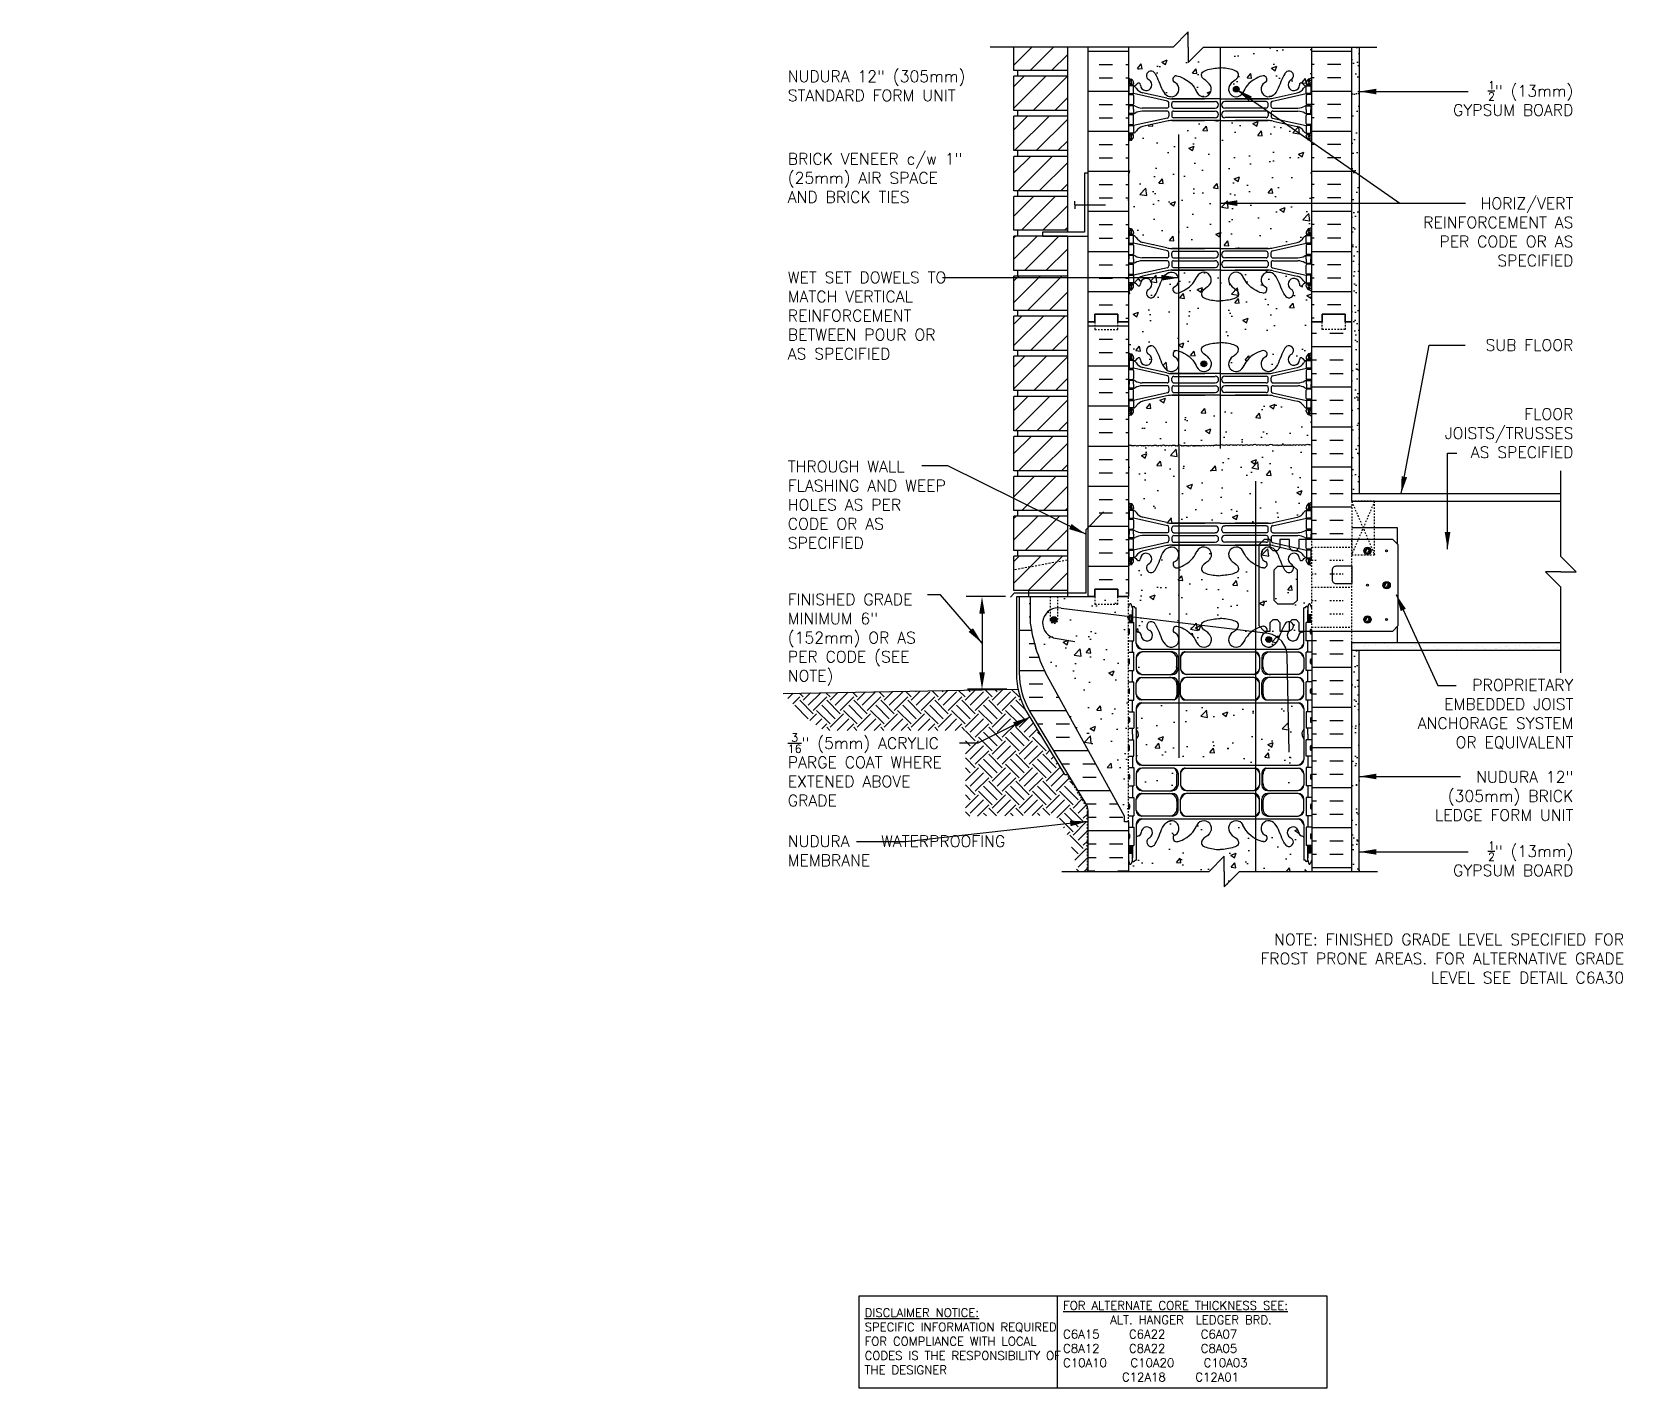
# Model space of a CAD drawing. Header units: inches. Extents: x 95 to 199, y -75 to 14.
import ezdxf

# ---------------------------------------------------------------- set-up
doc = ezdxf.new("R2010")
doc.units = ezdxf.units.IN
doc.header["$LTSCALE"] = 0.5
doc.header["$MEASUREMENT"] = 0
for name, pattern in [('DASHED2', [0.375, 0.25, -0.125]), ('DASHEDX2', [1.5, 1, -0.5]), ('HIDDEN2', [0.1875, 0.125, -0.0625])]:
    doc.linetypes.add(name, pattern=pattern)
for name, color, linetype in [('HATCH', 12, 'Continuous'), ('Hidden2', 12, 'HIDDEN2'), ('line25', 2, 'Continuous'), ('LINE3', 3, 'Continuous'), ('LINE50', 5, 'Continuous'), ('LINE9', 9, 'Continuous'), ('TEXT', 4, 'Continuous'), ('Web_Edge', 9, 'Continuous')]:
    doc.layers.add(name, color=color, linetype=linetype)
doc.styles.add('DIM', font='romans.shx', dxfattribs={"width": 0.7})
doc.styles.add('ROMANS', font='romans.shx', dxfattribs={"height": 1.125})
doc.styles.get("Standard").update_dxf_attribs({"font": 'romans.shx', "height": 1.125})
doc.dimstyles.new('ext_12', dxfattribs={"dimscale": 12, "dimtxt": 0.09375, "dimasz": 0.09375, "dimexe": 0.09375, "dimexo": 0.0625, "dimgap": 0.0625, "dimtad": 1, "dimdec": 1, "dimzin": 3, "dimdsep": 46, "dimlunit": 4, "dimtxsty": 'DIM', "dimcen": 0.09, "dimdle": 0.09375, "dimclrt": 4, "dimadec": 0, "dimazin": 0, "dimtfac": 1, "dimtdec": 1, "dimtmove": 2, "dimatfit": 3, "dimfxl": 1, "dimfrac": 2, "dimtolj": 1, "dimtzin": 0, "dimarcsym": 0})
pattern_1 = [(37.5, (158.88646, -54.21265), (-0.031497, 0.963412), [0, -0.76, 0, -0.85, 0, -0.8125]), (7.5, (158.8865, -54.2126), (0.884888, 1.411073), [0, -0.41, 0, -0.685, 0, -0.2625]), (327.5, (158.27146, -54.21265), (1.557071, 0.00283), [0, -0.25, 0, -0.9, 0, -1.175]), (317.5, (158.2715, -54.2126), (1.503063, 0.438838), [0, -0.125, 0, -0.59, 0, -0.675])]

msp = doc.modelspace()

# ---------------------------------------------------------------- texts
at = {"layer": 'TEXT', "char_height": 0.75, "style": 'ROMANS'}
for s, insert, width, attachment_point in [('NUDURA 12" (305mm) STANDARD FORM UNIT', (144.38, 10.12), 12.9762, 4), ('\\A1;{\\H0.7x;\\S1/2;}" (13mm) GYPSUM BOARD', (195.83, 9.29), 9.98, 6), ('BRICK VENEER c/w 1" (25mm) AIR SPACE AND BRICK TIES', (144.38, 4.09), 12.9762, 4), ('HORIZ/VERT REINFORCEMENT AS PER CODE OR AS SPECIFIED', (195.83, 0.55), 11.4349, 6), ('WET SET DOWELS TO MATCH VERTICAL\\PREINFORCEMENT BETWEEN POUR OR AS SPECIFIED', (144.38, -4.93), 11.4349, 4), ('\\A1;{\\H1x;SUB FLOOR}', (195.83, -6.86), 11.4349, 6), ('\\A1;FLOOR JOISTS/TRUSSES \\PAS SPECIFIED', (195.83, -12.63), 11.4349, 6), ('THROUGH WALL FLASHING AND WEEP HOLES AS PER CODE OR AS SPECIFIED', (144.38, -17.32), 11.4349, 4), ('FINISHED GRADE MINIMUM 6" (152mm) OR AS PER CODE (SEE NOTE)', (144.38, -26.15), 10.7518, 4), ('\\A1;PROPRIETARY EMBEDDED JOIST ANCHORAGE SYSTEM OR EQUIVALENT', (195.83, -31.04), 11.4349, 6), ('\\A1;{\\H0.7x;\\S3/16;}" (5mm) ACRYLIC PARGE COAT WHERE EXTENED ABOVE GRADE', (144.38, -34.69), 11.4349, 4), ('\\A1;NUDURA 12" (305mm) BRICK LEDGE FORM UNIT', (195.83, -36.4), 11.1006, 6), ('NUDURA    WATERPROOFING MEMBRANE ', (144.38, -39.99), 16.255, 4), ('\\A1;{\\H0.7x;\\S1/2;}" (13mm) GYPSUM BOARD', (195.83, -40.52), 8.715, 6), ('\\A1;NOTE: FINISHED GRADE LEVEL SPECIFIED FOR FROST PRONE AREAS. FOR ALTERNATIVE GRADE LEVEL SEE DETAIL C6A30', (199.15, -47.05), 27.2137, 6)]:
    msp.add_mtext(s, dxfattribs=dict(at, insert=insert, width=width, attachment_point=attachment_point))
at = {"layer": 'TEXT', "char_height": 0.5625, "attachment_point": 4}
for s, insert, width in [('{\\LFOR ALTERNATE CORE THICKNESS SEE:\\P}        ALT. HANGER  LEDGER BRD.\\PC6A15     C6A22      C6A07     \\PC8A12     C8A22      C8A05\\PC10A10    C10A20     C10A03\\P          C12A18     C12A01', (162.41, -72.12), 23.333), ('{\\LDISCLAIMER NOTICE:}\\PSPECIFIC INFORMATION REQUIRED FOR COMPLIANCE WITH LOCAL CODES IS THE RESPONSIBILITY OF THE DESIGNER', (149.41, -72.12), 14.0024)]:
    msp.add_mtext(s, dxfattribs=dict(at, insert=insert, width=width))

# ---------------------------------------------------------------- blocks, each defined once
blk = doc.blocks.new('12-inch Hinge Pin Web')
at = {"layer": 'Web_Edge'}
for p, q in [((349.82, 208.63), (349.9, 208.63)), ((349.82, 208.53), (350.11, 208.53)), ((349.97, 208.9), (350.06, 208.9)), ((349.97, 208.53), (349.97, 208.46)), ((350.06, 208.9), (350.06, 208.86)), ((350.06, 208.53), (350.06, 208.46)), ((350.17, 208.66), (350.17, 208.59)), ((361.48, 208.66), (361.48, 208.59)), ((361.82, 208.53), (361.54, 208.53)), ((361.68, 208.9), (361.59, 208.9)), ((361.59, 208.9), (361.59, 208.86)), ((361.59, 208.53), (361.59, 208.46)), ((361.68, 208.53), (361.68, 208.46)), ((361.82, 208.63), (361.75, 208.63)), ((349.82, 207.89), (350.11, 207.89)), ((349.97, 207.96), (349.97, 207.89)), ((350.06, 207.96), (350.06, 207.89)), ((352.38, 207.46), (350.16, 207.96)), ((350.17, 207.82), (350.17, 207.29)), ((352.34, 207.66), (350.76, 208.01)), ((352.67, 207.62), (354.82, 207.62)), ((355.82, 207.62), (352.67, 207.62)), ((352.79, 207.43), (355.51, 207.43)), ((355.82, 207.62), (358.98, 207.62)), ((358.85, 207.43), (356.14, 207.43)), ((358.98, 207.62), (356.82, 207.62)), ((359.26, 207.46), (361.48, 207.96)), ((359.31, 207.66), (360.89, 208.01)), ((361.48, 207.82), (361.48, 207.29)), ((361.82, 207.89), (361.54, 207.89)), ((361.59, 207.96), (361.59, 207.89)), ((361.68, 207.96), (361.68, 207.89)), ((349.82, 207.23), (350.11, 207.23)), ((349.82, 206.59), (350.11, 206.59)), ((349.97, 207.23), (349.97, 207.16)), ((349.97, 206.59), (349.97, 206.66)), ((350.06, 207.23), (350.06, 207.16)), ((350.06, 206.59), (350.06, 206.66)), ((352.38, 206.35), (350.16, 205.86)), ((350.17, 205.99), (350.17, 206.52)), ((352.35, 207), (350.72, 207)), ((352.35, 206.81), (350.72, 206.81)), ((352.48, 207.13), (352.48, 207.34)), ((352.48, 206.69), (352.48, 206.47)), ((352.67, 207.13), (352.67, 207.31)), ((352.67, 206.69), (352.67, 206.5)), ((352.79, 207), (355.51, 207)), ((352.79, 206.81), (355.51, 206.81)), ((352.79, 206.38), (355.51, 206.38)), ((358.85, 207), (356.14, 207)), ((358.85, 206.81), (356.14, 206.81)), ((358.85, 206.38), (356.14, 206.38)), ((358.98, 207.13), (358.98, 207.31)), ((358.98, 206.69), (358.98, 206.5)), ((359.17, 207.13), (359.17, 207.34)), ((359.17, 206.69), (359.17, 206.47)), ((359.26, 206.35), (361.48, 205.86)), ((359.29, 207), (360.93, 207)), ((359.29, 206.81), (360.93, 206.81)), ((361.48, 205.99), (361.48, 206.52)), ((361.82, 207.23), (361.54, 207.23)), ((361.82, 206.59), (361.54, 206.59)), ((361.59, 207.23), (361.59, 207.16)), ((361.59, 206.59), (361.59, 206.66)), ((361.68, 207.23), (361.68, 207.16)), ((361.68, 206.59), (361.68, 206.66)), ((349.82, 205.93), (350.11, 205.93)), ((349.97, 205.86), (349.97, 205.93)), ((349.97, 205.29), (349.97, 205.36)), ((350.06, 205.86), (350.06, 205.93)), ((350.06, 205.29), (350.06, 205.36)), ((352.34, 206.15), (350.76, 205.8)), ((352.67, 206.19), (354.82, 206.19)), ((355.82, 206.19), (352.67, 206.19)), ((355.82, 206.19), (358.98, 206.19)), ((358.98, 206.19), (356.82, 206.19)), ((359.31, 206.15), (360.89, 205.8)), ((361.82, 205.93), (361.54, 205.93)), ((361.59, 205.86), (361.59, 205.93)), ((361.59, 205.29), (361.59, 205.36)), ((361.68, 205.86), (361.68, 205.93)), ((361.68, 205.29), (361.68, 205.36)), ((349.82, 205.29), (350.11, 205.29)), ((349.82, 205.19), (349.9, 205.19)), ((349.97, 204.91), (350.06, 204.91)), ((350.06, 204.91), (350.06, 204.95)), ((350.17, 205.16), (350.17, 205.22)), ((361.48, 205.16), (361.48, 205.22)), ((361.82, 205.29), (361.54, 205.29)), ((361.59, 204.91), (361.59, 204.95)), ((361.68, 204.91), (361.59, 204.91)), ((361.82, 205.19), (361.75, 205.19)), ((349.97, 199.1), (350.06, 199.1)), ((350.06, 199.1), (350.06, 199.06)), ((361.68, 199.1), (361.59, 199.1)), ((361.59, 199.1), (361.59, 199.06)), ((349.82, 198.82), (349.9, 198.82)), ((349.82, 198.72), (350.11, 198.72)), ((349.82, 198.08), (350.11, 198.08)), ((349.97, 198.72), (349.97, 198.65)), ((349.97, 198.15), (349.97, 198.08)), ((350.06, 198.72), (350.06, 198.65)), ((350.06, 198.15), (350.06, 198.08)), ((352.38, 197.65), (350.16, 198.15)), ((350.17, 198.85), (350.17, 198.78)), ((350.17, 198.02), (350.17, 197.48)), ((352.34, 197.85), (350.76, 198.2)), ((359.26, 197.65), (361.48, 198.15)), ((359.31, 197.85), (360.89, 198.2)), ((361.48, 198.85), (361.48, 198.78)), ((361.48, 198.02), (361.48, 197.48)), ((361.82, 198.72), (361.54, 198.72)), ((361.82, 198.08), (361.54, 198.08)), ((361.59, 198.72), (361.59, 198.65)), ((361.59, 198.15), (361.59, 198.08)), ((361.68, 198.72), (361.68, 198.65)), ((361.68, 198.15), (361.68, 198.08)), ((361.82, 198.82), (361.75, 198.82)), ((349.82, 197.42), (350.11, 197.42)), ((349.97, 197.42), (349.97, 197.35)), ((350.06, 197.42), (350.06, 197.35)), ((352.35, 197.19), (350.72, 197.19)), ((352.35, 197), (350.72, 197)), ((352.48, 197.32), (352.48, 197.53)), ((352.67, 197.81), (354.82, 197.81)), ((355.82, 197.81), (352.67, 197.81)), ((352.67, 197.32), (352.67, 197.5)), ((352.79, 197.63), (355.51, 197.63)), ((352.79, 197.19), (355.51, 197.19)), ((352.79, 197), (355.51, 197)), ((355.82, 197.81), (358.98, 197.81)), ((358.85, 197.63), (356.14, 197.63)), ((358.85, 197.19), (356.14, 197.19)), ((358.85, 197), (356.14, 197)), ((358.98, 197.81), (356.82, 197.81)), ((358.98, 197.32), (358.98, 197.5)), ((359.17, 197.32), (359.17, 197.53)), ((359.29, 197.19), (360.93, 197.19)), ((359.29, 197), (360.93, 197)), ((361.82, 197.42), (361.54, 197.42)), ((361.59, 197.42), (361.59, 197.35)), ((361.68, 197.42), (361.68, 197.35)), ((349.82, 196.78), (350.11, 196.78)), ((349.82, 196.12), (350.11, 196.12)), ((349.97, 196.78), (349.97, 196.85)), ((349.97, 196.05), (349.97, 196.12)), ((350.06, 196.78), (350.06, 196.85)), ((350.06, 196.05), (350.06, 196.12)), ((352.38, 196.54), (350.16, 196.05)), ((350.17, 196.18), (350.17, 196.72)), ((352.34, 196.35), (350.76, 195.99)), ((352.48, 196.88), (352.48, 196.67)), ((352.67, 196.88), (352.67, 196.69)), ((352.67, 196.38), (354.82, 196.38)), ((355.82, 196.38), (352.67, 196.38)), ((352.79, 196.57), (355.51, 196.57)), ((355.82, 196.38), (358.98, 196.38)), ((358.85, 196.57), (356.14, 196.57)), ((358.98, 196.38), (356.82, 196.38)), ((358.98, 196.88), (358.98, 196.69)), ((359.17, 196.88), (359.17, 196.67)), ((359.26, 196.54), (361.48, 196.05)), ((359.31, 196.35), (360.89, 195.99)), ((361.48, 196.18), (361.48, 196.72)), ((361.82, 196.78), (361.54, 196.78)), ((361.82, 196.12), (361.54, 196.12)), ((361.59, 196.78), (361.59, 196.85)), ((361.59, 196.05), (361.59, 196.12)), ((361.68, 196.78), (361.68, 196.85)), ((361.68, 196.05), (361.68, 196.12)), ((349.82, 195.48), (350.11, 195.48)), ((349.82, 195.38), (349.9, 195.38)), ((349.97, 195.48), (349.97, 195.55)), ((349.97, 195.1), (350.06, 195.1)), ((350.06, 195.48), (350.06, 195.55)), ((350.06, 195.1), (350.06, 195.14)), ((350.17, 195.35), (350.17, 195.42)), ((361.48, 195.35), (361.48, 195.42)), ((361.82, 195.48), (361.54, 195.48)), ((361.59, 195.48), (361.59, 195.55)), ((361.59, 195.1), (361.59, 195.14)), ((361.68, 195.1), (361.59, 195.1)), ((361.68, 195.48), (361.68, 195.55)), ((361.82, 195.38), (361.75, 195.38))]:
    blk.add_line(p, q, dxfattribs=at)
for points in [[(349.86, 207.96), (350.16, 207.96), (350.16, 208.46), (349.86, 208.46)], [(361.78, 207.96), (361.48, 207.96), (361.48, 208.46), (361.78, 208.46)], [(349.86, 205.86), (350.16, 205.86), (350.16, 205.36), (349.86, 205.36)], [(361.78, 205.86), (361.48, 205.86), (361.48, 205.36), (361.78, 205.36)], [(349.86, 198.15), (350.16, 198.15), (350.16, 198.65), (349.86, 198.65)], [(361.78, 198.15), (361.48, 198.15), (361.48, 198.65), (361.78, 198.65)], [(349.86, 196.05), (350.16, 196.05), (350.16, 195.55), (349.86, 195.55)], [(361.78, 196.05), (361.48, 196.05), (361.48, 195.55), (361.78, 195.55)]]:
    blk.add_lwpolyline(points, close=True, dxfattribs=at)
for points in [[(350.16, 206.91), (350.16, 207.16), (349.86, 207.16), (349.86, 206.91)], [(350.16, 206.91), (350.16, 206.66), (349.86, 206.66), (349.86, 206.91)], [(361.48, 206.91), (361.48, 207.16), (361.78, 207.16), (361.78, 206.91)], [(361.48, 206.91), (361.48, 206.66), (361.78, 206.66), (361.78, 206.91)], [(350.16, 197.1), (350.16, 197.35), (349.86, 197.35), (349.86, 197.1)], [(350.16, 197.1), (350.16, 196.85), (349.86, 196.85), (349.86, 197.1)], [(361.48, 197.1), (361.48, 197.35), (361.78, 197.35), (361.78, 197.1)], [(361.48, 197.1), (361.48, 196.85), (361.78, 196.85), (361.78, 197.1)]]:
    blk.add_lwpolyline(points, dxfattribs=at)
for centre, radius, start, end in [((350.17, 209.36), 0.5, 226.2109, 250.5288), ((350.17, 209.36), 0.6, 234.7832, 245.0748), ((349.9, 208.65), 0.0196, 269.4032, 15.4901), ((350.16, 208.71), 0.25, 140.1145, 222.4609), ((349.91, 208.8), 0.021, 343.464, 63.9957), ((350.01, 208.84), 0.045, 321.448, 139.1879), ((350.01, 208.57), 0.045, 222.4609, 42.4609), ((349.92, 208.66), 0.25, 0, 70.5288), ((350.16, 208.71), 0.16, 140.0001, 222.4609), ((350.11, 208.59), 0.0625, 270, 0), ((350.13, 208.81), 0.352, 276.1291, 321.5331), ((350.04, 208.11), 0.364, 34.9775, 70.3387), ((350.5, 208.54), 0.113, 347.8156, 154.0569), ((350.99, 208.53), 0.375, 182.9237, 59.8675), ((351.31, 209.13), 0.3, 27.597, 243.9425), ((352.64, 208.25), 0.5, 246.2139, 71.7937), ((352.98, 208.88), 0.242, 90, 218.2327), ((354.76, 208.25), 0.5, 204.819, 44.1875), ((356.89, 208.25), 0.5, 135.8125, 335.181), ((359.01, 208.25), 0.5, 108.2063, 293.7861), ((358.66, 208.88), 0.242, 321.7673, 90), ((360.34, 209.13), 0.3, 296.0575, 152.403), ((360.66, 208.53), 0.375, 120.1325, 357.0763), ((361.14, 208.54), 0.113, 25.9431, 192.1844), ((361.52, 208.81), 0.352, 218.4669, 263.8709), ((361.6, 208.11), 0.364, 109.6613, 145.0225), ((361.73, 208.66), 0.25, 109.4712, 180), ((361.54, 208.59), 0.0625, 180, 270), ((361.63, 208.57), 0.045, 137.5391, 317.5391), ((361.64, 208.84), 0.045, 40.8121, 218.552), ((361.48, 208.71), 0.16, 317.5391, 39.9999), ((361.48, 209.36), 0.5, 289.4712, 313.7891), ((361.48, 208.71), 0.25, 317.5391, 39.8855), ((361.74, 208.8), 0.021, 116.0043, 196.536), ((361.48, 209.36), 0.6, 294.9252, 305.2168), ((361.75, 208.65), 0.0196, 164.5099, 270.5968), ((350.11, 207.82), 0.0625, 0, 90), ((350.97, 208.72), 0.743, 212.7919, 253.8107), ((352.67, 209.12), 1.5, 257.4135, 270), ((352.35, 207.34), 0.125, 0, 77.3767), ((352.79, 207.31), 0.125, 90, 180), ((355.51, 207.22), 0.217, 270, 90), ((356.14, 207.22), 0.217, 90, 270), ((358.85, 207.31), 0.125, 0, 90), ((358.98, 209.12), 1.5, 270, 282.5865), ((359.29, 207.34), 0.125, 102.6233, 180), ((360.68, 208.72), 0.743, 286.1893, 327.2081), ((361.54, 207.82), 0.0625, 90, 180), ((350.11, 207.29), 0.0625, 270, 0), ((350.11, 206.52), 0.0625, 0, 90), ((350.16, 206.94), 0.219, 60.4937, 88.92), ((350.16, 206.87), 0.219, 271.08, 299.5063), ((350.81, 208.17), 1.17, 242.6365, 265.6505), ((350.81, 205.64), 1.17, 94.3495, 117.3635), ((352.35, 207.13), 0.125, 270, 0), ((352.35, 206.69), 0.125, 0, 90), ((352.35, 206.47), 0.125, 282.6233, 0), ((352.79, 207.13), 0.125, 180, 270), ((352.79, 206.69), 0.125, 90, 180), ((352.79, 206.5), 0.125, 180, 270), ((355.51, 206.59), 0.217, 270, 90), ((356.14, 206.59), 0.217, 90, 270), ((358.85, 207.13), 0.125, 270, 360), ((358.85, 206.69), 0.125, 0, 90), ((358.85, 206.5), 0.125, 270, 0), ((359.29, 207.13), 0.125, 180, 270), ((359.29, 206.69), 0.125, 90, 180), ((359.29, 206.47), 0.125, 180, 257.3767), ((360.84, 208.17), 1.17, 274.3495, 297.3635), ((360.84, 205.64), 1.17, 62.6365, 85.6505), ((361.49, 206.94), 0.219, 91.08, 119.5063), ((361.49, 206.87), 0.219, 240.4937, 268.92), ((361.54, 207.29), 0.0625, 180, 270), ((361.54, 206.52), 0.0625, 90, 180), ((350.11, 205.99), 0.0625, 270, 0), ((350.04, 205.7), 0.364, 289.6613, 325.0225), ((350.97, 205.09), 0.743, 106.1893, 147.2081), ((352.67, 204.69), 1.5, 90, 102.5865), ((358.98, 204.69), 1.5, 77.4135, 90), ((360.68, 205.09), 0.743, 32.7919, 73.8107), ((361.6, 205.7), 0.364, 214.9775, 250.3387), ((361.54, 205.99), 0.0625, 180, 270), ((350.17, 204.45), 0.6, 114.9252, 125.2168), ((350.17, 204.45), 0.5, 109.4712, 133.7891), ((349.9, 205.17), 0.0196, 344.5099, 90.5968), ((350.16, 205.1), 0.25, 137.5391, 219.8855), ((349.91, 205.01), 0.021, 296.0043, 16.536), ((350.01, 204.97), 0.045, 220.8121, 38.552), ((350.01, 205.24), 0.045, 317.5391, 137.5391), ((350.16, 205.1), 0.16, 137.5391, 219.9999), ((349.92, 205.16), 0.25, 289.4712, 360), ((350.11, 205.22), 0.0625, 360, 90), ((361.54, 205.22), 0.0625, 90, 180), ((361.73, 205.16), 0.25, 180, 250.5288), ((361.63, 205.24), 0.045, 42.4609, 222.4609), ((361.48, 205.1), 0.16, 320.0001, 42.4609), ((361.64, 204.97), 0.045, 141.448, 319.1879), ((361.48, 204.45), 0.5, 46.2109, 70.5288), ((361.48, 205.1), 0.25, 320.1145, 42.4609), ((361.74, 205.01), 0.021, 163.464, 243.9957), ((361.75, 205.17), 0.0196, 89.4032, 195.4901), ((361.48, 204.45), 0.6, 54.7832, 65.0748), ((350.17, 199.56), 0.5, 226.2109, 250.5288), ((350.17, 199.56), 0.6, 234.7832, 245.0748), ((350.16, 198.9), 0.25, 140.1145, 222.4609), ((350.01, 199.03), 0.045, 321.448, 139.1879), ((349.92, 198.85), 0.25, 0, 70.5288), ((361.73, 198.85), 0.25, 109.4712, 180), ((361.64, 199.03), 0.045, 40.8121, 218.552), ((361.48, 199.56), 0.5, 289.4712, 313.7891), ((361.48, 198.9), 0.25, 317.5391, 39.8855), ((361.48, 199.56), 0.6, 294.9252, 305.2168), ((349.9, 198.84), 0.0196, 269.4032, 15.4901), ((349.91, 198.99), 0.021, 343.464, 63.9957), ((350.01, 198.76), 0.045, 222.4609, 42.4609), ((350.16, 198.9), 0.16, 140.0001, 222.4609), ((350.11, 198.78), 0.0625, 270, 0), ((350.11, 198.02), 0.0625, 0, 90), ((350.04, 198.31), 0.364, 34.9775, 70.3387), ((350.97, 198.92), 0.743, 212.7919, 253.8107), ((360.68, 198.92), 0.743, 286.1893, 327.2081), ((361.6, 198.31), 0.364, 109.6613, 145.0225), ((361.54, 198.78), 0.0625, 180, 270), ((361.54, 198.02), 0.0625, 90, 180), ((361.63, 198.76), 0.045, 137.5391, 317.5391), ((361.48, 198.9), 0.16, 317.5391, 39.9999), ((361.74, 198.99), 0.021, 116.0043, 196.536), ((361.75, 198.84), 0.0196, 164.5099, 270.5968), ((350.11, 197.48), 0.0625, 270, 0), ((350.16, 197.13), 0.219, 60.4937, 88.92), ((350.81, 198.36), 1.17, 242.6365, 265.6505), ((350.81, 195.84), 1.17, 94.3495, 117.3635), ((352.67, 199.31), 1.5, 257.4135, 270), ((352.35, 197.32), 0.125, 270, 0), ((352.35, 196.88), 0.125, 0, 90), ((352.35, 197.53), 0.125, 0, 77.3767), ((352.79, 197.5), 0.125, 90, 180), ((352.79, 197.32), 0.125, 180, 270), ((352.79, 196.88), 0.125, 90, 180), ((355.51, 197.41), 0.217, 270, 90), ((355.51, 196.79), 0.217, 270, 90), ((356.14, 197.41), 0.217, 90, 270), ((356.14, 196.79), 0.217, 90, 270), ((358.85, 197.5), 0.125, 0, 90), ((358.85, 197.32), 0.125, 270, 360), ((358.85, 196.88), 0.125, 0, 90), ((358.98, 199.31), 1.5, 270, 282.5865), ((359.29, 197.53), 0.125, 102.6233, 180), ((359.29, 197.32), 0.125, 180, 270), ((359.29, 196.88), 0.125, 90, 180), ((360.84, 198.36), 1.17, 274.3495, 297.3635), ((360.84, 195.84), 1.17, 62.6365, 85.6505), ((361.49, 197.13), 0.219, 91.08, 119.5063), ((361.54, 197.48), 0.0625, 180, 270), ((350.11, 196.72), 0.0625, 0, 90), ((350.11, 196.18), 0.0625, 270, 0), ((350.16, 197.07), 0.219, 271.08, 299.5063), ((350.97, 195.28), 0.743, 106.1893, 147.2081), ((352.67, 194.88), 1.5, 90, 102.5865), ((352.35, 196.67), 0.125, 282.6233, 0), ((352.64, 195.75), 0.5, 288.2063, 113.7861), ((352.79, 196.69), 0.125, 180, 270), ((354.76, 195.75), 0.5, 315.8125, 155.181), ((356.89, 195.75), 0.5, 24.819, 224.1875), ((359.01, 195.75), 0.5, 66.2139, 251.7937), ((358.85, 196.69), 0.125, 270, 0), ((358.98, 194.88), 1.5, 77.4135, 90), ((359.29, 196.67), 0.125, 180, 257.3767), ((360.68, 195.28), 0.743, 32.7919, 73.8107), ((361.49, 197.07), 0.219, 240.4937, 268.92), ((361.54, 196.72), 0.0625, 90, 180), ((361.54, 196.18), 0.0625, 180, 270), ((350.17, 194.64), 0.6, 114.9252, 125.2168), ((350.17, 194.64), 0.5, 109.4712, 133.7891), ((349.9, 195.36), 0.0196, 344.5099, 90.5968), ((350.16, 195.29), 0.25, 137.5391, 219.8855), ((349.91, 195.2), 0.021, 296.0043, 16.536), ((350.01, 195.16), 0.045, 220.8121, 38.552), ((350.01, 195.43), 0.045, 317.5391, 137.5391), ((350.16, 195.29), 0.16, 137.5391, 219.9999), ((349.92, 195.35), 0.25, 289.4712, 360), ((350.11, 195.42), 0.0625, 360, 90), ((350.04, 195.89), 0.364, 289.6613, 325.0225), ((350.13, 195.2), 0.352, 38.4669, 83.8709), ((350.5, 195.47), 0.113, 205.9431, 12.1844), ((350.99, 195.47), 0.375, 300.1325, 177.0763), ((351.31, 194.88), 0.3, 116.0575, 332.403), ((352.98, 195.13), 0.242, 141.7673, 270), ((358.66, 195.13), 0.242, 270, 38.2327), ((360.34, 194.88), 0.3, 207.597, 63.9425), ((360.66, 195.47), 0.375, 2.9237, 239.8675), ((361.14, 195.47), 0.113, 167.8156, 334.0569), ((361.52, 195.2), 0.352, 96.1291, 141.5331), ((361.6, 195.89), 0.364, 214.9775, 250.3387), ((361.54, 195.42), 0.0625, 90, 180), ((361.73, 195.35), 0.25, 180, 250.5288), ((361.63, 195.43), 0.045, 42.4609, 222.4609), ((361.48, 195.29), 0.16, 320.0001, 42.4609), ((361.64, 195.16), 0.045, 141.448, 319.1879), ((361.48, 194.64), 0.5, 46.2109, 70.5288), ((361.48, 195.29), 0.25, 320.1145, 42.4609), ((361.74, 195.2), 0.021, 163.464, 243.9957), ((361.75, 195.36), 0.0196, 89.4032, 195.4901), ((361.48, 194.64), 0.6, 54.7832, 65.0748)]:
    blk.add_arc(centre, radius, start, end, dxfattribs=at)
for points, knots in [([(355.12, 208.6), (355.01, 208.77), (354.65, 208.86), (354.58, 209.35), (355.12, 209.59), (355.53, 209.62), (355.82, 209.64)], [0.229407, 0.229407, 0.229407, 0.229407, 0.844432, 1.128849, 1.464331, 2.389004, 2.389004, 2.389004, 2.389004]), ([(356.53, 208.6), (356.64, 208.77), (357, 208.86), (357.07, 209.35), (356.52, 209.59), (356.12, 209.62), (355.82, 209.64)], [0.229407, 0.229407, 0.229407, 0.229407, 0.844432, 1.128849, 1.464331, 2.389004, 2.389004, 2.389004, 2.389004]), ([(351.58, 209.26), (351.66, 209.1), (351.91, 208.61), (352.13, 207.86), (352.54, 207.76), (352.59, 207.76)], [0, 0, 0, 0, 0.579211, 1.703896, 1.875321, 1.875321, 1.875321, 1.875321]), ([(352.98, 209.12), (353.1, 209.12), (353.94, 208.77), (354.18, 208.31), (354.32, 208.03)], [0.038125, 0.038125, 0.038125, 0.038125, 0.320663, 1.258119, 1.258119, 1.258119, 1.258119]), ([(358.66, 209.12), (358.54, 209.12), (357.71, 208.77), (357.47, 208.31), (357.33, 208.03)], [0.038125, 0.038125, 0.038125, 0.038125, 0.320663, 1.258119, 1.258119, 1.258119, 1.258119]), ([(360.07, 209.26), (359.99, 209.1), (359.73, 208.61), (359.52, 207.86), (359.11, 207.76), (359.05, 207.76)], [0, 0, 0, 0, 0.579211, 1.703896, 1.875321, 1.875321, 1.875321, 1.875321]), ([(351.58, 194.74), (351.66, 194.91), (351.91, 195.4), (352.13, 196.15), (352.54, 196.24), (352.59, 196.25)], [0, 0, 0, 0, 0.579211, 1.703896, 1.875321, 1.875321, 1.875321, 1.875321]), ([(352.98, 194.88), (353.1, 194.88), (353.94, 195.24), (354.18, 195.7), (354.32, 195.98)], [0.038125, 0.038125, 0.038125, 0.038125, 0.320663, 1.258119, 1.258119, 1.258119, 1.258119]), ([(358.66, 194.88), (358.54, 194.88), (357.71, 195.24), (357.47, 195.7), (357.33, 195.98)], [0.038125, 0.038125, 0.038125, 0.038125, 0.320663, 1.258119, 1.258119, 1.258119, 1.258119]), ([(360.07, 194.74), (359.99, 194.91), (359.73, 195.4), (359.52, 196.15), (359.11, 196.24), (359.05, 196.25)], [0, 0, 0, 0, 0.579211, 1.703896, 1.875321, 1.875321, 1.875321, 1.875321]), ([(355.12, 195.4), (355.01, 195.24), (354.65, 195.15), (354.58, 194.65), (355.12, 194.42), (355.53, 194.39), (355.82, 194.37)], [0.229407, 0.229407, 0.229407, 0.229407, 0.844432, 1.128849, 1.464331, 2.389004, 2.389004, 2.389004, 2.389004]), ([(356.53, 195.4), (356.64, 195.24), (357, 195.15), (357.07, 194.65), (356.52, 194.42), (356.12, 194.39), (355.82, 194.37)], [0.229407, 0.229407, 0.229407, 0.229407, 0.844432, 1.128849, 1.464331, 2.389004, 2.389004, 2.389004, 2.389004])]:
    blk.add_open_spline(points, degree=3, knots=knots, dxfattribs=at)
for points in [[(352.67, 207.13), (352.67, 207.3)], [(352.67, 206.68), (352.67, 206.51)], [(358.98, 207.13), (358.98, 207.3)], [(358.98, 206.68), (358.98, 206.51)], [(352.67, 197.32), (352.67, 197.5)], [(358.98, 197.32), (358.98, 197.5)], [(352.67, 196.87), (352.67, 196.7)], [(358.98, 196.87), (358.98, 196.7)]]:
    blk.add_open_spline(points, degree=1, dxfattribs=at)

# ---------------------------------------------------------------- hatches: boundary and pattern name
h = msp.add_hatch()
h.set_pattern_fill('AR-CONC', color=256, scale=0.5, style=0)
h.paths.add_polyline_path([(95.5, -33.13), (95.31, -32.94), (95.06, -32.94), (94.87, -33.13), (94.87, -33.49), (95.23, -33.54, -0.045848), (95.5, -33.62)])
h = msp.add_hatch()
h.set_pattern_fill('AR-CONC', color=256, scale=0.5, style=0)
h.paths.add_polyline_path([(96.75, -33.13), (96.56, -32.94), (96.31, -32.94), (96.12, -33.13), (96.12, -33.46, -0.024057), (96.18, -33.43, -1), (96.35, -33.84, 0.286317), (96.16, -34.11, -0.056846), (96.33, -34.41, 0.62505), (96.78, -34.07, -0.638777), (96.9, -33.94, 0.087457), (97.24, -34.02), (97.35, -34.02), (97.35, -33.95), (97.3, -33.95, -0.414214), (97.24, -33.89), (97.24, -33.82, -0.138251), (97.27, -33.69), (96.75, -33.69)])
at = {"layer": 'HATCH'}
h = msp.add_hatch(dxfattribs=at)
h.set_pattern_fill('AR-CONC', color=256, scale=0.5)
edge = h.paths.add_edge_path()
edge.add_line((172.69, 12.66), (171.61, 12.66))
edge.add_line((171.61, 12.66), (170.61, 11.66))
edge.add_line((170.61, 11.66), (170.61, 12.66))
edge.add_line((170.61, 12.66), (170.61, 13.66))
edge.add_line((170.61, 13.66), (169.61, 12.66))
edge.add_line((169.61, 12.66), (166.69, 12.66))
edge.add_line((166.69, 12.66), (166.69, 10.66))
edge.add_arc((167.03, 11.02), 0.5, 226.2109, 246.4218)
edge.add_line((166.83, 10.56), (166.92, 10.56))
edge.add_line((166.92, 10.56), (166.92, 10.52))
edge.add_arc((166.78, 10.32), 0.25, 0, 55.9442, ccw=False)
edge.add_line((167.03, 10.32), (167.03, 10.25))
edge.add_arc((166.97, 10.25), 0.0625, -90, 0, ccw=False)
edge.add_line((166.97, 10.19), (166.92, 10.19))
edge.add_line((166.92, 10.19), (166.92, 10.12))
edge.add_line((166.92, 10.12), (167.03, 10.12))
edge.add_arc((166.99, 10.47), 0.352, 276.1291, 321.5331)
edge.add_arc((167.37, 10.2), 0.113, -12.1844, 154.0569, ccw=False)
edge.add_arc((167.85, 10.19), 0.375, 182.9237, 419.8675)
edge.add_arc((168.17, 10.79), 0.3, 27.597, 243.9425, ccw=False)
edge.add_spline(control_points=[(168.44, 10.93), (168.51, 10.8), (168.57, 10.67), (168.64, 10.53)], knot_values=[0, 0, 0, 0, 0.447744, 0.447744, 0.447744, 0.447744], degree=3, periodic=0)
edge.add_spline(control_points=[(168.64, 10.53), (168.65, 10.49), (168.73, 10.31), (168.8, 10.11), (168.87, 9.97)], knot_values=[0.447744, 0.447744, 0.447744, 0.447744, 0.579211, 1.009728, 1.009728, 1.009728, 1.009728], degree=3, periodic=0)
edge.add_spline(control_points=[(168.87, 9.97), (168.88, 9.93), (168.9, 9.9), (168.92, 9.87)], knot_values=[1.009728, 1.009728, 1.009728, 1.009728, 1.116334, 1.116334, 1.116334, 1.116334], degree=3, periodic=0)
edge.add_spline(control_points=[(168.92, 9.87), (168.93, 9.84), (168.95, 9.81), (168.96, 9.79)], knot_values=[1.116334, 1.116334, 1.116334, 1.116334, 1.201719, 1.201719, 1.201719, 1.201719], degree=3, periodic=0)
edge.add_spline(control_points=[(168.96, 9.79), (168.97, 9.76), (168.99, 9.74), (169, 9.72)], knot_values=[1.201719, 1.201719, 1.201719, 1.201719, 1.282554, 1.282554, 1.282554, 1.282554], degree=3, periodic=0)
edge.add_spline(control_points=[(169, 9.72), (169.01, 9.7), (169.03, 9.69), (169.04, 9.67)], knot_values=[1.282554, 1.282554, 1.282554, 1.282554, 1.339569, 1.339569, 1.339569, 1.339569], degree=3, periodic=0)
edge.add_spline(control_points=[(169.04, 9.67), (169.05, 9.66), (169.06, 9.64), (169.07, 9.63)], knot_values=[1.339569, 1.339569, 1.339569, 1.339569, 1.393854, 1.393854, 1.393854, 1.393854], degree=3, periodic=0)
edge.add_spline(control_points=[(169.07, 9.63), (169.08, 9.61), (169.09, 9.6), (169.11, 9.59)], knot_values=[1.393854, 1.393854, 1.393854, 1.393854, 1.451471, 1.451471, 1.451471, 1.451471], degree=3, periodic=0)
edge.add_spline(control_points=[(169.11, 9.59), (169.12, 9.58), (169.13, 9.56), (169.14, 9.55)], knot_values=[1.451471, 1.451471, 1.451471, 1.451471, 1.505342, 1.505342, 1.505342, 1.505342], degree=3, periodic=0)
edge.add_spline(control_points=[(169.14, 9.55), (169.16, 9.54), (169.17, 9.53), (169.19, 9.52)], knot_values=[1.505342, 1.505342, 1.505342, 1.505342, 1.563384, 1.563384, 1.563384, 1.563384], degree=3, periodic=0)
edge.add_spline(control_points=[(169.19, 9.52), (169.2, 9.51), (169.21, 9.5), (169.23, 9.49)], knot_values=[1.563384, 1.563384, 1.563384, 1.563384, 1.616944, 1.616944, 1.616944, 1.616944], degree=3, periodic=0)
edge.add_spline(control_points=[(169.23, 9.49), (169.24, 9.49), (169.25, 9.48), (169.26, 9.47)], knot_values=[1.616944, 1.616944, 1.616944, 1.616944, 1.660465, 1.660465, 1.660465, 1.660465], degree=3, periodic=0)
edge.add_spline(control_points=[(169.26, 9.47), (169.27, 9.47), (169.29, 9.46), (169.3, 9.46)], knot_values=[1.660465, 1.660465, 1.660465, 1.660465, 1.703896, 1.703896, 1.703896, 1.703896], degree=3, periodic=0)
edge.add_spline(control_points=[(169.3, 9.46), (169.31, 9.45), (169.32, 9.45), (169.33, 9.45)], knot_values=[1.703896, 1.703896, 1.703896, 1.703896, 1.737704, 1.737704, 1.737704, 1.737704], degree=3, periodic=0)
edge.add_spline(control_points=[(169.33, 9.45), (169.34, 9.44), (169.35, 9.44), (169.37, 9.43)], knot_values=[1.737704, 1.737704, 1.737704, 1.737704, 1.78039, 1.78039, 1.78039, 1.78039], degree=3, periodic=0)
edge.add_spline(control_points=[(169.37, 9.43), (169.38, 9.43), (169.4, 9.43), (169.41, 9.42)], knot_values=[1.78039, 1.78039, 1.78039, 1.78039, 1.824512, 1.824512, 1.824512, 1.824512], degree=3, periodic=0)
edge.add_spline(control_points=[(169.41, 9.42), (169.43, 9.42), (169.44, 9.42), (169.46, 9.42)], knot_values=[1.824512, 1.824512, 1.824512, 1.824512, 1.875321, 1.875321, 1.875321, 1.875321], degree=3, periodic=0)
edge.add_arc((169.5, 9.91), 0.5, 265.2926, 431.7937)
edge.add_arc((169.85, 10.54), 0.242, 90, 218.2327, ccw=False)
edge.add_spline(control_points=[(169.85, 10.78), (169.85, 10.78), (169.86, 10.78), (169.87, 10.78)], knot_values=[0.038125, 0.038125, 0.038125, 0.038125, 0.057023, 0.057023, 0.057023, 0.057023], degree=3, periodic=0)
edge.add_spline(control_points=[(169.9, 10.78), (169.89, 10.78), (169.88, 10.78), (169.87, 10.78)], knot_values=[0.057023, 0.057023, 0.057023, 0.057023, 0.075602, 0.075602, 0.075602, 0.075602], degree=3, periodic=0)
edge.add_spline(control_points=[(169.93, 10.77), (169.92, 10.77), (169.91, 10.78), (169.9, 10.78)], knot_values=[0.075602, 0.075602, 0.075602, 0.075602, 0.094827, 0.094827, 0.094827, 0.094827], degree=3, periodic=0)
edge.add_spline(control_points=[(169.96, 10.77), (169.95, 10.77), (169.94, 10.77), (169.93, 10.77)], knot_values=[0.094827, 0.094827, 0.094827, 0.094827, 0.114375, 0.114375, 0.114375, 0.114375], degree=3, periodic=0)
edge.add_spline(control_points=[(169.96, 10.77), (169.98, 10.76), (170, 10.75), (170.02, 10.75)], knot_values=[0.114375, 0.114375, 0.114375, 0.114375, 0.151527, 0.151527, 0.151527, 0.151527], degree=3, periodic=0)
edge.add_spline(control_points=[(170.02, 10.75), (170.09, 10.73), (170.16, 10.7), (170.22, 10.66)], knot_values=[0.151527, 0.151527, 0.151527, 0.151527, 0.264927, 0.264927, 0.264927, 0.264927], degree=3, periodic=0)
edge.add_spline(control_points=[(170.22, 10.66), (170.26, 10.65), (170.3, 10.62), (170.34, 10.6), (170.35, 10.6)], knot_values=[0.264927, 0.264927, 0.264927, 0.264927, 0.320663, 0.337943, 0.337943, 0.337943, 0.337943], degree=3, periodic=0)
edge.add_spline(control_points=[(170.35, 10.6), (170.39, 10.57), (170.44, 10.55), (170.47, 10.52)], knot_values=[0.337943, 0.337943, 0.337943, 0.337943, 0.416131, 0.416131, 0.416131, 0.416131], degree=3, periodic=0)
edge.add_spline(control_points=[(170.47, 10.52), (170.51, 10.5), (170.54, 10.47), (170.58, 10.45)], knot_values=[0.416131, 0.416131, 0.416131, 0.416131, 0.48854, 0.48854, 0.48854, 0.48854], degree=3, periodic=0)
edge.add_spline(control_points=[(170.58, 10.45), (170.61, 10.42), (170.65, 10.4), (170.68, 10.37)], knot_values=[0.48854, 0.48854, 0.48854, 0.48854, 0.567329, 0.567329, 0.567329, 0.567329], degree=3, periodic=0)
edge.add_spline(control_points=[(170.68, 10.37), (170.71, 10.35), (170.73, 10.32), (170.76, 10.3)], knot_values=[0.567329, 0.567329, 0.567329, 0.567329, 0.639328, 0.639328, 0.639328, 0.639328], degree=3, periodic=0)
edge.add_spline(control_points=[(170.76, 10.3), (170.79, 10.27), (170.81, 10.25), (170.84, 10.22)], knot_values=[0.639328, 0.639328, 0.639328, 0.639328, 0.718521, 0.718521, 0.718521, 0.718521], degree=3, periodic=0)
edge.add_spline(control_points=[(170.84, 10.22), (170.86, 10.19), (170.88, 10.17), (170.9, 10.15)], knot_values=[0.718521, 0.718521, 0.718521, 0.718521, 0.789856, 0.789856, 0.789856, 0.789856], degree=3, periodic=0)
edge.add_spline(control_points=[(170.9, 10.15), (170.92, 10.12), (170.94, 10.09), (170.96, 10.06)], knot_values=[0.789856, 0.789856, 0.789856, 0.789856, 0.869703, 0.869703, 0.869703, 0.869703], degree=3, periodic=0)
edge.add_spline(control_points=[(170.96, 10.06), (171.02, 9.99), (171.06, 9.91), (171.1, 9.84)], knot_values=[0.869703, 0.869703, 0.869703, 0.869703, 1.0964, 1.0964, 1.0964, 1.0964], degree=3, periodic=0)
edge.add_spline(control_points=[(171.1, 9.84), (171.13, 9.79), (171.15, 9.75), (171.17, 9.7)], knot_values=[1.0964, 1.0964, 1.0964, 1.0964, 1.237398, 1.237398, 1.237398, 1.237398], degree=3, periodic=0)
edge.add_spline(control_points=[(171.18, 9.69), (171.18, 9.69), (171.17, 9.7), (171.17, 9.7)], knot_values=[1.2374, 1.2374, 1.2374, 1.2374, 1.258119, 1.258119, 1.258119, 1.258119], degree=3, periodic=0)
edge.add_arc((171.63, 9.91), 0.5, 208.0183, 404.1875)
edge.add_spline(control_points=[(171.98, 10.26), (171.98, 10.27), (171.97, 10.28), (171.96, 10.29)], knot_values=[0.229407, 0.229407, 0.229407, 0.229407, 0.26315, 0.26315, 0.26315, 0.26315], degree=3, periodic=0)
edge.add_spline(control_points=[(171.96, 10.29), (171.95, 10.31), (171.94, 10.32), (171.92, 10.34)], knot_values=[0.26315, 0.26315, 0.26315, 0.26315, 0.330638, 0.330638, 0.330638, 0.330638], degree=3, periodic=0)
edge.add_spline(control_points=[(171.92, 10.34), (171.91, 10.34), (171.9, 10.35), (171.9, 10.36)], knot_values=[0.330638, 0.330638, 0.330638, 0.330638, 0.364381, 0.364381, 0.364381, 0.364381], degree=3, periodic=0)
edge.add_spline(control_points=[(171.9, 10.36), (171.88, 10.37), (171.86, 10.39), (171.84, 10.4)], knot_values=[0.364381, 0.364381, 0.364381, 0.364381, 0.431869, 0.431869, 0.431869, 0.431869], degree=3, periodic=0)
edge.add_spline(control_points=[(171.84, 10.4), (171.81, 10.43), (171.77, 10.45), (171.73, 10.48)], knot_values=[0.431869, 0.431869, 0.431869, 0.431869, 0.566843, 0.566843, 0.566843, 0.566843], degree=3, periodic=0)
edge.add_spline(control_points=[(171.73, 10.48), (171.71, 10.49), (171.69, 10.5), (171.67, 10.52)], knot_values=[0.566843, 0.566843, 0.566843, 0.566843, 0.63433, 0.63433, 0.63433, 0.63433], degree=3, periodic=0)
edge.add_spline(control_points=[(171.67, 10.52), (171.66, 10.53), (171.65, 10.53), (171.64, 10.54)], knot_values=[0.63433, 0.63433, 0.63433, 0.63433, 0.668074, 0.668074, 0.668074, 0.668074], degree=3, periodic=0)
edge.add_spline(control_points=[(171.64, 10.54), (171.63, 10.55), (171.61, 10.57), (171.59, 10.59)], knot_values=[0.668074, 0.668074, 0.668074, 0.668074, 0.735562, 0.735562, 0.735562, 0.735562], degree=3, periodic=0)
edge.add_spline(control_points=[(171.57, 10.61), (171.58, 10.6), (171.59, 10.6), (171.59, 10.59)], knot_values=[0.735562, 0.735562, 0.735562, 0.735562, 0.769306, 0.769306, 0.769306, 0.769306], degree=3, periodic=0)
edge.add_spline(control_points=[(171.55, 10.64), (171.56, 10.63), (171.56, 10.62), (171.57, 10.61)], knot_values=[0.769306, 0.769306, 0.769306, 0.769306, 0.803049, 0.803049, 0.803049, 0.803049], degree=3, periodic=0)
edge.add_spline(control_points=[(171.53, 10.67), (171.54, 10.66), (171.54, 10.65), (171.55, 10.64)], knot_values=[0.803049, 0.803049, 0.803049, 0.803049, 0.836793, 0.836793, 0.836793, 0.836793], degree=3, periodic=0)
edge.add_spline(control_points=[(171.51, 10.7), (171.52, 10.69), (171.52, 10.68), (171.53, 10.67), (171.53, 10.67)], knot_values=[0.836793, 0.836793, 0.836793, 0.836793, 0.862898, 0.870537, 0.870537, 0.870537, 0.870537], degree=3, periodic=0)
edge.add_spline(control_points=[(171.5, 10.73), (171.5, 10.72), (171.51, 10.71), (171.51, 10.7)], knot_values=[0.870537, 0.870537, 0.870537, 0.870537, 0.90428, 0.90428, 0.90428, 0.90428], degree=3, periodic=0)
edge.add_spline(control_points=[(171.49, 10.77), (171.49, 10.76), (171.5, 10.75), (171.5, 10.73)], knot_values=[0.90428, 0.90428, 0.90428, 0.90428, 0.938024, 0.938024, 0.938024, 0.938024], degree=3, periodic=0)
edge.add_spline(control_points=[(171.48, 10.8), (171.48, 10.79), (171.49, 10.78), (171.49, 10.77)], knot_values=[0.938024, 0.938024, 0.938024, 0.938024, 0.971767, 0.971767, 0.971767, 0.971767], degree=3, periodic=0)
edge.add_spline(control_points=[(171.48, 10.84), (171.48, 10.83), (171.48, 10.83), (171.48, 10.82)], knot_values=[0.988639, 0.988639, 0.988639, 0.988639, 1.005512, 1.005512, 1.005512, 1.005512], degree=3, periodic=0)
edge.add_spline(control_points=[(171.48, 10.86), (171.48, 10.85), (171.48, 10.85), (171.48, 10.84)], knot_values=[1.005512, 1.005512, 1.005512, 1.005512, 1.022383, 1.022383, 1.022383, 1.022383], degree=3, periodic=0)
edge.add_spline(control_points=[(171.48, 10.89), (171.48, 10.89), (171.48, 10.88), (171.48, 10.87)], knot_values=[1.039256, 1.039256, 1.039256, 1.039256, 1.056127, 1.056127, 1.056127, 1.056127], degree=3, periodic=0)
edge.add_spline(control_points=[(171.48, 10.91), (171.48, 10.9), (171.48, 10.9), (171.48, 10.89)], knot_values=[1.056127, 1.056127, 1.056127, 1.056127, 1.072999, 1.072999, 1.072999, 1.072999], degree=3, periodic=0)
edge.add_spline(control_points=[(171.49, 10.94), (171.49, 10.93), (171.49, 10.93), (171.49, 10.92)], knot_values=[1.08987, 1.08987, 1.08987, 1.08987, 1.106743, 1.106743, 1.106743, 1.106743], degree=3, periodic=0)
edge.add_spline(control_points=[(171.5, 10.95), (171.49, 10.95), (171.49, 10.94), (171.49, 10.94)], knot_values=[1.106743, 1.106743, 1.106743, 1.106743, 1.123614, 1.123614, 1.123614, 1.123614], degree=3, periodic=0)
edge.add_spline(control_points=[(171.51, 10.98), (171.51, 10.98), (171.5, 10.97), (171.5, 10.97)], knot_values=[1.140485, 1.140485, 1.140485, 1.140485, 1.157358, 1.157358, 1.157358, 1.157358], degree=3, periodic=0)
edge.add_spline(control_points=[(171.52, 11), (171.52, 10.99), (171.51, 10.99), (171.51, 10.98)], knot_values=[1.157358, 1.157358, 1.157358, 1.157358, 1.174229, 1.174229, 1.174229, 1.174229], degree=3, periodic=0)
edge.add_spline(control_points=[(171.54, 11.02), (171.54, 11.02), (171.53, 11.01), (171.53, 11.01)], knot_values=[1.191102, 1.191102, 1.191102, 1.191102, 1.207972, 1.207972, 1.207972, 1.207972], degree=3, periodic=0)
edge.add_spline(control_points=[(171.54, 11.02), (171.54, 11.02), (171.55, 11.03), (171.55, 11.03)], knot_values=[1.207972, 1.207972, 1.207972, 1.207972, 1.224845, 1.224845, 1.224845, 1.224845], degree=3, periodic=0)
edge.add_spline(control_points=[(171.55, 11.03), (171.56, 11.04), (171.58, 11.05), (171.59, 11.06)], knot_values=[1.224845, 1.224845, 1.224845, 1.224845, 1.275461, 1.275461, 1.275461, 1.275461], degree=3, periodic=0)
edge.add_spline(control_points=[(171.62, 11.08), (171.61, 11.07), (171.6, 11.07), (171.59, 11.06)], knot_values=[1.275461, 1.275461, 1.275461, 1.275461, 1.309203, 1.309203, 1.309203, 1.309203], degree=3, periodic=0)
edge.add_spline(control_points=[(171.65, 11.1), (171.64, 11.09), (171.63, 11.09), (171.62, 11.08)], knot_values=[1.309203, 1.309203, 1.309203, 1.309203, 1.342948, 1.342948, 1.342948, 1.342948], degree=3, periodic=0)
edge.add_spline(control_points=[(171.69, 11.11), (171.67, 11.11), (171.66, 11.1), (171.65, 11.1)], knot_values=[1.342948, 1.342948, 1.342948, 1.342948, 1.376691, 1.376691, 1.376691, 1.376691], degree=3, periodic=0)
edge.add_spline(control_points=[(171.72, 11.13), (171.71, 11.12), (171.7, 11.12), (171.69, 11.11)], knot_values=[1.376691, 1.376691, 1.376691, 1.376691, 1.410435, 1.410435, 1.410435, 1.410435], degree=3, periodic=0)
edge.add_spline(control_points=[(171.72, 11.13), (171.73, 11.13), (171.74, 11.13), (171.75, 11.14)], knot_values=[1.410435, 1.410435, 1.410435, 1.410435, 1.44418, 1.44418, 1.44418, 1.44418], degree=3, periodic=0)
edge.add_spline(control_points=[(171.75, 11.14), (171.76, 11.14), (171.79, 11.15), (171.81, 11.16), (171.82, 11.16)], knot_values=[1.44418, 1.44418, 1.44418, 1.44418, 1.464331, 1.511666, 1.511666, 1.511666, 1.511666], degree=3, periodic=0)
edge.add_spline(control_points=[(171.82, 11.16), (171.89, 11.18), (171.96, 11.2), (172.03, 11.22)], knot_values=[1.511666, 1.511666, 1.511666, 1.511666, 1.714129, 1.714129, 1.714129, 1.714129], degree=3, periodic=0)
edge.add_spline(control_points=[(172.03, 11.22), (172.08, 11.23), (172.12, 11.24), (172.16, 11.24)], knot_values=[1.714129, 1.714129, 1.714129, 1.714129, 1.849104, 1.849104, 1.849104, 1.849104], degree=3, periodic=0)
edge.add_spline(control_points=[(172.16, 11.24), (172.25, 11.26), (172.34, 11.27), (172.43, 11.28)], knot_values=[1.849104, 1.849104, 1.849104, 1.849104, 2.119053, 2.119053, 2.119053, 2.119053], degree=3, periodic=0)
edge.add_spline(control_points=[(172.43, 11.28), (172.51, 11.29), (172.6, 11.29), (172.69, 11.3)], knot_values=[2.119053, 2.119053, 2.119053, 2.119053, 2.389, 2.389, 2.389, 2.389], degree=3, periodic=0)
edge.add_line((172.69, 11.3), (172.69, 12.66))
edge = h.paths.add_edge_path()
edge.add_line((178.69, 12.66), (172.69, 12.66))
edge.add_line((172.69, 12.66), (172.69, 11.3))
edge.add_spline(control_points=[(172.69, 11.3), (172.98, 11.28), (173.39, 11.25), (173.94, 11.01), (173.86, 10.52), (173.5, 10.43), (173.39, 10.26)], knot_values=[0.229407, 0.229407, 0.229407, 0.229407, 1.15408, 1.489562, 1.773979, 2.389004, 2.389004, 2.389004, 2.389004], degree=3, periodic=0)
edge.add_arc((173.75, 9.91), 0.5, 135.8125, 331.9817)
edge.add_spline(control_points=[(174.19, 9.69), (174.2, 9.69), (174.2, 9.7), (174.2, 9.7)], knot_values=[1.237398, 1.237398, 1.237398, 1.237398, 1.258119, 1.258119, 1.258119, 1.258119], degree=3, periodic=0)
edge.add_spline(control_points=[(174.2, 9.7), (174.34, 9.98), (174.59, 10.43), (175.41, 10.78), (175.53, 10.78)], knot_values=[0.038125, 0.038125, 0.038125, 0.038125, 0.95486, 1.237398, 1.237398, 1.237398, 1.237398], degree=3, periodic=0)
edge.add_arc((175.53, 10.54), 0.242, -38.2327, 90, ccw=False)
edge.add_arc((175.88, 9.91), 0.5, 108.2063, 274.7074)
edge.add_spline(control_points=[(175.92, 9.42), (175.97, 9.42), (176.03, 9.44), (176.08, 9.46)], knot_values=[1.703896, 1.703896, 1.703896, 1.703896, 1.875321, 1.875321, 1.875321, 1.875321], degree=3, periodic=0)
edge.add_spline(control_points=[(176.08, 9.46), (176.4, 9.59), (176.6, 10.27), (176.85, 10.76), (176.94, 10.93)], knot_values=[0, 0, 0, 0, 1.124685, 1.703896, 1.703896, 1.703896, 1.703896], degree=3, periodic=0)
edge.add_arc((177.2, 10.79), 0.3, -63.9425, 153.0631, ccw=False)
edge.add_arc((177.52, 10.19), 0.375, 120.1325, 357.0763)
edge.add_arc((178.01, 10.2), 0.113, 25.9431, 192.1844, ccw=False)
edge.add_arc((178.38, 10.47), 0.352, 218.4669, 263.8709)
edge.add_line((178.35, 10.12), (178.45, 10.12))
edge.add_line((178.45, 10.12), (178.45, 10.19))
edge.add_line((178.45, 10.19), (178.4, 10.19))
edge.add_arc((178.4, 10.25), 0.0625, 180, 270, ccw=False)
edge.add_line((178.34, 10.25), (178.34, 10.32))
edge.add_arc((178.59, 10.32), 0.25, 124.0558, 180, ccw=False)
edge.add_line((178.45, 10.52), (178.45, 10.56))
edge.add_line((178.45, 10.56), (178.54, 10.56))
edge.add_arc((178.34, 11.02), 0.5, 293.5782, 313.7891)
edge.add_line((178.69, 10.66), (178.69, 12.66))
h.paths.add_polyline_path([(173.94, 9.91, -1), (173.56, 9.91, -1)], flags=16)
h.paths.add_polyline_path([(172.69, 7.85), (169.53, 7.85, 0.054974), (169.2, 7.81), (167.62, 7.46, 0.17445), (167.21, 7.17, -0.168672), (167.03, 7.02), (166.92, 7.02), (166.92, 6.95), (166.97, 6.95, -0.414214), (167.03, 6.88), (167.03, 6.82, -0.249069), (166.92, 6.61), (166.92, 6.57), (166.83, 6.57, 0.088416), (166.69, 6.47), (166.69, 0.85, 0.088416), (166.83, 0.76), (166.92, 0.76), (166.92, 0.72, -0.249069), (167.03, 0.51), (167.03, 0.44, -0.414214), (166.97, 0.38), (166.92, 0.38), (166.92, 0.31), (167.03, 0.31, -0.168672), (167.21, 0.16, 0.17445), (167.62, -0.14), (169.2, -0.49, 0.054974), (169.53, -0.53), (171.69, -0.53), (172.69, -0.53)])
h.paths.add_polyline_path([(178.69, 6.47, 0.088416), (178.54, 6.57), (178.45, 6.57), (178.45, 6.61, -0.249069), (178.34, 6.82), (178.34, 6.88, -0.414214), (178.4, 6.95), (178.45, 6.95), (178.45, 7.02), (178.35, 7.02, -0.168672), (178.16, 7.17, 0.17445), (177.75, 7.46), (176.17, 7.81, 0.054974), (175.85, 7.85), (173.69, 7.85), (172.69, 7.85), (172.69, -0.53), (172.69, -0.53), (175.85, -0.53, 0.054974), (176.17, -0.49), (177.75, -0.14, 0.17445), (178.16, 0.16, -0.168672), (178.35, 0.31), (178.45, 0.31), (178.45, 0.38), (178.4, 0.38, -0.414214), (178.34, 0.44), (178.34, 0.51, -0.249069), (178.45, 0.72), (178.45, 0.76), (178.54, 0.76, 0.088416), (178.69, 0.85)])
edge = h.paths.add_edge_path()
edge.add_line((172.69, -1.96), (169.98, -1.96))
edge.add_line((169.98, -1.96), (169.98, -2.45))
edge.add_arc((169.5, -2.59), 0.5, -16.8051, 16.8051, ccw=False)
edge.add_line((169.98, -2.73), (169.98, -7.24))
edge.add_spline(control_points=[(169.98, -7.24), (170.09, -7.27), (170.81, -7.6), (171.03, -8.02), (171.17, -8.3)], knot_values=[0.127, 0.127, 0.127, 0.127, 0.320663, 1.237398, 1.237398, 1.237398, 1.237398], degree=3, periodic=0)
edge.add_spline(control_points=[(171.18, -8.31), (171.18, -8.31), (171.17, -8.3), (171.17, -8.3)], knot_values=[1.237398, 1.237398, 1.237398, 1.237398, 1.258119, 1.258119, 1.258119, 1.258119], degree=3, periodic=0)
edge.add_arc((171.63, -8.09), 0.5, 208.0183, 404.1875)
edge.add_spline(control_points=[(171.98, -7.74), (171.88, -7.57), (171.52, -7.48), (171.44, -6.99), (171.99, -6.75), (172.39, -6.72), (172.69, -6.7)], knot_values=[0.229407, 0.229407, 0.229407, 0.229407, 0.844432, 1.128849, 1.464331, 2.389, 2.389, 2.389, 2.389], degree=3, periodic=0)
edge.add_line((172.69, -6.7), (172.69, -1.96))
h.paths.add_polyline_path([(171.81, -8.09, -1), (171.44, -8.09, -1)], flags=16)
edge = h.paths.add_edge_path()
edge.add_line((169.98, -1.96), (169.53, -1.96))
edge.add_arc((169.53, -3.46), 1.5, 90, 102.5865)
edge.add_line((169.2, -1.99), (167.62, -2.35))
edge.add_arc((167.83, -3.06), 0.743, 106.1893, 145.772)
edge.add_arc((166.91, -2.45), 0.364, 289.6613, 327.9576, ccw=False)
edge.add_line((167.03, -2.79), (166.92, -2.79))
edge.add_line((166.92, -2.79), (166.92, -2.86))
edge.add_line((166.92, -2.86), (166.97, -2.86))
edge.add_arc((166.97, -2.92), 0.0625, 0, 90, ccw=False)
edge.add_line((167.03, -2.92), (167.03, -2.99))
edge.add_arc((166.78, -2.99), 0.25, 304.0558, 360, ccw=False)
edge.add_line((166.92, -3.2), (166.92, -3.24))
edge.add_line((166.92, -3.24), (166.83, -3.24))
edge.add_arc((167.03, -3.7), 0.5, 113.5782, 133.7891)
edge.add_line((166.69, -3.34), (166.69, -5.34))
edge.add_line((166.69, -5.34), (166.69, -7.34))
edge.add_arc((167.03, -6.98), 0.5, 226.2109, 246.4218)
edge.add_line((166.83, -7.44), (166.92, -7.44))
edge.add_line((166.92, -7.44), (166.92, -7.48))
edge.add_arc((166.78, -7.68), 0.25, 0, 55.9442, ccw=False)
edge.add_line((167.03, -7.68), (167.03, -7.75))
edge.add_arc((166.97, -7.75), 0.0625, -90, 0, ccw=False)
edge.add_line((166.97, -7.81), (166.92, -7.81))
edge.add_line((166.92, -7.81), (166.92, -7.88))
edge.add_line((166.92, -7.88), (167.03, -7.88))
edge.add_arc((166.99, -7.53), 0.352, 276.1291, 321.5331)
edge.add_arc((167.37, -7.8), 0.113, -12.1844, 154.0569, ccw=False)
edge.add_arc((167.85, -7.81), 0.375, 182.9237, 419.8675)
edge.add_arc((168.17, -7.21), 0.3, 27.597, 243.9425, ccw=False)
edge.add_spline(control_points=[(168.44, -7.07), (168.53, -7.24), (168.78, -7.73), (168.97, -8.41), (169.3, -8.54)], knot_values=[0, 0, 0, 0, 0.579211, 1.703896, 1.703896, 1.703896, 1.703896], degree=3, periodic=0)
edge.add_spline(control_points=[(169.3, -8.54), (169.35, -8.56), (169.4, -8.58), (169.46, -8.58)], knot_values=[1.703896, 1.703896, 1.703896, 1.703896, 1.875321, 1.875321, 1.875321, 1.875321], degree=3, periodic=0)
edge.add_arc((169.5, -8.09), 0.5, 265.2926, 343.1949)
edge.add_line((169.98, -8.23), (169.98, -7.94))
edge.add_arc((169.5, -8.09), 0.5, 16.8051, 71.7937)
edge.add_arc((169.85, -7.46), 0.242, 90, 218.2327, ccw=False)
edge.add_spline(control_points=[(169.85, -7.22), (169.88, -7.22), (169.93, -7.23), (169.98, -7.24)], knot_values=[0.038125, 0.038125, 0.038125, 0.038125, 0.127, 0.127, 0.127, 0.127], degree=3, periodic=0)
edge.add_line((169.98, -7.24), (169.98, -1.96))
edge = h.paths.add_edge_path()
edge.add_arc((178.34, -3.7), 0.5, 46.2109, 66.4218)
edge.add_line((178.54, -3.24), (178.45, -3.24))
edge.add_line((178.45, -3.24), (178.45, -3.2))
edge.add_arc((178.59, -2.99), 0.25, 180, 235.9442, ccw=False)
edge.add_line((178.34, -2.99), (178.34, -2.92))
edge.add_arc((178.4, -2.92), 0.0625, 90, 180, ccw=False)
edge.add_line((178.4, -2.86), (178.45, -2.86))
edge.add_line((178.45, -2.86), (178.45, -2.79))
edge.add_line((178.45, -2.79), (178.35, -2.79))
edge.add_arc((178.47, -2.45), 0.364, 212.0424, 250.3387, ccw=False)
edge.add_arc((177.55, -3.06), 0.743, 34.228, 73.8107)
edge.add_line((177.75, -2.35), (176.17, -1.99))
edge.add_arc((175.85, -3.46), 1.5, 77.4135, 90)
edge.add_line((175.85, -1.96), (173.69, -1.96))
edge.add_line((173.69, -1.96), (172.69, -1.96))
edge.add_line((172.69, -1.96), (172.69, -6.7))
edge.add_spline(control_points=[(172.69, -6.7), (172.98, -6.72), (173.39, -6.75), (173.94, -6.99), (173.86, -7.48), (173.5, -7.57), (173.39, -7.74)], knot_values=[0.229407, 0.229407, 0.229407, 0.229407, 1.15408, 1.489562, 1.773979, 2.389004, 2.389004, 2.389004, 2.389004], degree=3, periodic=0)
edge.add_arc((173.75, -8.09), 0.5, 135.8125, 331.9817)
edge.add_spline(control_points=[(174.19, -8.31), (174.2, -8.31), (174.2, -8.3), (174.2, -8.3)], knot_values=[1.237398, 1.237398, 1.237398, 1.237398, 1.258119, 1.258119, 1.258119, 1.258119], degree=3, periodic=0)
edge.add_spline(control_points=[(174.2, -8.3), (174.34, -8.02), (174.59, -7.57), (175.41, -7.22), (175.53, -7.22)], knot_values=[0.038125, 0.038125, 0.038125, 0.038125, 0.95486, 1.237398, 1.237398, 1.237398, 1.237398], degree=3, periodic=0)
edge.add_arc((175.53, -7.46), 0.242, -38.2327, 90, ccw=False)
edge.add_arc((175.88, -8.09), 0.5, 108.2063, 274.7074)
edge.add_spline(control_points=[(175.92, -8.58), (175.97, -8.58), (176.03, -8.56), (176.08, -8.54)], knot_values=[1.703896, 1.703896, 1.703896, 1.703896, 1.875321, 1.875321, 1.875321, 1.875321], degree=3, periodic=0)
edge.add_spline(control_points=[(176.08, -8.54), (176.4, -8.41), (176.6, -7.73), (176.85, -7.24), (176.94, -7.07)], knot_values=[0, 0, 0, 0, 1.124685, 1.703896, 1.703896, 1.703896, 1.703896], degree=3, periodic=0)
edge.add_arc((177.2, -7.21), 0.3, -63.9425, 153.0631, ccw=False)
edge.add_arc((177.52, -7.81), 0.375, 120.1325, 357.0763)
edge.add_arc((178.01, -7.8), 0.113, 25.9431, 192.1844, ccw=False)
edge.add_arc((178.38, -7.53), 0.352, 218.4669, 263.8709)
edge.add_line((178.35, -7.88), (178.45, -7.88))
edge.add_line((178.45, -7.88), (178.45, -7.81))
edge.add_line((178.45, -7.81), (178.4, -7.81))
edge.add_arc((178.4, -7.75), 0.0625, 180, 270, ccw=False)
edge.add_line((178.34, -7.75), (178.34, -7.68))
edge.add_arc((178.59, -7.68), 0.25, 124.0558, 180, ccw=False)
edge.add_line((178.45, -7.48), (178.45, -7.44))
edge.add_line((178.45, -7.44), (178.54, -7.44))
edge.add_arc((178.34, -6.98), 0.5, 293.5782, 313.7891)
edge.add_line((178.69, -7.34), (178.69, -5.34))
edge.add_line((178.69, -5.34), (178.69, -3.34))
edge = h.paths.add_edge_path(flags=16)
edge.add_spline(control_points=[(174.2, -2.38), (174.34, -2.66), (174.59, -3.11), (175.41, -3.46), (175.53, -3.46)], knot_values=[0.038125, 0.038125, 0.038125, 0.038125, 0.95486, 1.237398, 1.237398, 1.237398, 1.237398], degree=3, periodic=0)
edge.add_arc((175.53, -3.21), 0.242, 270, 398.2327)
edge.add_arc((175.88, -2.59), 0.5, 66.2139, 251.7937, ccw=False)
edge.add_spline(control_points=[(176.08, -2.13), (176.03, -2.11), (175.97, -2.1), (175.92, -2.09)], knot_values=[1.703896, 1.703896, 1.703896, 1.703896, 1.875321, 1.875321, 1.875321, 1.875321], degree=3, periodic=0)
edge.add_arc((175.88, -2.59), 0.5, 85.2926, 251.7937)
edge.add_arc((175.53, -3.21), 0.242, -90, 38.2327, ccw=False)
edge.add_spline(control_points=[(175.53, -3.46), (175.41, -3.46), (174.59, -3.11), (174.34, -2.66), (174.2, -2.38)], knot_values=[0.038125, 0.038125, 0.038125, 0.038125, 0.320663, 1.237398, 1.237398, 1.237398, 1.237398], degree=3, periodic=0)
edge.add_spline(control_points=[(174.19, -2.36), (174.2, -2.37), (174.2, -2.37), (174.2, -2.38)], knot_values=[1.237398, 1.237398, 1.237398, 1.237398, 1.258119, 1.258119, 1.258119, 1.258119], degree=3, periodic=0)
edge.add_arc((173.75, -2.59), 0.5, 24.819, 28.0183, ccw=False)
h.paths.add_polyline_path([(169.98, -10.15), (169.53, -10.15, 0.054974), (169.2, -10.19), (167.62, -10.54, 0.17445), (167.21, -10.83, -0.168672), (167.03, -10.98), (166.92, -10.98), (166.92, -11.05), (166.97, -11.05, -0.414214), (167.03, -11.12), (167.03, -11.18, -0.249069), (166.92, -11.39), (166.92, -11.43), (166.83, -11.43, 0.088416), (166.69, -11.53), (166.69, -13.47, -0.520581), (166.92, -13.47, -0.520567), (167.04, -13.47, -0.520567), (167.22, -13.47, -0.520567), (167.33, -13.47, -0.520567), (167.54, -13.47, -0.520567), (167.66, -13.47, -0.520567), (167.79, -13.47, -0.520567), (168, -13.47, -0.520567), (168.21, -13.47, -0.520567), (168.33, -13.47, -0.520567), (168.56, -13.47, -0.520567), (168.65, -13.47, -0.520567), (168.84, -13.47, -0.520567), (169.12, -13.47, -0.520567), (169.33, -13.47, -0.520567), (169.53, -13.47, -0.520567), (169.77, -13.47, -0.520567), (169.88, -13.47, -0.16387), (169.98, -13.4)])
h.paths.add_polyline_path([(172.69, -10.15), (169.98, -10.15), (169.98, -13.4, -0.328661), (170.19, -13.47, -0.520567), (170.29, -13.47, -0.520567), (170.41, -13.47, -0.520567), (170.53, -13.47, -0.520567), (170.62, -13.47, -0.520567), (170.73, -13.47, -0.520567), (170.91, -13.47, -0.520567), (171.06, -13.47, -0.520567), (171.21, -13.47, -0.520567), (171.37, -13.47, -0.520567), (171.47, -13.47, -0.520567), (171.65, -13.47, -0.520567), (171.87, -13.47, -0.520567), (172.06, -13.47, -0.520567), (172.27, -13.47, -0.520567), (172.37, -13.43, -0.520567), (172.5, -13.43, -0.520567), (172.59, -13.43, -0.520567), (172.67, -13.43, -0.04933), (172.69, -13.41)])
h.paths.add_polyline_path([(178.69, -11.53, 0.088416), (178.54, -11.43), (178.45, -11.43), (178.45, -11.39, -0.249069), (178.34, -11.18), (178.34, -11.12, -0.414214), (178.4, -11.05), (178.45, -11.05), (178.45, -10.98), (178.35, -10.98, -0.168672), (178.16, -10.83, 0.17445), (177.75, -10.54), (176.17, -10.19, 0.054974), (175.85, -10.15), (172.69, -10.15), (172.69, -13.41, -0.459439), (172.9, -13.43, -0.520567), (173.02, -13.43, -0.520567), (173.2, -13.43, -0.520567), (173.31, -13.43, -0.520567), (173.52, -13.43, -0.520567), (173.65, -13.43, -0.520567), (173.77, -13.43, -0.520567), (173.98, -13.43, -0.520567), (174.19, -13.43, -0.520567), (174.31, -13.43, -0.520567), (174.54, -13.43, -0.520567), (174.63, -13.43, -0.520567), (174.82, -13.43, -0.520567), (175.1, -13.43, -0.520567), (175.31, -13.43, -0.520567), (175.51, -13.43, -0.520567), (175.75, -13.43, -0.520567), (175.86, -13.43, -0.520567), (176.17, -13.43, -0.520567), (176.28, -13.43, -0.520567), (176.39, -13.43, -0.520567), (176.51, -13.43, -0.520567), (176.6, -13.43, -0.520567), (176.72, -13.43, -0.520567), (176.9, -13.43, -0.520567), (177.04, -13.43, -0.520567), (177.19, -13.43, -0.520567), (177.35, -13.43, -0.520567), (177.45, -13.43, -0.520567), (177.63, -13.43, -0.520567), (177.85, -13.43, -0.520567), (178.04, -13.43, -0.520567), (178.25, -13.43, -0.520567), (178.35, -13.39, -0.520567), (178.48, -13.39, -0.520567), (178.57, -13.39, -0.394349), (178.69, -13.39)])
h = msp.add_hatch(dxfattribs=at)
h.set_pattern_fill('ANSI31', color=256, scale=8, style=0)
h.set_pattern_definition([(45, (152.8865, -54.2126), (-0.707107, 0.707107), [])])
h.paths.add_polyline_path([(162.69, -20.69), (159.19, -20.69), (159.19, -22.94), (162.69, -22.94)])
h.paths.add_polyline_path([(162.69, -18.06), (159.19, -18.06), (159.19, -20.31), (162.69, -20.31)])
h.paths.add_polyline_path([(162.69, -15.47), (159.19, -15.47), (159.19, -17.69), (162.69, -17.69)])
h.paths.add_polyline_path([(162.69, -12.84), (159.19, -12.84), (159.19, -15.09), (162.69, -15.09)])
h.paths.add_polyline_path([(162.69, -10.24), (161.06, -10.24), (161.06, -10.22), (159.19, -10.22), (159.19, -12.47), (162.69, -12.47)])
h.paths.add_polyline_path([(162.69, -7.59), (159.19, -7.59), (159.19, -9.84), (162.69, -9.84)])
h.paths.add_polyline_path([(162.69, -4.97), (159.19, -4.97), (159.19, -7.22), (162.69, -7.22)])
h.paths.add_polyline_path([(162.69, -2.34), (159.19, -2.34), (159.19, -4.59), (162.69, -4.59)])
h.paths.add_polyline_path([(162.69, 0.26), (161.06, 0.26), (161.06, 0.28), (159.19, 0.28), (159.19, -1.97), (162.69, -1.97)])
h.paths.add_polyline_path([(162.69, 2.88), (159.19, 2.88), (159.19, 0.66), (162.69, 0.66)])
h.paths.add_polyline_path([(162.69, 5.5), (159.19, 5.5), (159.19, 3.25), (162.69, 3.25)])
h.paths.add_polyline_path([(162.69, 8.13), (159.19, 8.13), (159.19, 5.88), (162.69, 5.88)])
h.paths.add_polyline_path([(162.69, 10.73), (161.06, 10.73), (161.06, 10.75), (159.19, 10.75), (159.19, 8.5), (162.69, 8.5)])
h.paths.add_polyline_path([(162.69, 12.66), (159.19, 12.66), (159.19, 11.13), (162.69, 11.13)])
h = msp.add_hatch(dxfattribs=at)
h.set_pattern_fill('INSUL', color=256, scale=7, style=0)
h.set_pattern_definition([(0, (-2759.4737, -402.3474), (0, 2.625), []), (0, (-2759.4737, -401.4724), (0, 2.625), [0.875, -0.875]), (0, (-2759.4737, -400.5974), (0, 2.625), [0.875, -0.875])])
h.paths.add_polyline_path([(164.06, -5.34), (164.5, -5.34), (164.5, -4.84), (166, -4.84), (166, -5.34), (166.69, -5.34), (166.69, 12.66), (166, 12.66), (166, 13.16), (164.5, 13.16), (164.5, 12.66), (164.06, 12.66)])
h = msp.add_hatch(dxfattribs=at)
h.set_pattern_fill('INSUL', color=256, scale=7, style=0)
h.set_pattern_definition([(180, (3104.8494, -402.3474), (0, 2.625), []), (180, (3104.8494, -401.4724), (0, 2.625), [0.875, -0.875]), (180, (3104.8494, -400.5974), (0, 2.625), [0.875, -0.875])])
h.paths.add_polyline_path([(181.31, -5.34), (180.88, -5.34), (180.88, -4.84), (179.38, -4.84), (179.38, -5.34), (178.69, -5.34), (178.69, 12.66), (179.38, 12.66), (179.38, 13.16), (180.88, 13.16), (180.88, 12.66), (181.31, 12.66)])
h = msp.add_hatch(dxfattribs=at)
h.set_pattern_fill('AR-SAND', color=256, scale=0.5, style=0)
h.set_pattern_definition(pattern_1)
h.paths.add_polyline_path([(181.81, 12.66), (181.31, 12.66), (181.31, -5.34), (181.3, -16.59), (181.81, -16.59)])
h = msp.add_hatch(dxfattribs=at)
h.set_pattern_fill('INSUL', color=256, scale=7, style=0)
h.set_pattern_definition([(0, (-2759.4737, -420.3474), (0, 2.625), []), (0, (-2759.4737, -419.4724), (0, 2.625), [0.875, -0.875]), (0, (-2759.4737, -418.5974), (0, 2.625), [0.875, -0.875])])
h.paths.add_polyline_path([(164.06, -23.34), (164.5, -23.34), (164.5, -22.84), (166, -22.84), (166, -23.34), (166.69, -23.34), (166.69, -5.34), (166, -5.34), (166, -4.84), (164.5, -4.84), (164.5, -5.34), (164.06, -5.34)])
h = msp.add_hatch(dxfattribs=at)
h.set_pattern_fill('INSUL', color=256, scale=7, style=0)
h.set_pattern_definition([(0, (158.8865, -54.2126), (0, 2.625), []), (0, (158.8865, -53.3376), (0, 2.625), [0.875, -0.875]), (0, (158.8865, -52.4626), (0, 2.625), [0.875, -0.875])])
h.paths.add_polyline_path([(181.31, -26.34), (181.31, -25.59), (178.69, -25.59), (178.69, -41.34), (181.31, -41.34)])
h.paths.add_polyline_path([(181.31, -5.34), (180.88, -5.34), (180.88, -5.84), (179.38, -5.84), (179.38, -5.34), (178.69, -5.34), (178.69, -19.59), (181.31, -19.59), (181.31, -17.09)])
h = msp.add_hatch(dxfattribs=at)
h.set_pattern_fill('AR-CONC', color=256, scale=0.5)
h.paths.add_polyline_path([(178.69, -13.39, 0.394349), (178.57, -13.39, 0.520567), (178.48, -13.39, 0.520567), (178.35, -13.39, 0.520567), (178.25, -13.43, 0.520567), (178.04, -13.43, 0.520567), (177.85, -13.43, 0.520567), (177.63, -13.43, 0.520567), (177.45, -13.43, 0.520567), (177.35, -13.43, 0.520567), (177.19, -13.43, 0.520567), (177.04, -13.43, 0.520567), (176.9, -13.43, 0.520567), (176.72, -13.43, 0.520567), (176.6, -13.43, 0.520567), (176.51, -13.43, 0.520567), (176.39, -13.43, 0.520567), (176.28, -13.43, 0.520567), (176.17, -13.43, 0.520567), (175.86, -13.43, 0.520567), (175.75, -13.43, 0.520567), (175.51, -13.43, 0.520567), (175.31, -13.43, 0.520567), (175.1, -13.43, 0.520567), (174.82, -13.43, 0.520567), (174.63, -13.43, 0.520567), (174.54, -13.43, 0.520567), (174.31, -13.43, 0.520567), (174.19, -13.43, 0.520567), (173.98, -13.43, 0.520567), (173.77, -13.43, 0.520567), (173.65, -13.43, 0.520567), (173.52, -13.43, 0.520567), (173.31, -13.43, 0.520567), (173.2, -13.43, 0.520567), (173.02, -13.43, 0.520567), (172.9, -13.43, 0.520567), (172.67, -13.43, 0.520567), (172.59, -13.43, 0.520567), (172.5, -13.43, 0.520567), (172.37, -13.43, 0.520567), (172.27, -13.47, 0.520567), (172.06, -13.47, 0.520567), (171.87, -13.47, 0.520567), (171.65, -13.47, 0.520567), (171.47, -13.47, 0.520567), (171.37, -13.47, 0.520567), (171.21, -13.47, 0.520567), (171.06, -13.47, 0.520567), (170.91, -13.47, 0.520567), (170.73, -13.47, 0.520567), (170.62, -13.47, 0.520567), (170.53, -13.47, 0.520567), (170.41, -13.47, 0.520567), (170.29, -13.47, 0.520567), (170.19, -13.47, 0.328661), (169.98, -13.4), (169.98, -13.48), (169.98, -18.53), (172.69, -18.53), (175.85, -18.53, 0.054974), (176.17, -18.49), (177.75, -18.14, 0.17445), (178.16, -17.84, -0.168672), (178.35, -17.69), (178.45, -17.69), (178.45, -17.62), (178.4, -17.62, -0.414214), (178.34, -17.56), (178.34, -17.49, -0.249069), (178.45, -17.28), (178.45, -17.24), (178.54, -17.24, 0.088416), (178.69, -17.15)])
h.paths.add_polyline_path([(169.98, -13.48), (169.98, -13.4, 0.16387), (169.88, -13.47, 0.520567), (169.77, -13.47, 0.520567), (169.53, -13.47, 0.520567), (169.33, -13.47, 0.520567), (169.12, -13.47, 0.520567), (168.84, -13.47, 0.520567), (168.65, -13.47, 0.520567), (168.56, -13.47, 0.520567), (168.33, -13.47, 0.520567), (168.21, -13.47, 0.520567), (168, -13.47, 0.520567), (167.79, -13.47, 0.520567), (167.66, -13.47, 0.520567), (167.54, -13.47, 0.520567), (167.33, -13.47, 0.520567), (167.22, -13.47, 0.520567), (167.04, -13.47, 0.520567), (166.92, -13.47, 0.520581), (166.69, -13.47), (166.69, -17.15, 0.088416), (166.83, -17.24), (166.92, -17.24), (166.92, -17.28, -0.249069), (167.03, -17.49), (167.03, -17.56, -0.414214), (166.97, -17.62), (166.92, -17.62), (166.92, -17.69), (167.03, -17.69, -0.168672), (167.21, -17.84, 0.17445), (167.62, -18.14), (169.2, -18.49, 0.054974), (169.53, -18.53), (169.98, -18.53)])
h.paths.add_polyline_path([(169.98, -19.96), (169.53, -19.96, 0.054974), (169.2, -19.99), (167.62, -20.35, 0.17445), (167.21, -20.64, -0.168672), (167.03, -20.79), (166.92, -20.79), (166.92, -20.86), (166.97, -20.86, -0.414214), (167.03, -20.92), (167.03, -20.99, -0.249069), (166.92, -21.2), (166.92, -21.24), (166.83, -21.24, 0.088416), (166.69, -21.34), (166.69, -23.34), (166.69, -24.1), (166.77, -23.86, -0.725737), (166.87, -23.84), (166.92, -23.99), (167.05, -23.99, -0.414214), (167.1, -24.04), (167.1, -24.07), (167.2, -24.07), (167.2, -24.71), (169.98, -25.05)])
edge = h.paths.add_edge_path()
edge.add_spline(control_points=[(175.01, -21.26), (174.52, -20.98), (174.34, -20.65), (174.2, -20.38)], knot_values=[0.34954, 0.34954, 0.34954, 0.34954, 1.237398, 1.237398, 1.237398, 1.237398], degree=3, periodic=0)
edge.add_spline(control_points=[(174.19, -20.36), (174.2, -20.37), (174.2, -20.37), (174.2, -20.38)], knot_values=[1.237398, 1.237398, 1.237398, 1.237398, 1.258119, 1.258119, 1.258119, 1.258119], degree=3, periodic=0)
edge.add_arc((173.75, -20.59), 0.5, 28.0183, 224.1875)
edge.add_spline(control_points=[(173.39, -20.94), (173.5, -21.1), (173.86, -21.19), (173.94, -21.69), (173.39, -21.92), (172.98, -21.95), (172.69, -21.97)], knot_values=[0.229407, 0.229407, 0.229407, 0.229407, 0.844432, 1.128849, 1.464331, 2.389004, 2.389004, 2.389004, 2.389004], degree=3, periodic=0)
edge.add_spline(control_points=[(172.69, -21.97), (172.39, -21.95), (171.99, -21.92), (171.44, -21.69), (171.52, -21.19), (171.88, -21.1), (171.98, -20.94)], knot_values=[0.229407, 0.229407, 0.229407, 0.229407, 1.15408, 1.489562, 1.773979, 2.389004, 2.389004, 2.389004, 2.389004], degree=3, periodic=0)
edge.add_arc((171.63, -20.59), 0.5, 315.8125, 511.9817)
edge.add_spline(control_points=[(171.18, -20.36), (171.18, -20.37), (171.17, -20.37), (171.17, -20.38)], knot_values=[1.237398, 1.237398, 1.237398, 1.237398, 1.258119, 1.258119, 1.258119, 1.258119], degree=3, periodic=0)
edge.add_spline(control_points=[(171.17, -20.38), (171.03, -20.66), (170.81, -21.07), (170.09, -21.41), (169.98, -21.44)], knot_values=[0.127, 0.127, 0.127, 0.127, 1.043735, 1.237398, 1.237398, 1.237398, 1.237398], degree=3, periodic=0)
edge.add_line((169.98, -21.44), (169.98, -25.05))
edge.add_line((169.98, -25.05), (171.48, -25.23))
edge.add_spline(control_points=[(171.48, -25.23), (171.48, -25.19), (171.5, -25.03), (171.99, -24.82), (172.39, -24.79), (172.69, -24.77)], knot_values=[1.002868, 1.002868, 1.002868, 1.002868, 1.128849, 1.464331, 2.389004, 2.389004, 2.389004, 2.389004], degree=3, periodic=0)
edge.add_spline(control_points=[(172.69, -24.77), (172.98, -24.79), (173.39, -24.82), (173.94, -25.05), (173.89, -25.36), (173.79, -25.47), (173.75, -25.51)], knot_values=[0.696427, 0.696427, 0.696427, 0.696427, 1.6211, 1.956582, 2.240999, 2.389004, 2.389004, 2.389004, 2.389004], degree=3, periodic=0)
edge.add_line((173.75, -25.51), (174.78, -25.63))
edge.add_spline(control_points=[(174.78, -25.63), (174.84, -25.58), (174.92, -25.53), (175.01, -25.48)], knot_values=[0.349541, 0.349541, 0.349541, 0.349541, 0.50481, 0.50481, 0.50481, 0.50481], degree=3, periodic=0)
edge.add_line((175.01, -25.48), (175.01, -21.26))
edge = h.paths.add_edge_path(flags=17)
edge.add_line((177.73, -21.59), (177.48, -21.34))
edge.add_line((177.48, -21.34), (177.47, -21.34))
edge.add_arc((177.2, -21.46), 0.3, -152.403, 24.4232, ccw=False)
edge.add_spline(control_points=[(176.94, -21.6), (176.89, -21.51), (176.85, -21.43), (176.8, -21.34)], knot_values=[0, 0, 0, 0, 0.301035, 0.301035, 0.301035, 0.301035], degree=3, periodic=0)
edge.add_line((176.8, -21.34), (176.48, -21.34))
edge.add_line((176.48, -21.34), (176.23, -21.59))
edge.add_line((176.23, -21.59), (176.23, -23.59))
edge.add_line((176.23, -23.59), (176.48, -23.84))
edge.add_line((176.48, -23.84), (177.48, -23.84))
edge.add_line((177.48, -23.84), (177.73, -23.59))
edge.add_line((177.73, -23.59), (177.73, -21.59))
edge = h.paths.add_edge_path()
edge.add_line((176.23, -21.59), (176.48, -21.34))
edge.add_line((176.48, -21.34), (176.8, -21.34))
edge.add_spline(control_points=[(176.8, -21.34), (176.76, -21.25), (176.61, -20.93), (176.49, -20.54), (176.33, -20.34)], knot_values=[0.301035, 0.301035, 0.301035, 0.301035, 0.579211, 1.350176, 1.350176, 1.350176, 1.350176], degree=3, periodic=0)
edge.add_line((176.33, -20.34), (176.17, -20.34))
edge.add_line((176.17, -20.34), (175.98, -20.15))
edge.add_line((175.98, -20.15), (175.98, -20.1))
edge.add_spline(control_points=[(175.98, -20.1), (175.96, -20.1), (175.94, -20.09), (175.92, -20.09)], knot_values=[1.812301, 1.812301, 1.812301, 1.812301, 1.875321, 1.875321, 1.875321, 1.875321], degree=3, periodic=0)
edge.add_arc((175.88, -20.59), 0.5, 85.2926, 251.7937)
edge.add_arc((175.53, -21.21), 0.242, -90, 38.2327, ccw=False)
edge.add_spline(control_points=[(175.53, -21.46), (175.45, -21.46), (175.34, -21.42), (175.23, -21.37)], knot_values=[0.038125, 0.038125, 0.038125, 0.038125, 0.223144, 0.223144, 0.223144, 0.223144], degree=3, periodic=0)
edge.add_line((175.23, -21.37), (175.23, -25.23))
edge.add_line((175.23, -25.23), (175.32, -25.33))
edge.add_spline(control_points=[(175.32, -25.33), (175.4, -25.3), (175.47, -25.28), (175.53, -25.28)], knot_values=[0.038125, 0.038125, 0.038125, 0.038125, 0.170291, 0.170291, 0.170291, 0.170291], degree=3, periodic=0)
edge.add_arc((175.53, -25.53), 0.242, -14.7265, 94.0505, ccw=False)
edge.add_line((175.76, -25.59), (175.98, -25.59))
edge.add_line((175.98, -25.59), (175.98, -25.03))
edge.add_line((175.98, -25.03), (176.17, -24.84))
edge.add_line((176.17, -24.84), (176.42, -24.84))
edge.add_line((176.42, -24.84), (176.6, -25.03))
edge.add_line((176.6, -25.03), (176.6, -25.59))
edge.add_line((176.6, -25.59), (176.72, -25.59))
edge.add_spline(control_points=[(176.72, -25.59), (176.79, -25.43), (176.86, -25.28), (176.94, -25.14)], knot_values=[0, 0, 0, 0, 0.501828, 0.501828, 0.501828, 0.501828], degree=3, periodic=0)
edge.add_arc((177.2, -25.27), 0.293, 76.2356, 154.2016, ccw=False)
edge.add_line((177.27, -24.98), (177.42, -24.84))
edge.add_line((177.42, -24.84), (177.67, -24.84))
edge.add_line((177.67, -24.84), (177.85, -25.03))
edge.add_line((177.85, -25.03), (177.85, -25.59))
edge.add_line((177.85, -25.59), (178.16, -25.59))
edge.add_arc((178, -25.48), 0.19, 325.3326, 336.3703)
edge.add_line((178.18, -25.56), (178.18, -24.07))
edge.add_line((178.18, -24.07), (178.28, -24.07))
edge.add_line((178.28, -24.07), (178.28, -24.04))
edge.add_arc((178.33, -24.04), 0.05, 90, 180, ccw=False)
edge.add_line((178.33, -23.99), (178.45, -23.99))
edge.add_line((178.45, -23.99), (178.5, -23.86))
edge.add_arc((178.55, -23.86), 0.0567, 28.0725, 171.9515, ccw=False)
edge.add_line((178.6, -23.84), (178.69, -24.1))
edge.add_line((178.69, -24.1), (178.69, -21.34))
edge.add_arc((178.34, -21.7), 0.5, 46.2109, 66.4218)
edge.add_line((178.54, -21.24), (178.45, -21.24))
edge.add_line((178.45, -21.24), (178.45, -21.2))
edge.add_arc((178.59, -20.99), 0.25, 180, 235.9442, ccw=False)
edge.add_line((178.34, -20.99), (178.34, -20.92))
edge.add_arc((178.4, -20.92), 0.0625, 90, 180, ccw=False)
edge.add_line((178.4, -20.86), (178.45, -20.86))
edge.add_line((178.45, -20.86), (178.45, -20.79))
edge.add_line((178.45, -20.79), (178.35, -20.79))
edge.add_arc((178.38, -21.14), 0.352, 96.1291, 141.5331)
edge.add_arc((178.01, -20.87), 0.113, 167.8156, 334.0569, ccw=False)
edge.add_arc((177.52, -20.87), 0.375, 2.9237, 239.8675)
edge.add_arc((177.2, -21.46), 0.3, 25.6069, 63.9425, ccw=False)
edge.add_line((177.47, -21.33), (177.73, -21.59))
edge.add_line((177.73, -21.59), (177.73, -23.59))
edge.add_line((177.73, -23.59), (177.48, -23.84))
edge.add_line((177.48, -23.84), (176.48, -23.84))
edge.add_line((176.48, -23.84), (176.23, -23.59))
edge.add_line((176.23, -23.59), (176.23, -21.59))
h.paths.add_polyline_path([(178.03, -25.67, 0.207317), (178.16, -25.59), (177.85, -25.59), (177.85, -25.03), (177.67, -24.84), (177.42, -24.84), (177.27, -24.98, -0.762546), (177.29, -25.55, 1.679912), (177.85, -25.89, -0.428069)])
edge = h.paths.add_edge_path()
edge.add_line((176.72, -25.59), (176.6, -25.59))
edge.add_line((176.6, -25.59), (176.6, -25.03))
edge.add_line((176.6, -25.03), (176.42, -24.84))
edge.add_line((176.42, -24.84), (176.17, -24.84))
edge.add_line((176.17, -24.84), (175.98, -25.03))
edge.add_line((175.98, -25.03), (175.98, -25.59))
edge.add_line((175.98, -25.59), (175.76, -25.59))
edge.add_arc((175.53, -25.53), 0.242, 321.7673, 345.2735, ccw=False)
edge.add_arc((175.88, -26.15), 0.5, 108.2063, 123.065)
edge.add_line((175.6, -25.73), (175.84, -25.76))
edge.add_arc((175.59, -27.24), 1.5, 51.6916, 80.6082, ccw=False)
edge.add_spline(control_points=[(176.52, -26.06), (176.58, -25.93), (176.64, -25.76), (176.71, -25.61), (176.72, -25.59)], knot_values=[0.501828, 0.501828, 0.501828, 0.501828, 0.898671, 0.976054, 0.976054, 0.976054, 0.976054], degree=3, periodic=0)
edge = h.paths.add_edge_path()
edge.add_spline(control_points=[(176.48, -26.15), (176.49, -26.14), (176.49, -26.13), (176.49, -26.12)], knot_values=[1.037086, 1.037086, 1.037086, 1.037086, 1.060991, 1.060991, 1.060991, 1.060991], degree=3, periodic=0)
edge.add_spline(control_points=[(176.49, -26.12), (176.5, -26.1), (176.51, -26.08), (176.52, -26.06)], knot_values=[0.976054, 0.976054, 0.976054, 0.976054, 1.037086, 1.037086, 1.037086, 1.037086], degree=3, periodic=0)
edge.add_arc((175.59, -27.24), 1.5, 51.6916, 80.6082)
edge.add_line((175.84, -25.76), (175.6, -25.73))
edge.add_arc((175.88, -26.15), 0.5, 123.065, 274.7074)
edge.add_spline(control_points=[(175.92, -26.65), (175.93, -26.65), (175.94, -26.64), (175.96, -26.64)], knot_values=[1.832952, 1.832952, 1.832952, 1.832952, 1.875321, 1.875321, 1.875321, 1.875321], degree=3, periodic=0)
edge.add_spline(control_points=[(175.96, -26.64), (175.96, -26.64), (175.96, -26.64), (175.97, -26.64)], knot_values=[1.824512, 1.824512, 1.824512, 1.824512, 1.832952, 1.832952, 1.832952, 1.832952], degree=3, periodic=0)
edge.add_spline(control_points=[(175.97, -26.64), (175.97, -26.64), (175.97, -26.64), (175.97, -26.64)], knot_values=[1.82448, 1.82448, 1.82448, 1.82448, 1.824512, 1.824512, 1.824512, 1.824512], degree=3, periodic=0)
edge.add_spline(control_points=[(175.97, -26.64), (175.97, -26.64), (175.98, -26.64), (175.98, -26.64)], knot_values=[1.809514, 1.809514, 1.809514, 1.809514, 1.82448, 1.82448, 1.82448, 1.82448], degree=3, periodic=0)
edge.add_spline(control_points=[(175.98, -26.64), (175.99, -26.64), (176, -26.63), (176.01, -26.63)], knot_values=[1.78039, 1.78039, 1.78039, 1.78039, 1.809514, 1.809514, 1.809514, 1.809514], degree=3, periodic=0)
edge.add_spline(control_points=[(176.01, -26.63), (176.01, -26.63), (176.01, -26.63), (176.01, -26.63)], knot_values=[1.780285, 1.780285, 1.780285, 1.780285, 1.78039, 1.78039, 1.78039, 1.78039], degree=3, periodic=0)
edge.add_spline(control_points=[(176.01, -26.63), (176.02, -26.63), (176.03, -26.62), (176.04, -26.62)], knot_values=[1.743681, 1.743681, 1.743681, 1.743681, 1.780285, 1.780285, 1.780285, 1.780285], degree=3, periodic=0)
edge.add_spline(control_points=[(176.04, -26.62), (176.04, -26.62), (176.05, -26.62), (176.05, -26.62)], knot_values=[1.737704, 1.737704, 1.737704, 1.737704, 1.743681, 1.743681, 1.743681, 1.743681], degree=3, periodic=0)
edge.add_spline(control_points=[(176.05, -26.62), (176.05, -26.62), (176.05, -26.62), (176.05, -26.62)], knot_values=[1.737608, 1.737608, 1.737608, 1.737608, 1.737704, 1.737704, 1.737704, 1.737704], degree=3, periodic=0)
edge.add_spline(control_points=[(176.05, -26.62), (176.05, -26.62), (176.05, -26.62), (176.06, -26.62)], knot_values=[1.724767, 1.724767, 1.724767, 1.724767, 1.737608, 1.737608, 1.737608, 1.737608], degree=3, periodic=0)
edge.add_spline(control_points=[(176.06, -26.62), (176.06, -26.61), (176.07, -26.61), (176.08, -26.61)], knot_values=[1.703896, 1.703896, 1.703896, 1.703896, 1.724767, 1.724767, 1.724767, 1.724767], degree=3, periodic=0)
edge.add_spline(control_points=[(176.08, -26.61), (176.08, -26.61), (176.09, -26.6), (176.1, -26.6)], knot_values=[1.677466, 1.677466, 1.677466, 1.677466, 1.703896, 1.703896, 1.703896, 1.703896], degree=3, periodic=0)
edge.add_spline(control_points=[(176.1, -26.6), (176.1, -26.6), (176.11, -26.6), (176.11, -26.59)], knot_values=[1.66547, 1.66547, 1.66547, 1.66547, 1.677466, 1.677466, 1.677466, 1.677466], degree=3, periodic=0)
edge.add_spline(control_points=[(176.11, -26.59), (176.11, -26.59), (176.11, -26.59), (176.11, -26.59)], knot_values=[1.664321, 1.664321, 1.664321, 1.664321, 1.66547, 1.66547, 1.66547, 1.66547], degree=3, periodic=0)
edge.add_spline(control_points=[(176.11, -26.59), (176.11, -26.59), (176.11, -26.59), (176.12, -26.59)], knot_values=[1.656784, 1.656784, 1.656784, 1.656784, 1.664321, 1.664321, 1.664321, 1.664321], degree=3, periodic=0)
edge.add_spline(control_points=[(176.12, -26.59), (176.13, -26.59), (176.14, -26.58), (176.15, -26.58)], knot_values=[1.622121, 1.622121, 1.622121, 1.622121, 1.656784, 1.656784, 1.656784, 1.656784], degree=3, periodic=0)
edge.add_spline(control_points=[(176.15, -26.58), (176.15, -26.58), (176.15, -26.57), (176.15, -26.57)], knot_values=[1.620932, 1.620932, 1.620932, 1.620932, 1.622121, 1.622121, 1.622121, 1.622121], degree=3, periodic=0)
edge.add_spline(control_points=[(176.15, -26.57), (176.15, -26.57), (176.16, -26.57), (176.17, -26.56)], knot_values=[1.591065, 1.591065, 1.591065, 1.591065, 1.620932, 1.620932, 1.620932, 1.620932], degree=3, periodic=0)
edge.add_spline(control_points=[(176.17, -26.56), (176.17, -26.56), (176.18, -26.56), (176.18, -26.55)], knot_values=[1.578593, 1.578593, 1.578593, 1.578593, 1.591065, 1.591065, 1.591065, 1.591065], degree=3, periodic=0)
edge.add_spline(control_points=[(176.18, -26.55), (176.18, -26.55), (176.18, -26.55), (176.18, -26.55)], knot_values=[1.574887, 1.574887, 1.574887, 1.574887, 1.578593, 1.578593, 1.578593, 1.578593], degree=3, periodic=0)
edge.add_spline(control_points=[(176.18, -26.55), (176.18, -26.55), (176.19, -26.55), (176.19, -26.55)], knot_values=[1.565479, 1.565479, 1.565479, 1.565479, 1.574887, 1.574887, 1.574887, 1.574887], degree=3, periodic=0)
edge.add_spline(control_points=[(176.19, -26.55), (176.2, -26.54), (176.21, -26.53), (176.22, -26.52)], knot_values=[1.521935, 1.521935, 1.521935, 1.521935, 1.565479, 1.565479, 1.565479, 1.565479], degree=3, periodic=0)
edge.add_spline(control_points=[(176.22, -26.52), (176.23, -26.51), (176.24, -26.51), (176.25, -26.5)], knot_values=[1.482453, 1.482453, 1.482453, 1.482453, 1.521935, 1.521935, 1.521935, 1.521935], degree=3, periodic=0)
edge.add_spline(control_points=[(176.25, -26.5), (176.25, -26.5), (176.25, -26.5), (176.25, -26.49)], knot_values=[1.477128, 1.477128, 1.477128, 1.477128, 1.482453, 1.482453, 1.482453, 1.482453], degree=3, periodic=0)
edge.add_spline(control_points=[(176.25, -26.49), (176.25, -26.49), (176.25, -26.49), (176.26, -26.49)], knot_values=[1.470785, 1.470785, 1.470785, 1.470785, 1.477128, 1.477128, 1.477128, 1.477128], degree=3, periodic=0)
edge.add_spline(control_points=[(176.26, -26.49), (176.26, -26.49), (176.26, -26.48), (176.26, -26.48)], knot_values=[1.458916, 1.458916, 1.458916, 1.458916, 1.470785, 1.470785, 1.470785, 1.470785], degree=3, periodic=0)
edge.add_spline(control_points=[(176.26, -26.48), (176.27, -26.48), (176.27, -26.47), (176.28, -26.47)], knot_values=[1.434622, 1.434622, 1.434622, 1.434622, 1.458916, 1.458916, 1.458916, 1.458916], degree=3, periodic=0)
edge.add_spline(control_points=[(176.28, -26.47), (176.28, -26.46), (176.28, -26.46), (176.29, -26.46)], knot_values=[1.426089, 1.426089, 1.426089, 1.426089, 1.434622, 1.434622, 1.434622, 1.434622], degree=3, periodic=0)
edge.add_spline(control_points=[(176.29, -26.46), (176.3, -26.45), (176.31, -26.44), (176.32, -26.42)], knot_values=[1.375955, 1.375955, 1.375955, 1.375955, 1.426089, 1.426089, 1.426089, 1.426089], degree=3, periodic=0)
edge.add_spline(control_points=[(176.32, -26.42), (176.32, -26.42), (176.32, -26.42), (176.32, -26.42)], knot_values=[1.366873, 1.366873, 1.366873, 1.366873, 1.375955, 1.375955, 1.375955, 1.375955], degree=3, periodic=0)
edge.add_spline(control_points=[(176.32, -26.42), (176.33, -26.41), (176.33, -26.4), (176.34, -26.4)], knot_values=[1.343662, 1.343662, 1.343662, 1.343662, 1.366873, 1.366873, 1.366873, 1.366873], degree=3, periodic=0)
edge.add_spline(control_points=[(176.34, -26.4), (176.34, -26.39), (176.35, -26.38), (176.36, -26.37)], knot_values=[1.311978, 1.311978, 1.311978, 1.311978, 1.343662, 1.343662, 1.343662, 1.343662], degree=3, periodic=0)
edge.add_spline(control_points=[(176.36, -26.37), (176.36, -26.37), (176.36, -26.37), (176.36, -26.36)], knot_values=[1.29997, 1.29997, 1.29997, 1.29997, 1.311978, 1.311978, 1.311978, 1.311978], degree=3, periodic=0)
edge.add_spline(control_points=[(176.36, -26.36), (176.37, -26.35), (176.38, -26.34), (176.39, -26.32)], knot_values=[1.253907, 1.253907, 1.253907, 1.253907, 1.29997, 1.29997, 1.29997, 1.29997], degree=3, periodic=0)
edge.add_spline(control_points=[(176.39, -26.32), (176.39, -26.32), (176.39, -26.32), (176.39, -26.32)], knot_values=[1.252874, 1.252874, 1.252874, 1.252874, 1.253907, 1.253907, 1.253907, 1.253907], degree=3, periodic=0)
edge.add_spline(control_points=[(176.39, -26.32), (176.39, -26.32), (176.39, -26.32), (176.39, -26.31)], knot_values=[1.239895, 1.239895, 1.239895, 1.239895, 1.252874, 1.252874, 1.252874, 1.252874], degree=3, periodic=0)
edge.add_spline(control_points=[(176.39, -26.31), (176.4, -26.31), (176.4, -26.3), (176.41, -26.29)], knot_values=[1.218444, 1.218444, 1.218444, 1.218444, 1.239895, 1.239895, 1.239895, 1.239895], degree=3, periodic=0)
edge.add_spline(control_points=[(176.41, -26.29), (176.41, -26.28), (176.42, -26.27), (176.43, -26.25)], knot_values=[1.172076, 1.172076, 1.172076, 1.172076, 1.218444, 1.218444, 1.218444, 1.218444], degree=3, periodic=0)
edge.add_spline(control_points=[(176.43, -26.25), (176.43, -26.25), (176.43, -26.24), (176.44, -26.24)], knot_values=[1.159938, 1.159938, 1.159938, 1.159938, 1.172076, 1.172076, 1.172076, 1.172076], degree=3, periodic=0)
edge.add_spline(control_points=[(176.44, -26.24), (176.44, -26.24), (176.44, -26.24), (176.44, -26.24)], knot_values=[1.159932, 1.159932, 1.159932, 1.159932, 1.159938, 1.159938, 1.159938, 1.159938], degree=3, periodic=0)
edge.add_spline(control_points=[(176.44, -26.24), (176.45, -26.22), (176.46, -26.19), (176.47, -26.17)], knot_values=[1.083455, 1.083455, 1.083455, 1.083455, 1.159932, 1.159932, 1.159932, 1.159932], degree=3, periodic=0)
edge.add_spline(control_points=[(176.47, -26.17), (176.48, -26.16), (176.48, -26.15), (176.48, -26.15)], knot_values=[1.060992, 1.060992, 1.060992, 1.060992, 1.083455, 1.083455, 1.083455, 1.083455], degree=3, periodic=0)
edge.add_spline(control_points=[(176.48, -26.15), (176.48, -26.15), (176.48, -26.15), (176.48, -26.15)], knot_values=[1.060991, 1.060991, 1.060991, 1.060991, 1.060992, 1.060992, 1.060992, 1.060992], degree=3, periodic=0)
h.paths.add_polyline_path([(175.69, -26.15, -1), (176.06, -26.15, -1)], flags=16)
edge = h.paths.add_edge_path()
edge.add_spline(control_points=[(174.2, -26.36), (174.32, -26.14), (174.46, -25.87), (174.78, -25.63)], knot_values=[0.50481, 0.50481, 0.50481, 0.50481, 1.237398, 1.237398, 1.237398, 1.237398], degree=3, periodic=0)
edge.add_line((174.78, -25.63), (173.75, -25.51))
edge.add_spline(control_points=[(173.75, -25.51), (173.64, -25.61), (173.47, -25.68), (173.39, -25.8)], knot_values=[0.229407, 0.229407, 0.229407, 0.229407, 0.696427, 0.696427, 0.696427, 0.696427], degree=3, periodic=0)
edge.add_arc((173.75, -26.15), 0.5, 135.8125, 335.181)
edge = h.paths.add_edge_path()
edge.add_arc((169.85, -25.53), 0.242, 90, 218.2327, ccw=False)
edge.add_spline(control_points=[(169.85, -25.28), (169.88, -25.28), (169.93, -25.29), (169.98, -25.31)], knot_values=[0.038125, 0.038125, 0.038125, 0.038125, 0.126999, 0.126999, 0.126999, 0.126999], degree=3, periodic=0)
edge.add_line((169.98, -25.31), (169.98, -25.05))
edge.add_line((169.98, -25.05), (167.2, -24.71))
edge.add_line((167.2, -24.71), (167.2, -25.56))
edge.add_arc((167.37, -25.48), 0.19, 203.6316, 265.6964)
edge.add_arc((167.33, -25.87), 0.2, -7.1071, 81.62, ccw=False)
edge.add_arc((167.9, -25.87), 0.375, 182.9237, 419.8675)
edge.add_arc((168.18, -25.27), 0.293, 25.7984, 253.0731, ccw=False)
edge.add_spline(control_points=[(168.44, -25.14), (168.53, -25.31), (168.78, -25.8), (168.97, -26.48), (169.3, -26.61)], knot_values=[0, 0, 0, 0, 0.579211, 1.703896, 1.703896, 1.703896, 1.703896], degree=3, periodic=0)
edge.add_spline(control_points=[(169.3, -26.61), (169.35, -26.63), (169.4, -26.64), (169.46, -26.65)], knot_values=[1.703896, 1.703896, 1.703896, 1.703896, 1.875321, 1.875321, 1.875321, 1.875321], degree=3, periodic=0)
edge.add_arc((169.5, -26.15), 0.5, 265.2926, 343.1941)
edge.add_line((169.98, -26.3), (169.98, -26.01))
edge.add_arc((169.5, -26.15), 0.5, 16.8059, 71.7937)
edge = h.paths.add_edge_path()
edge.add_spline(control_points=[(175.01, -39.2), (174.52, -38.92), (174.34, -38.59), (174.2, -38.31)], knot_values=[0.349541, 0.349541, 0.349541, 0.349541, 1.237398, 1.237398, 1.237398, 1.237398], degree=3, periodic=0)
edge.add_arc((173.75, -38.52), 0.5, 24.819, 224.1875)
edge.add_spline(control_points=[(173.39, -38.87), (173.5, -39.04), (173.86, -39.13), (173.94, -39.62), (173.39, -39.86), (172.98, -39.89), (172.69, -39.91)], knot_values=[0.229407, 0.229407, 0.229407, 0.229407, 0.844432, 1.128849, 1.464331, 2.389004, 2.389004, 2.389004, 2.389004], degree=3, periodic=0)
edge.add_spline(control_points=[(172.69, -39.91), (172.39, -39.89), (171.99, -39.86), (171.44, -39.62), (171.52, -39.13), (171.88, -39.04), (171.98, -38.87)], knot_values=[0.229407, 0.229407, 0.229407, 0.229407, 1.15408, 1.489562, 1.773979, 2.389004, 2.389004, 2.389004, 2.389004], degree=3, periodic=0)
edge.add_arc((171.63, -38.52), 0.5, 315.8125, 515.181)
edge.add_spline(control_points=[(171.17, -38.31), (171.03, -38.59), (170.79, -39.04), (169.97, -39.39), (169.85, -39.39)], knot_values=[0.038125, 0.038125, 0.038125, 0.038125, 0.95486, 1.237398, 1.237398, 1.237398, 1.237398], degree=3, periodic=0)
edge.add_arc((169.85, -39.15), 0.242, 141.7673, 270, ccw=False)
edge.add_arc((169.5, -38.52), 0.5, 288.2063, 454.7074)
edge.add_spline(control_points=[(169.46, -38.03), (169.4, -38.03), (169.35, -38.05), (169.3, -38.07)], knot_values=[1.703896, 1.703896, 1.703896, 1.703896, 1.875321, 1.875321, 1.875321, 1.875321], degree=3, periodic=0)
edge.add_spline(control_points=[(169.3, -38.07), (168.97, -38.2), (168.78, -38.88), (168.53, -39.37), (168.44, -39.54)], knot_values=[0, 0, 0, 0, 1.124685, 1.703896, 1.703896, 1.703896, 1.703896], degree=3, periodic=0)
edge.add_arc((168.18, -39.41), 0.293, 106.9269, 334.2016, ccw=False)
edge.add_arc((167.9, -38.8), 0.375, 300.1325, 537.0763)
edge.add_arc((167.33, -38.81), 0.2, -81.62, 7.1071, ccw=False)
edge.add_arc((167.37, -39.2), 0.19, 94.3036, 156.3684)
edge.add_line((167.2, -39.12), (167.2, -40.61))
edge.add_line((167.2, -40.61), (167.1, -40.61))
edge.add_line((167.1, -40.61), (167.1, -40.64))
edge.add_arc((167.05, -40.64), 0.05, -90, 0, ccw=False)
edge.add_line((167.05, -40.69), (166.92, -40.69))
edge.add_line((166.92, -40.69), (166.87, -40.84))
edge.add_arc((166.82, -40.81), 0.0567, 208.0725, 331.9275, ccw=False)
edge.add_line((166.77, -40.84), (166.69, -40.58))
edge.add_line((166.69, -40.58), (166.69, -41.34))
edge.add_line((166.69, -41.34), (171.97, -41.34))
edge.add_line((171.97, -41.34), (172.97, -40.34))
edge.add_line((172.97, -40.34), (172.97, -41.34))
edge.add_line((172.97, -41.34), (172.97, -42.34))
edge.add_line((172.97, -42.34), (173.97, -41.34))
edge.add_line((173.97, -41.34), (175.01, -41.34))
edge.add_line((175.01, -41.34), (175.01, -39.2))
h = msp.add_hatch(dxfattribs=at)
h.set_pattern_fill('INSUL', color=256, scale=7, style=0)
h.set_pattern_definition([(0, (-2835.803, -463.92), (0, 2.625), []), (0, (-2835.803, -463.045), (0, 2.625), [0.875, -0.875]), (0, (-2835.803, -462.17), (0, 2.625), [0.875, -0.875])])
h.paths.add_polyline_path([(161.26, -28.34, -0.079579), (160.26, -25.09), (160.26, -23.34), (159.56, -23.34), (159.56, -28.34, 0.131652), (160.23, -30.84), (163.97, -36.99, -0.10438), (164.06, -37.46), (164.06, -41.34), (164.5, -41.34), (164.5, -40.84), (166, -40.84), (166, -41.34), (166.69, -41.34), (166.69, -38.09), (166.44, -38.09), (166.44, -37.71)])
h = msp.add_hatch(dxfattribs=at)
h.set_pattern_fill('AR-CONC', color=256, scale=0.5, style=0)
h.set_pattern_definition([(50, (-2835.803, -463.92), (3.586301, -0.3137607), [0.375, -4.125]), (355, (-2835.803, -463.92), (-0.6937567, 3.7609607), [0.3, -3.3]), (100.4514, (-2835.504, -463.9463), (2.892547, 3.4471977), [0.318701, -3.5057106]), (46.1842, (-2835.803, -462.92), (5.336205, -0.827595), [0.5625, -6.1875]), (96.6356, (-2835.358, -462.989), (4.6733135, 4.870589), [0.478051, -5.258565]), (351.1842, (-2835.803, -462.92), (4.67331, 4.870593), [0.45, -4.95]), (21, (-2835.303, -463.17), (2.9845353, -2.0130945), [0.375, -4.125]), (326, (-2835.303, -463.17), (1.2165767, 3.6257502), [0.3, -3.3]), (71.4514, (-2835.0542, -463.338), (4.201113, 1.6126525), [0.318701, -3.5057106]), (37.5, (-2835.8029, -463.9201), (0.0607993, 1.66446927), [0, -3.26, 0, -3.35, 0, -3.3125]), (7.5, (-2835.803, -463.9201), (1.3153477, 1.9720586), [0, -1.91, 0, -3.185, 0, -1.2625]), (327.5, (-2836.9179, -463.9201), (2.6691122, -0.11277436), [0, -1.25, 0, -3.9, 0, -5.175]), (317.5, (-2837.418, -463.9201), (2.9159308, 0.500525), [0, -1.625, 0, -2.59, 0, -3.675])])
h.paths.add_polyline_path([(166.44, -37.71), (166.44, -38.09), (166.69, -38.09), (166.69, -23.34), (162.06, -23.34), (162.06, -24.84, -1), (161.56, -24.84), (161.56, -23.34), (160.26, -23.34), (160.26, -25.09, 0.079579), (161.26, -28.34)])
h = msp.add_hatch(dxfattribs=at)
h.set_pattern_fill('AR-CONC', color=256, scale=0.5)
h.paths.add_polyline_path([(169.95, -34.91), (169.95, -35.68, -0.403872), (169.57, -36.05), (167.57, -36.05, -0.414214), (167.2, -35.67), (167.2, -34.94, -0.414214), (167.57, -34.57), (169.7, -34.57, -0.345102)], flags=16)
h.paths.add_polyline_path([(167.57, -30.29, 0.414198), (167.2, -30.67, -0.225638)], flags=16)
h.paths.add_polyline_path([(167.32, -32.23), (167.32, -32.34), (167.32, -32.45), (167.2, -32.65), (167.2, -34.01, 0.225633), (167.57, -34.38, -0.41286), (167.2, -34.01), (167.2, -32.03)], flags=16)
h.paths.add_polyline_path([(169.57, -28.44), (167.57, -28.44, -0.414214), (167.2, -28.06), (167.2, -27.34, -0.414214), (167.57, -26.96), (169.57, -26.96, -0.403872), (169.95, -27.33), (169.95, -28.08, -0.403872)], flags=16)
h.paths.add_polyline_path([(167.57, -26.78, -0.414198), (167.2, -26.4, 0.225638)], flags=16)
h.paths.add_polyline_path([(167.57, -37.9, 0.225638), (167.2, -38.27, -0.414198)], flags=16)
h.paths.add_polyline_path([(177.8, -30.29, -0.225638), (178.18, -30.67, 0.414198)], flags=16)
h.paths.add_polyline_path([(178.18, -34.01, -0.225638), (177.8, -34.38, 0.414198)], flags=16)
h.paths.add_polyline_path([(178.06, -32.23), (178.18, -32.03), (178.18, -32.65), (178.06, -32.45), (178.06, -32.34)], flags=16)
h.paths.add_polyline_path([(177.8, -34.57, -0.414214), (178.18, -34.94), (178.18, -35.67, -0.414214), (177.8, -36.05), (175.8, -36.05, -0.403872), (175.43, -35.68), (175.43, -34.91, -0.345102), (175.68, -34.57)], flags=16)
h.paths.add_polyline_path([(177.8, -26.78, 0.225638), (178.18, -26.4, -0.414198)], flags=16)
h.paths.add_polyline_path([(177.8, -37.9, -0.414198), (178.18, -38.27, 0.225638)], flags=16)
edge = h.paths.add_edge_path()
edge.add_line((167.2, -30.67), (167.2, -34.01))
edge.add_arc((167.78, -33.8), 0.618, 199.5714, 250.431)
edge.add_line((167.57, -34.38), (175.01, -34.38))
edge.add_line((175.01, -34.38), (175.01, -30.29))
edge.add_line((175.01, -30.29), (169.98, -30.29))
edge.add_line((169.98, -30.29), (167.57, -30.29))
edge.add_arc((167.57, -30.67), 0.375, 90, 180.2641)
h.paths.add_polyline_path([(176.88, -39.43), (176.88, -39.43), (176.89, -39.44)])
h.paths.add_polyline_path([(176.89, -39.44), (176.89, -39.45), (176.89, -39.44)])
h.paths.add_polyline_path([(176.9, -39.46), (176.89, -39.45), (176.89, -39.45)])
edge = h.paths.add_edge_path()
edge.add_line((176.57, -25.94), (176.58, -25.93))
edge.add_line((176.58, -25.93), (176.58, -25.93))
edge.add_line((176.58, -25.93), (176.58, -25.93))
edge.add_line((176.58, -25.93), (176.58, -25.93))
edge.add_line((176.58, -25.93), (176.58, -25.94))
edge.add_line((176.58, -25.94), (176.57, -25.94))
h.paths.add_polyline_path([(176.38, -38.34), (176.38, -38.34), (176.38, -38.34)])
h.paths.add_polyline_path([(176.39, -38.35), (176.39, -38.35), (176.39, -38.35)])
h.paths.add_polyline_path([(176.37, -38.33), (176.37, -38.33), (176.37, -38.33)])
edge = h.paths.add_edge_path()
edge.add_line((176.58, -25.92), (176.58, -25.92))
edge.add_line((176.58, -25.92), (176.58, -25.92))
edge.add_line((176.58, -25.92), (176.58, -25.92))
edge.add_line((176.58, -25.92), (176.58, -25.92))
edge.add_line((176.58, -25.92), (176.58, -25.92))
edge.add_line((176.58, -25.92), (176.58, -25.92))
edge = h.paths.add_edge_path()
edge.add_line((176.57, -25.95), (176.57, -25.95))
edge.add_line((176.57, -25.95), (176.57, -25.94))
edge.add_line((176.57, -25.94), (176.57, -25.95))
edge.add_line((176.57, -25.95), (176.57, -25.95))
edge.add_line((176.57, -25.95), (176.57, -25.95))
edge.add_line((176.57, -25.95), (176.57, -25.95))
h.paths.add_polyline_path([(176.39, -38.36), (176.39, -38.36), (176.4, -38.36)])
h.paths.add_polyline_path([(176.36, -38.32), (176.36, -38.31), (176.37, -38.32)])
h.paths.add_polyline_path([(176.4, -38.37), (176.4, -38.37), (176.4, -38.38)])
h.paths.add_polyline_path([(176.36, -38.31), (176.36, -38.3), (176.36, -38.31)])
edge = h.paths.add_edge_path()
edge.add_line((176.58, -25.91), (176.59, -25.91))
edge.add_line((176.59, -25.91), (176.59, -25.9))
edge.add_line((176.59, -25.9), (176.59, -25.91))
edge.add_line((176.59, -25.91), (176.59, -25.91))
edge.add_line((176.59, -25.91), (176.59, -25.91))
edge.add_line((176.59, -25.91), (176.58, -25.91))
edge = h.paths.add_edge_path()
edge.add_line((176.56, -25.96), (176.57, -25.96))
edge.add_line((176.57, -25.96), (176.57, -25.96))
edge.add_line((176.57, -25.96), (176.57, -25.96))
edge.add_line((176.57, -25.96), (176.57, -25.96))
edge.add_line((176.57, -25.96), (176.56, -25.96))
edge.add_line((176.56, -25.96), (176.56, -25.96))
h.paths.add_polyline_path([(176.41, -38.39), (176.41, -38.38), (176.41, -38.39)])
h.paths.add_polyline_path([(176.35, -38.3), (176.35, -38.29), (176.35, -38.3)])
h.paths.add_polyline_path([(176.42, -38.4), (176.41, -38.39), (176.42, -38.4)])
edge = h.paths.add_edge_path()
edge.add_line((176.56, -25.98), (176.56, -25.97))
edge.add_line((176.56, -25.97), (176.56, -25.97))
edge.add_line((176.56, -25.97), (176.56, -25.97))
edge.add_line((176.56, -25.97), (176.56, -25.97))
edge.add_line((176.56, -25.97), (176.56, -25.98))
edge.add_line((176.56, -25.98), (176.56, -25.98))
h.paths.add_polyline_path([(176.42, -38.41), (176.42, -38.41), (176.42, -38.41)])
h.paths.add_polyline_path([(176.34, -38.28), (176.34, -38.28), (176.34, -38.29)])
h.paths.add_polyline_path([(176.43, -38.42), (176.43, -38.42), (176.43, -38.42)])
h.paths.add_polyline_path([(176.33, -38.27), (176.33, -38.27), (176.34, -38.28)])
h.paths.add_polyline_path([(176.44, -38.43), (176.43, -38.43), (176.44, -38.44)])
edge = h.paths.add_edge_path()
edge.add_line((176.55, -25.99), (176.55, -25.99))
edge.add_line((176.55, -25.99), (176.56, -25.98))
edge.add_line((176.56, -25.98), (176.56, -25.98))
edge.add_line((176.56, -25.98), (176.55, -25.99))
edge.add_line((176.55, -25.99), (176.55, -25.99))
edge.add_line((176.55, -25.99), (176.55, -25.99))
h.paths.add_polyline_path([(176.44, -38.45), (176.44, -38.44), (176.44, -38.45)])
h.paths.add_polyline_path([(176.33, -38.26), (176.32, -38.26), (176.33, -38.27)])
h.paths.add_polyline_path([(176.45, -38.46), (176.45, -38.45), (176.45, -38.46)])
h.paths.add_polyline_path([(176.32, -38.25), (176.32, -38.25), (176.32, -38.26)])
h.paths.add_polyline_path([(176.46, -38.47), (176.45, -38.47), (176.46, -38.47)])
edge = h.paths.add_edge_path()
edge.add_line((176.55, -26), (176.55, -26))
edge.add_line((176.55, -26), (176.55, -26))
edge.add_line((176.55, -26), (176.55, -26))
edge.add_line((176.55, -26), (176.55, -26))
edge.add_line((176.55, -26), (176.55, -26))
edge.add_line((176.55, -26), (176.55, -26))
h.paths.add_polyline_path([(176.46, -38.48), (176.46, -38.48), (176.46, -38.49)])
h.paths.add_polyline_path([(176.31, -38.24), (176.3, -38.24), (176.31, -38.24), (176.31, -38.25)])
h.paths.add_polyline_path([(176.47, -38.5), (176.47, -38.49), (176.47, -38.5)])
edge = h.paths.add_edge_path()
edge.add_line((176.54, -26.02), (176.54, -26.01))
edge.add_line((176.54, -26.01), (176.54, -26.01))
edge.add_line((176.54, -26.01), (176.54, -26.01))
edge.add_line((176.54, -26.01), (176.54, -26.01))
edge.add_line((176.54, -26.01), (176.54, -26.02))
edge.add_line((176.54, -26.02), (176.54, -26.02))
h.paths.add_polyline_path([(176.47, -38.51), (176.47, -38.51), (176.48, -38.51)])
h.paths.add_polyline_path([(176.3, -38.23), (176.29, -38.22), (176.3, -38.23), (176.3, -38.23)])
h.paths.add_polyline_path([(176.48, -38.52), (176.48, -38.52), (176.48, -38.52)])
h.paths.add_polyline_path([(176.28, -38.21), (176.28, -38.21), (176.28, -38.21), (176.29, -38.22)])
h.paths.add_polyline_path([(176.49, -38.53), (176.48, -38.53), (176.49, -38.54)])
edge = h.paths.add_edge_path()
edge.add_line((176.54, -26.03), (176.54, -26.03))
edge.add_line((176.54, -26.03), (176.54, -26.02))
edge.add_line((176.54, -26.02), (176.54, -26.02))
edge.add_line((176.54, -26.02), (176.54, -26.03))
edge.add_line((176.54, -26.03), (176.54, -26.03))
edge.add_line((176.54, -26.03), (176.54, -26.03))
edge.add_line((176.54, -26.03), (176.54, -26.03))
h.paths.add_polyline_path([(176.49, -38.55), (176.49, -38.54), (176.49, -38.55)])
h.paths.add_polyline_path([(176.27, -38.2), (176.26, -38.19), (176.27, -38.2), (176.27, -38.2)])
h.paths.add_polyline_path([(176.5, -38.56), (176.5, -38.56), (176.5, -38.56)])
h.paths.add_polyline_path([(176.26, -38.19), (176.25, -38.18), (176.26, -38.19), (176.26, -38.19)])
h.paths.add_polyline_path([(176.5, -38.57), (176.5, -38.57), (176.51, -38.58)])
h.paths.add_polyline_path([(176.53, -26.04), (176.53, -26.04), (176.53, -26.03), (176.53, -26.04), (176.53, -26.04), (176.53, -26.04), (176.53, -26.04), (176.53, -26.04)])
h.paths.add_polyline_path([(176.51, -38.59), (176.51, -38.58), (176.51, -38.59)])
h.paths.add_polyline_path([(176.24, -38.17), (176.24, -38.17), (176.24, -38.17), (176.25, -38.18)])
h.paths.add_polyline_path([(176.52, -38.6), (176.51, -38.6), (176.52, -38.6)])
h.paths.add_polyline_path([(176.52, -26.06), (176.53, -26.05), (176.53, -26.05), (176.53, -26.05), (176.53, -26.05), (176.53, -26.05), (176.53, -26.05), (176.52, -26.06)])
h.paths.add_polyline_path([(176.52, -38.61), (176.52, -38.61), (176.52, -38.62)])
h.paths.add_polyline_path([(176.23, -38.16), (176.22, -38.16), (176.23, -38.16), (176.23, -38.16)])
h.paths.add_polyline_path([(176.53, -38.63), (176.53, -38.62), (176.53, -38.63)])
h.paths.add_polyline_path([(176.14, -38.1), (176.13, -38.09), (176.14, -38.1), (176.14, -38.1)])
h.paths.add_polyline_path([(176.53, -38.64), (176.53, -38.64), (176.54, -38.64)])
edge = h.paths.add_edge_path()
edge.add_line((176.52, -26.06), (176.52, -26.06))
edge.add_line((176.52, -26.06), (176.52, -26.06))
edge.add_line((176.52, -26.06), (176.52, -26.06))
edge.add_arc((175.59, -27.24), 1.5, 51.6915, 51.6916, ccw=False)
h.paths.add_polyline_path([(176.54, -38.65), (176.54, -38.65), (176.54, -38.66)])
h.paths.add_polyline_path([(176.21, -38.15), (176.21, -38.14), (176.21, -38.15), (176.22, -38.15)])
h.paths.add_polyline_path([(176.55, -38.67), (176.54, -38.66), (176.55, -38.67)])
h.paths.add_polyline_path([(176.2, -38.14), (176.19, -38.13), (176.2, -38.14), (176.2, -38.14)])
h.paths.add_polyline_path([(176.55, -38.68), (176.55, -38.68), (176.55, -38.68)])
h.paths.add_polyline_path([(176.18, -38.13), (176.18, -38.12), (176.18, -38.13), (176.19, -38.13)])
h.paths.add_polyline_path([(176.56, -38.69), (176.55, -38.69), (176.56, -38.7)])
h.paths.add_polyline_path([(176.17, -38.12), (176.16, -38.11), (176.17, -38.12), (176.17, -38.12)])
h.paths.add_polyline_path([(176.56, -38.71), (176.56, -38.7), (176.56, -38.71)])
h.paths.add_polyline_path([(176.15, -38.11), (176.15, -38.1), (176.15, -38.11), (176.16, -38.11)])
h.paths.add_polyline_path([(176.57, -38.72), (176.57, -38.72), (176.57, -38.72)])
edge = h.paths.add_edge_path()
edge.add_line((175.01, -34.38), (177.8, -34.38))
edge.add_arc((177.6, -33.8), 0.618, 289.569, 340.4297)
edge.add_line((178.18, -34.01), (178.18, -30.67))
edge.add_arc((177.6, -30.88), 0.618, 19.5703, 70.431)
edge.add_line((177.8, -30.29), (175.01, -30.29))
edge.add_line((175.01, -30.29), (175.01, -34.38))
h.paths.add_polyline_path([(176.57, -38.73), (176.57, -38.73), (176.57, -38.74)])
edge = h.paths.add_edge_path()
edge.add_arc((174.9, -37.38), 0.376, 359.8316, 360.1684)
edge.add_line((175.28, -37.38), (175.28, -37.38))
h.paths.add_polyline_path([(176.58, -38.75), (176.58, -38.74), (176.58, -38.75)])
h.paths.add_polyline_path([(176.12, -38.09), (176.12, -38.08), (176.12, -38.09), (176.13, -38.09)])
h.paths.add_polyline_path([(176.58, -38.76), (176.58, -38.76), (176.59, -38.77)])
edge = h.paths.add_edge_path()
edge.add_arc((174.99, -34.82), 0.25, 40.1031, 41.3468)
edge.add_arc((174.9, -34.9), 0.376, 40.3117, 41.1383, ccw=False)
h.paths.add_polyline_path([(176.59, -38.78), (176.59, -38.77), (176.59, -38.78)])
h.paths.add_polyline_path([(176.11, -38.08), (176.1, -38.08), (176.11, -38.08), (176.11, -38.08)])
h.paths.add_polyline_path([(176.88, -39.42), (176.87, -39.41), (176.87, -39.41)])
h.paths.add_polyline_path([(176.09, -38.07), (176.08, -38.07), (176.09, -38.07), (176.09, -38.07)])
edge = h.paths.add_edge_path()
edge.add_line((176.59, -25.9), (176.59, -25.89))
edge.add_line((176.59, -25.89), (176.59, -25.89))
edge.add_line((176.59, -25.89), (176.59, -25.89))
edge.add_line((176.59, -25.89), (176.59, -25.9))
edge = h.paths.add_edge_path()
edge.add_line((175.54, -39.39), (175.53, -39.39))
edge.add_arc((175.53, -39.15), 0.242, 270, 271.5251)
h = msp.add_hatch(dxfattribs=at)
h.set_pattern_fill('AR-CONC', color=256, scale=0.5)
edge = h.paths.add_edge_path()
edge.add_spline(control_points=[(171.98, -25.8), (171.88, -25.64), (171.57, -25.56), (171.48, -25.28), (171.48, -25.23)], knot_values=[0.229407, 0.229407, 0.229407, 0.229407, 0.844432, 1.002868, 1.002868, 1.002868, 1.002868], degree=3, periodic=0)
edge.add_line((171.48, -25.23), (169.98, -25.05))
edge.add_line((169.98, -25.05), (169.98, -25.31))
edge.add_spline(control_points=[(169.98, -25.31), (170.09, -25.33), (170.81, -25.67), (171.03, -26.08), (171.17, -26.36)], knot_values=[0.126999, 0.126999, 0.126999, 0.126999, 0.320663, 1.237398, 1.237398, 1.237398, 1.237398], degree=3, periodic=0)
edge.add_spline(control_points=[(171.18, -26.38), (171.18, -26.37), (171.17, -26.37), (171.17, -26.36)], knot_values=[1.237398, 1.237398, 1.237398, 1.237398, 1.258119, 1.258119, 1.258119, 1.258119], degree=3, periodic=0)
edge.add_arc((171.63, -26.15), 0.5, 208.0183, 404.1875)
h = msp.add_hatch(dxfattribs=at)
h.set_pattern_fill('AR-SAND', color=256, scale=0.5, style=0)
h.set_pattern_definition(pattern_1)
h.paths.add_polyline_path([(181.81, -27.15), (181.72, -26.84), (181.31, -26.84), (181.31, -41.34), (181.81, -41.34)])
h = msp.add_hatch(dxfattribs=at)
h.set_pattern_fill('EARTH', color=256, scale=5, angle=45, style=0)
h.set_pattern_definition([(45, (77.1051, 8.1022), (1e-16, 1.767767), [1.25, -1.25]), (45, (76.7737, 8.4337), (1e-16, 1.767767), [1.25, -1.25]), (45, (76.4422, 8.7652), (1e-16, 1.767767), [1.25, -1.25]), (135, (76.4422, 8.9861), (-1.767767, 2e-16), [1.25, -1.25]), (135, (76.7737, 9.3176), (-1.767767, 2e-16), [1.25, -1.25]), (135, (77.1051, 9.649), (-1.767767, 2e-16), [1.25, -1.25])])
edge = h.paths.add_edge_path()
edge.add_line((156.01, -32.1), (156.01, -37.72))
edge.add_line((156.01, -37.72), (161.85, -37.66))
edge.add_line((161.85, -37.66), (161.91, -37.72))
edge.add_line((161.91, -37.72), (161.96, -37.79))
edge.add_line((161.96, -37.79), (162.02, -37.85))
edge.add_line((162.02, -37.85), (162.07, -37.92))
edge.add_line((162.07, -37.92), (162.12, -37.99))
edge.add_line((162.12, -37.99), (162.17, -38.06))
edge.add_line((162.17, -38.06), (162.22, -38.13))
edge.add_line((162.22, -38.13), (162.27, -38.2))
edge.add_line((162.27, -38.2), (162.32, -38.27))
edge.add_line((162.32, -38.27), (162.36, -38.34))
edge.add_line((162.36, -38.34), (162.41, -38.42))
edge.add_line((162.41, -38.42), (162.45, -38.49))
edge.add_line((162.45, -38.49), (162.49, -38.57))
edge.add_line((162.49, -38.57), (162.53, -38.64))
edge.add_line((162.53, -38.64), (162.57, -38.72))
edge.add_line((162.57, -38.72), (162.61, -38.8))
edge.add_line((162.61, -38.8), (162.65, -38.87))
edge.add_line((162.65, -38.87), (162.69, -38.95))
edge.add_line((162.69, -38.95), (162.72, -39.03))
edge.add_line((162.72, -39.03), (162.75, -39.12))
edge.add_line((162.75, -39.12), (162.79, -39.2))
edge.add_line((162.79, -39.2), (162.82, -39.28))
edge.add_line((162.82, -39.28), (162.85, -39.36))
edge.add_line((162.85, -39.36), (162.88, -39.45))
edge.add_line((162.88, -39.45), (162.91, -39.53))
edge.add_line((162.91, -39.53), (162.93, -39.62))
edge.add_line((162.93, -39.62), (162.96, -39.71))
edge.add_line((162.96, -39.71), (162.98, -39.79))
edge.add_line((162.98, -39.79), (163.01, -39.88))
edge.add_line((163.01, -39.88), (163.03, -39.97))
edge.add_line((163.03, -39.97), (163.06, -40.06))
edge.add_line((163.06, -40.06), (163.08, -40.15))
edge.add_line((163.08, -40.15), (163.1, -40.24))
edge.add_line((163.1, -40.24), (163.12, -40.33))
edge.add_line((163.12, -40.33), (163.14, -40.42))
edge.add_line((163.14, -40.42), (163.16, -40.51))
edge.add_line((163.16, -40.51), (163.18, -40.6))
edge.add_line((163.18, -40.6), (163.2, -40.69))
edge.add_line((163.2, -40.69), (163.22, -40.78))
edge.add_line((163.22, -40.78), (163.24, -40.88))
edge.add_line((163.24, -40.88), (163.26, -40.97))
edge.add_line((163.26, -40.97), (163.28, -41.06))
edge.add_line((163.28, -41.06), (163.29, -41.15))
edge.add_line((163.29, -41.15), (163.31, -41.25))
edge.add_line((163.31, -41.25), (163.33, -41.34))
edge.add_line((163.33, -41.34), (164, -41.34))
edge.add_line((164, -41.34), (164, -37.46))
edge.add_arc((163.05, -37.44), 0.952, 358.9548, 381.9741)
edge.add_line((163.93, -37.08), (162.67, -35))
edge.add_line((162.67, -35), (162.52, -35))
edge.add_line((162.52, -35), (160.07, -30.96))
edge.add_arc((164.56, -28.37), 5.19, 191.6439, 210.0236, ccw=False)
edge.add_line((159.48, -29.41), (144.08, -29.68))
edge.add_line((144.08, -29.68), (144.14, -29.75))
edge.add_line((144.14, -29.75), (144.21, -29.82))
edge.add_line((144.21, -29.82), (144.27, -29.89))
edge.add_line((144.27, -29.89), (144.33, -29.96))
edge.add_line((144.33, -29.96), (144.39, -30.03))
edge.add_line((144.39, -30.03), (144.46, -30.1))
edge.add_line((144.46, -30.1), (144.52, -30.17))
edge.add_line((144.52, -30.17), (144.58, -30.23))
edge.add_line((144.58, -30.23), (144.65, -30.3))
edge.add_line((144.65, -30.3), (144.71, -30.37))
edge.add_line((144.71, -30.37), (144.77, -30.44))
edge.add_line((144.77, -30.44), (144.84, -30.5))
edge.add_line((144.84, -30.5), (144.9, -30.57))
edge.add_line((144.9, -30.57), (144.96, -30.64))
edge.add_line((144.96, -30.64), (145.03, -30.7))
edge.add_line((145.03, -30.7), (145.09, -30.77))
edge.add_line((145.09, -30.77), (145.16, -30.83))
edge.add_line((145.16, -30.83), (145.22, -30.9))
edge.add_line((145.22, -30.9), (145.29, -30.96))
edge.add_line((145.29, -30.96), (145.35, -31.02))
edge.add_line((145.35, -31.02), (145.42, -31.08))
edge.add_line((145.42, -31.08), (145.49, -31.15))
edge.add_line((145.49, -31.15), (145.55, -31.21))
edge.add_line((145.55, -31.21), (145.62, -31.27))
edge.add_line((145.62, -31.27), (145.69, -31.32))
edge.add_line((145.69, -31.32), (145.76, -31.38))
edge.add_line((145.76, -31.38), (145.83, -31.44))
edge.add_line((145.83, -31.44), (145.9, -31.5))
edge.add_line((145.9, -31.5), (145.97, -31.55))
edge.add_line((145.97, -31.55), (146.04, -31.6))
edge.add_line((146.04, -31.6), (146.11, -31.66))
edge.add_line((146.11, -31.66), (146.18, -31.71))
edge.add_line((146.18, -31.71), (146.25, -31.76))
edge.add_line((146.25, -31.76), (146.32, -31.81))
edge.add_line((146.32, -31.81), (146.39, -31.86))
edge.add_line((146.39, -31.86), (146.47, -31.91))
edge.add_line((146.47, -31.91), (146.54, -31.96))
edge.add_line((146.54, -31.96), (146.62, -32))
edge.add_line((146.62, -32), (146.69, -32.05))
edge.add_line((146.69, -32.05), (146.77, -32.1))
edge.add_line((146.77, -32.1), (146.77, -32.1))
edge.add_line((146.77, -32.1), (156.01, -32.1))
h = msp.add_hatch(dxfattribs=at)
h.set_pattern_fill('AR-CONC', color=256, scale=0.5)
edge = h.paths.add_edge_path()
edge.add_arc((178, -39.2), 0.19, 23.6297, 85.6939)
edge.add_arc((178.05, -38.81), 0.2, 172.8929, 261.6212, ccw=False)
edge.add_arc((177.47, -38.8), 0.375, 2.9237, 239.8675)
edge.add_arc((177.2, -39.41), 0.293, -154.2016, 73.0731, ccw=False)
edge.add_spline(control_points=[(176.94, -39.54), (176.85, -39.37), (176.6, -38.88), (176.4, -38.2), (176.08, -38.07)], knot_values=[0, 0, 0, 0, 0.579211, 1.703896, 1.703896, 1.703896, 1.703896], degree=3, periodic=0)
edge.add_spline(control_points=[(176.08, -38.07), (176.03, -38.05), (175.97, -38.03), (175.92, -38.03)], knot_values=[1.703896, 1.703896, 1.703896, 1.703896, 1.875321, 1.875321, 1.875321, 1.875321], degree=3, periodic=0)
edge.add_arc((175.88, -38.52), 0.5, 85.2926, 251.7937)
edge.add_arc((175.53, -39.15), 0.242, -90, 38.2327, ccw=False)
edge.add_spline(control_points=[(175.53, -39.39), (175.41, -39.39), (175.2, -39.3), (175.02, -39.2), (175.01, -39.2)], knot_values=[0.038125, 0.038125, 0.038125, 0.038125, 0.320663, 0.349541, 0.349541, 0.349541, 0.349541], degree=3, periodic=0)
edge.add_line((175.01, -39.2), (175.01, -41.34))
edge.add_line((175.01, -41.34), (178.69, -41.34))
edge.add_line((178.69, -41.34), (178.69, -40.58))
edge.add_line((178.69, -40.58), (178.6, -40.84))
edge.add_arc((178.55, -40.81), 0.0567, 208.0725, 331.9275, ccw=False)
edge.add_line((178.5, -40.84), (178.45, -40.69))
edge.add_line((178.45, -40.69), (178.33, -40.69))
edge.add_arc((178.33, -40.64), 0.05, 180, 270, ccw=False)
edge.add_line((178.28, -40.64), (178.28, -40.61))
edge.add_line((178.28, -40.61), (178.18, -40.61))
edge.add_line((178.18, -40.61), (178.18, -39.12))
at = {"layer": 'LINE3'}
for points in [[(173.56, 9.91, 1), (173.94, 9.91, 1)], [(171.44, -8.09, 1), (171.81, -8.09, 1)], [(161.63, -24.84, 1), (162, -24.84, 1)], [(175.69, -26.15, 1), (176.06, -26.15, 1)]]:
    msp.add_hatch(color=256, dxfattribs=at).paths.add_polyline_path(points)

# ---------------------------------------------------------------- linework, layer by layer
at = {"layer": 'HATCH', "linetype": 'HIDDEN2'}
for p, q in [((178.69, -20.09), (181.31, -20.09)), ((178.69, -20.96), (179.01, -20.96)), ((178.69, -21.84), (179.01, -21.84)), ((179.89, -20.96), (180.76, -20.96)), ((179.89, -21.84), (180.76, -21.84)), ((178.69, -22.71), (181.31, -22.71)), ((178.69, -23.59), (179.01, -23.59)), ((179.89, -23.59), (180.76, -23.59)), ((179.89, -24.46), (180.76, -24.46)), ((178.69, -25.34), (181.31, -25.34))]:
    msp.add_line(p, q, dxfattribs=at)
at = {"layer": 'HATCH'}
for p, q in [((181.43, -26.4), (181.43, -26.4)), ((181.49, -26.64), (181.49, -26.64)), ((181.52, -26.48), (181.52, -26.48)), ((182.09, -26.61), (182.09, -26.61)), ((182.17, -26.55), (182.17, -26.55)), ((182.24, -26.42), (182.24, -26.42)), ((182.3, -26.74), (182.3, -26.74)), ((182.43, -26.52), (182.43, -26.52)), ((182.84, -26.46), (182.84, -26.46)), ((183.46, -26.44), (183.46, -26.44)), ((183.51, -26.37), (183.51, -26.37)), ((183.59, -26.37), (183.59, -26.37)), ((183.64, -26.61), (183.64, -26.61)), ((183.77, -26.34), (183.77, -26.34)), ((183.85, -26.74), (183.85, -26.74)), ((184.9, -26.35), (184.9, -26.35)), ((185.2, -26.6), (185.2, -26.6)), ((185.41, -26.74), (185.41, -26.74)), ((185.46, -26.46), (185.46, -26.46)), ((185.56, -26.55), (185.56, -26.55)), ((185.57, -26.82), (185.57, -26.82)), ((186.18, -26.36), (186.18, -26.36)), ((186.76, -26.6), (186.76, -26.6)), ((186.88, -26.81), (186.88, -26.81)), ((186.97, -26.73), (186.97, -26.73)), ((187.49, -26.51), (187.49, -26.51)), ((188.16, -26.81), (188.16, -26.81)), ((188.31, -26.6), (188.31, -26.6)), ((188.53, -26.73), (188.53, -26.73)), ((189.49, -26.52), (189.49, -26.52)), ((189.51, -26.76), (189.51, -26.76)), ((189.59, -26.61), (189.59, -26.61)), ((189.87, -26.59), (189.87, -26.59)), ((190.03, -26.81), (190.03, -26.81)), ((190.08, -26.73), (190.08, -26.73)), ((190.7, -26.72), (190.7, -26.72)), ((190.82, -26.75), (190.82, -26.75)), ((190.97, -26.69), (190.97, -26.69)), ((191.37, -26.63), (191.37, -26.63)), ((191.43, -26.59), (191.43, -26.59)), ((191.52, -26.57), (191.52, -26.57)), ((191.64, -26.73), (191.64, -26.73)), ((192.05, -26.54), (192.05, -26.54)), ((192.1, -26.75), (192.1, -26.75)), ((192.31, -26.51), (192.31, -26.51)), ((192.72, -26.46), (192.72, -26.46)), ((192.99, -26.59), (192.99, -26.59)), ((193.2, -26.72), (193.2, -26.72)), ((193.4, -26.37), (193.4, -26.37)), ((193.45, -26.7), (193.45, -26.7)), ((193.53, -26.58), (193.53, -26.58)), ((193.62, -26.67), (193.62, -26.67)), ((194.54, -26.59), (194.54, -26.59)), ((194.75, -26.72), (194.75, -26.72)), ((194.76, -26.69), (194.76, -26.69))]:
    msp.add_line(p, q, dxfattribs=at)
for points in [[(166.69, -13.47, -0.520567), (166.92, -13.47, -0.520567), (167.04, -13.47, -0.520567), (167.22, -13.47, -0.520567), (167.33, -13.47, -0.520567), (167.54, -13.47, -0.520567), (167.66, -13.47, -0.520567), (167.79, -13.47, -0.520567), (168, -13.47, -0.520567), (168.21, -13.47, -0.520567), (168.33, -13.47, -0.520567), (168.56, -13.47, -0.520567), (168.65, -13.47, -0.520567), (168.84, -13.47, -0.520567), (169.12, -13.47, -0.520567), (169.33, -13.47, -0.520567), (169.53, -13.47, -0.520567), (169.77, -13.47, -0.520567), (169.88, -13.47, -0.520567), (170.19, -13.47, -0.520567), (170.29, -13.47, -0.520567), (170.41, -13.47, -0.520567), (170.53, -13.47, -0.520567), (170.62, -13.47, -0.520567), (170.73, -13.47, -0.520567), (170.91, -13.47, -0.520567), (171.06, -13.47, -0.520567), (171.21, -13.47, -0.520567), (171.37, -13.47, -0.520567), (171.47, -13.47, -0.520567), (171.65, -13.47, -0.520567), (171.87, -13.47, -0.520567), (172.06, -13.47, -0.520567), (172.27, -13.47, -0.520567), (172.37, -13.43, -0.520567), (172.5, -13.43, -0.520567), (172.59, -13.43, -0.520567), (172.67, -13.43)], [(172.67, -13.43, -0.520567), (172.9, -13.43, -0.520567), (173.02, -13.43, -0.520567), (173.2, -13.43, -0.520567), (173.31, -13.43, -0.520567), (173.52, -13.43, -0.520567), (173.65, -13.43, -0.520567), (173.77, -13.43, -0.520567), (173.98, -13.43, -0.520567), (174.19, -13.43, -0.520567), (174.31, -13.43, -0.520567), (174.54, -13.43, -0.520567), (174.63, -13.43, -0.520567), (174.82, -13.43, -0.520567), (175.1, -13.43, -0.520567), (175.31, -13.43, -0.520567), (175.51, -13.43, -0.520567), (175.75, -13.43, -0.520567), (175.86, -13.43, -0.520567), (176.17, -13.43, -0.520567), (176.28, -13.43, -0.520567), (176.39, -13.43, -0.520567), (176.51, -13.43, -0.520567), (176.6, -13.43, -0.520567), (176.72, -13.43, -0.520567), (176.9, -13.43, -0.520567), (177.04, -13.43, -0.520567), (177.19, -13.43, -0.520567), (177.35, -13.43, -0.520567), (177.45, -13.43, -0.520567), (177.63, -13.43, -0.520567), (177.85, -13.43, -0.520567), (178.04, -13.43, -0.520567), (178.25, -13.43, -0.520567), (178.35, -13.39, -0.520567), (178.48, -13.39, -0.520567), (178.57, -13.39, -0.394349), (178.69, -13.39)]]:
    msp.add_lwpolyline(points, format="xyb", dxfattribs=at)
at = {"layer": 'Hidden2', "color": 9}
for p, q in [((160.26, -23.34), (161.56, -23.34)), ((162.06, -23.34), (164.06, -23.34))]:
    msp.add_line(p, q, dxfattribs=at)
at = {"layer": 'Hidden2'}
for p, q in [((160.26, -23.34), (161.56, -23.34)), ((161.56, -23.34), (161.56, -24.84)), ((162.06, -23.34), (164.06, -23.34)), ((162.06, -24.84), (162.06, -23.34)), ((166.69, -38.09), (166.69, -23.34))]:
    msp.add_line(p, q, dxfattribs=at)
msp.add_lwpolyline([(164.06, -23.34), (164.5, -23.34), (164.5, -22.84), (166, -22.84), (166, -23.34), (166.69, -23.34)], dxfattribs=at)
msp.add_arc((161.81, -24.84), 0.25, 180, 0, dxfattribs=at)
at = {"layer": 'line25'}
for p, q in [((159.19, 11.13), (159.19, 12.66)), ((162.69, 12.66), (162.69, 0.53)), ((166.69, 12.66), (166.69, -5.34)), ((178.69, -5.34), (178.69, 12.66)), ((162.69, 11.13), (159.19, 11.13)), ((159.19, 8.5), (159.19, 10.75)), ((162.69, 10.75), (159.19, 10.75)), ((159.44, 10.75), (159.44, 11.13)), ((162.69, 8.5), (159.19, 8.5)), ((159.44, 8.13), (159.44, 8.5)), ((162.69, 8.13), (159.19, 8.13)), ((159.19, 5.88), (159.19, 8.13)), ((162.69, 5.88), (159.19, 5.88)), ((159.19, 3.25), (159.19, 5.5)), ((162.69, 5.5), (159.19, 5.5)), ((159.44, 5.5), (159.44, 5.88)), ((162.69, 3.25), (159.19, 3.25)), ((159.44, 2.88), (159.44, 3.25)), ((159.19, 0.66), (159.19, 2.88)), ((162.69, 2.88), (159.19, 2.88)), ((162.69, 0.66), (159.19, 0.66)), ((159.19, -1.97), (159.19, 0.28)), ((162.69, 0.28), (159.19, 0.28)), ((159.44, 0.28), (159.44, 0.66)), ((162.69, 0.28), (162.69, -23.34)), ((162.69, -1.97), (159.19, -1.97)), ((159.44, -2.34), (159.44, -1.97)), ((159.19, -4.59), (159.19, -2.34)), ((162.69, -2.34), (159.19, -2.34)), ((162.69, -4.59), (159.19, -4.59)), ((162.69, -4.97), (159.19, -4.97)), ((159.19, -7.22), (159.19, -4.97)), ((159.44, -4.97), (159.44, -4.59)), ((166.69, -5.34), (166.69, -23.34)), ((178.69, -19.61), (178.69, -5.34)), ((162.69, -7.22), (159.19, -7.22)), ((159.44, -7.59), (159.44, -7.22)), ((162.69, -7.59), (159.19, -7.59)), ((159.19, -9.84), (159.19, -7.59)), ((162.69, -9.84), (159.19, -9.84)), ((162.69, -10.22), (159.19, -10.22)), ((159.19, -12.47), (159.19, -10.22)), ((159.44, -10.22), (159.44, -9.84)), ((162.69, -12.47), (159.19, -12.47)), ((159.44, -12.84), (159.44, -12.47)), ((162.69, -12.84), (159.19, -12.84)), ((159.19, -15.09), (159.19, -12.84)), ((162.69, -15.09), (159.19, -15.09)), ((162.69, -15.47), (159.19, -15.47)), ((159.19, -17.69), (159.19, -15.47)), ((159.44, -15.47), (159.44, -15.09)), ((162.69, -17.69), (159.19, -17.69)), ((159.44, -18.06), (159.44, -17.69)), ((181.31, -17.09), (195.01, -17.09)), ((162.69, -18.06), (159.19, -18.06)), ((159.19, -20.31), (159.19, -18.06)), ((184.31, -18.84), (181.31, -18.84)), ((184.31, -19.9), (184.31, -18.84)), ((162.69, -20.31), (159.19, -20.31)), ((162.69, -20.69), (159.19, -20.69)), ((159.19, -22.94), (159.19, -20.69)), ((159.44, -20.69), (159.44, -20.31)), ((162.69, -22.94), (159.19, -22.94)), ((160.14, -22.94), (160.14, -23.34)), ((160.26, -23.34), (160.26, -25.09)), ((166.69, -25.03), (167.05, -25.03)), ((166.69, -25.74), (166.69, -25.52)), ((166.69, -25.58), (166.69, -25.58)), ((166.69, -25.69), (166.69, -25.69)), ((166.73, -25.48), (166.73, -25.48)), ((166.73, -25.78), (166.73, -25.78)), ((166.77, -25.74), (166.77, -25.52)), ((167.05, -26.23), (167.05, -25.03)), ((178.69, -25.03), (178.32, -25.03)), ((178.32, -26.23), (178.32, -25.03)), ((178.61, -25.74), (178.61, -25.52)), ((178.65, -25.48), (178.65, -25.48)), ((178.65, -25.78), (178.65, -25.78)), ((178.69, -25.74), (178.69, -25.52)), ((178.69, -25.58), (178.69, -25.58)), ((178.69, -25.59), (178.69, -41.34)), ((178.69, -25.69), (178.69, -25.69)), ((184.31, -26.34), (184.31, -25.27)), ((166.69, -26.23), (167.05, -26.23)), ((166.69, -26.98), (167.05, -26.98)), ((167.05, -28.18), (167.05, -26.98)), ((178.69, -26.23), (178.32, -26.23)), ((178.69, -26.98), (178.32, -26.98)), ((178.32, -28.18), (178.32, -26.98)), ((181.31, -26.34), (195.01, -26.34)), ((166.69, -27.69), (166.69, -27.47)), ((166.69, -27.53), (166.69, -27.53)), ((166.69, -27.64), (166.69, -27.64)), ((166.73, -27.43), (166.73, -27.43)), ((166.73, -27.73), (166.73, -27.73)), ((166.77, -27.69), (166.77, -27.47)), ((178.61, -27.69), (178.61, -27.47)), ((178.65, -27.43), (178.65, -27.43)), ((178.65, -27.73), (178.65, -27.73)), ((178.69, -27.69), (178.69, -27.47)), ((178.69, -27.53), (178.69, -27.53)), ((178.69, -27.64), (178.69, -27.64)), ((166.44, -37.71), (161.26, -28.34)), ((166.69, -28.18), (167.05, -28.18)), ((166.69, -28.93), (167.05, -28.93)), ((167.05, -30.13), (167.05, -28.93)), ((178.69, -28.18), (178.32, -28.18)), ((178.69, -28.93), (178.32, -28.93)), ((178.32, -30.13), (178.32, -28.93)), ((166.69, -29.64), (166.69, -29.42)), ((166.69, -29.48), (166.69, -29.48)), ((166.69, -29.59), (166.69, -29.59)), ((166.69, -30.13), (167.05, -30.13)), ((166.73, -29.38), (166.73, -29.38)), ((166.73, -29.68), (166.73, -29.68)), ((166.77, -29.64), (166.77, -29.42)), ((178.69, -30.13), (178.32, -30.13)), ((178.61, -29.64), (178.61, -29.42)), ((178.65, -29.38), (178.65, -29.38)), ((178.65, -29.68), (178.65, -29.68)), ((178.69, -29.64), (178.69, -29.42)), ((178.69, -29.48), (178.69, -29.48)), ((178.69, -29.59), (178.69, -29.59)), ((166.69, -30.88), (167.05, -30.88)), ((167.05, -30.88), (167.05, -31.96)), ((178.69, -30.88), (178.32, -30.88)), ((178.32, -30.88), (178.32, -31.96)), ((166.69, -31.31), (166.69, -31.53)), ((166.69, -31.37), (166.69, -31.37)), ((166.69, -31.48), (166.69, -31.48)), ((166.69, -31.96), (167.05, -31.96)), ((166.73, -31.27), (166.73, -31.27)), ((166.73, -31.57), (166.73, -31.57)), ((166.77, -31.31), (166.77, -31.53)), ((178.69, -31.96), (178.32, -31.96)), ((178.61, -31.31), (178.61, -31.53)), ((178.65, -31.27), (178.65, -31.27)), ((178.65, -31.57), (178.65, -31.57)), ((178.69, -31.31), (178.69, -31.53)), ((178.69, -31.37), (178.69, -31.37)), ((178.69, -31.48), (178.69, -31.48)), ((166.69, -32.71), (167.05, -32.71)), ((166.69, -33.36), (166.69, -33.14)), ((166.69, -33.2), (166.69, -33.2)), ((166.69, -33.31), (166.69, -33.31)), ((166.73, -33.1), (166.73, -33.1)), ((166.77, -33.36), (166.77, -33.14)), ((167.05, -33.79), (167.05, -32.71)), ((178.69, -32.71), (178.32, -32.71)), ((178.32, -33.79), (178.32, -32.71)), ((178.61, -33.36), (178.61, -33.14)), ((178.65, -33.1), (178.65, -33.1)), ((178.69, -33.36), (178.69, -33.14)), ((178.69, -33.2), (178.69, -33.2)), ((178.69, -33.31), (178.69, -33.31)), ((166.69, -33.79), (167.05, -33.79)), ((166.73, -33.4), (166.73, -33.4)), ((178.69, -33.79), (178.32, -33.79)), ((178.65, -33.4), (178.65, -33.4)), ((166.69, -34.54), (167.05, -34.54)), ((166.69, -35.03), (166.69, -35.25)), ((166.69, -35.09), (166.69, -35.09)), ((166.69, -35.2), (166.69, -35.2)), ((166.73, -34.99), (166.73, -34.99)), ((166.73, -35.29), (166.73, -35.29)), ((166.77, -35.03), (166.77, -35.25)), ((167.05, -34.54), (167.05, -35.74)), ((178.69, -34.54), (178.32, -34.54)), ((178.32, -34.54), (178.32, -35.74)), ((178.61, -35.03), (178.61, -35.25)), ((178.65, -34.99), (178.65, -34.99)), ((178.65, -35.29), (178.65, -35.29)), ((178.69, -35.03), (178.69, -35.25)), ((178.69, -35.09), (178.69, -35.09)), ((178.69, -35.2), (178.69, -35.2)), ((166.69, -35.74), (167.05, -35.74)), ((178.69, -35.74), (178.32, -35.74)), ((166.69, -36.49), (167.05, -36.49)), ((166.69, -36.98), (166.69, -37.2)), ((166.69, -37.04), (166.69, -37.04)), ((166.69, -37.15), (166.69, -37.15)), ((166.73, -37.24), (166.73, -37.24)), ((166.77, -36.98), (166.77, -37.2)), ((167.05, -36.49), (167.05, -37.69)), ((178.69, -36.49), (178.32, -36.49)), ((178.32, -36.49), (178.32, -37.69)), ((178.61, -36.98), (178.61, -37.2)), ((178.65, -37.24), (178.65, -37.24)), ((178.69, -36.98), (178.69, -37.2)), ((178.69, -37.04), (178.69, -37.04)), ((178.69, -37.15), (178.69, -37.15)), ((166.44, -38.09), (166.44, -37.71)), ((166.69, -38.09), (166.44, -38.09)), ((166.69, -37.69), (167.05, -37.69)), ((166.69, -38.09), (166.69, -41.34)), ((166.69, -38.44), (167.05, -38.44)), ((167.05, -38.44), (167.05, -39.64)), ((178.69, -37.69), (178.32, -37.69)), ((178.69, -38.44), (178.32, -38.44)), ((178.32, -38.44), (178.32, -39.64)), ((166.69, -38.93), (166.69, -39.15)), ((166.69, -38.99), (166.69, -38.99)), ((166.69, -39.1), (166.69, -39.1)), ((166.73, -38.89), (166.73, -38.89)), ((166.73, -39.19), (166.73, -39.19)), ((166.77, -38.93), (166.77, -39.15)), ((178.61, -38.93), (178.61, -39.15)), ((178.65, -38.89), (178.65, -38.89)), ((178.65, -39.19), (178.65, -39.19)), ((178.69, -38.93), (178.69, -39.15)), ((178.69, -38.99), (178.69, -38.99)), ((178.69, -39.1), (178.69, -39.1)), ((166.69, -39.64), (167.05, -39.64)), ((178.69, -39.64), (178.32, -39.64))]:
    msp.add_line(p, q, dxfattribs=at)
for points in [[(175.23, -19.94), (175.23, -25.23), (175.58, -25.59), (175.98, -25.59), (175.98, -25.03), (176.17, -24.84), (176.42, -24.84), (176.6, -25.03), (176.6, -25.59), (177.23, -25.59), (177.23, -25.03), (177.42, -24.84), (177.67, -24.84), (177.85, -25.03), (177.85, -25.59), (184, -25.59), (184.35, -25.23), (184.35, -19.94), (184, -19.59), (177.85, -19.59), (177.85, -20.15), (177.67, -20.34), (177.42, -20.34), (177.23, -20.15), (177.23, -19.59), (176.6, -19.59), (176.6, -20.15), (176.42, -20.34), (176.17, -20.34), (175.98, -20.15), (175.98, -19.59), (175.58, -19.59)], [(176.48, -23.84), (176.23, -23.59), (176.23, -21.59), (176.48, -21.34), (177.48, -21.34), (177.73, -21.59), (177.73, -23.59), (177.48, -23.84)]]:
    msp.add_lwpolyline(points, close=True, dxfattribs=at)
msp.add_lwpolyline([(180.03, -22.23, 0.414214), (180.28, -22.48), (181.35, -22.48), (181.35, -21.35), (180.28, -21.35, 0.414214), (180.03, -21.6)], format="xyb", close=True, dxfattribs=at)
for centre, radius, start, end in [((170.91, -23.59), 10.75, 188.0028, 206.2026), ((166.73, -25.52), 0.04, 90, 180), ((166.73, -25.74), 0.04, 180, 270), ((166.73, -25.52), 0.04, 360, 90), ((166.73, -25.74), 0.04, 270, 0), ((178.65, -25.52), 0.04, 90, 180), ((178.65, -25.74), 0.04, 180, 270), ((178.65, -25.52), 0.04, 0, 90), ((178.65, -25.74), 0.04, 270, 0), ((166.73, -27.47), 0.04, 90, 180), ((166.73, -27.69), 0.04, 180, 270), ((166.73, -27.47), 0.04, 360, 90), ((166.73, -27.69), 0.04, 270, 0), ((178.65, -27.47), 0.04, 90, 180), ((178.65, -27.69), 0.04, 180, 270), ((178.65, -27.47), 0.04, 0, 90), ((178.65, -27.69), 0.04, 270, 0), ((166.73, -29.42), 0.04, 90, 180), ((166.73, -29.64), 0.04, 180, 270), ((166.73, -29.42), 0.04, 360, 90), ((166.73, -29.64), 0.04, 270, 0), ((178.65, -29.42), 0.04, 90, 180), ((178.65, -29.64), 0.04, 180, 270), ((178.65, -29.42), 0.04, 0, 90), ((178.65, -29.64), 0.04, 270, 0), ((166.73, -31.31), 0.04, 90, 180), ((166.73, -31.53), 0.04, 180, 270), ((166.73, -31.31), 0.04, 0, 90), ((166.73, -31.53), 0.04, 270, 0), ((178.65, -31.31), 0.04, 90, 180), ((178.65, -31.53), 0.04, 180, 270), ((178.65, -31.31), 0.04, 360, 90), ((178.65, -31.53), 0.04, 270, 0), ((166.73, -33.14), 0.04, 90, 180), ((166.73, -33.14), 0.04, 360, 90), ((178.65, -33.14), 0.04, 90, 180), ((178.65, -33.14), 0.04, 0, 90), ((166.73, -33.36), 0.04, 180, 270), ((166.73, -33.36), 0.04, 270, 0), ((178.65, -33.36), 0.04, 180, 270), ((178.65, -33.36), 0.04, 270, 0), ((166.73, -35.03), 0.04, 90, 180), ((166.73, -35.25), 0.04, 180, 270), ((166.73, -35.03), 0.04, 0, 90), ((166.73, -35.25), 0.04, 270, 0), ((178.65, -35.03), 0.04, 90, 180), ((178.65, -35.25), 0.04, 180, 270), ((178.65, -35.03), 0.04, 360, 90), ((178.65, -35.25), 0.04, 270, 0), ((166.73, -36.98), 0.04, 90, 180), ((166.73, -37.2), 0.04, 180, 270), ((166.73, -36.98), 0.04, 0, 90), ((166.73, -37.2), 0.04, 270, 0), ((178.65, -36.98), 0.04, 90, 180), ((178.65, -37.2), 0.04, 180, 270), ((178.65, -36.98), 0.04, 360, 90), ((178.65, -37.2), 0.04, 270, 0), ((166.73, -38.93), 0.04, 90, 180), ((166.73, -39.15), 0.04, 180, 270), ((166.73, -38.93), 0.04, 0, 90), ((166.73, -39.15), 0.04, 270, 0), ((178.65, -38.93), 0.04, 90, 180), ((178.65, -39.15), 0.04, 180, 270), ((178.65, -38.93), 0.04, 360, 90), ((178.65, -39.15), 0.04, 270, 0)]:
    msp.add_arc(centre, radius, start, end, dxfattribs=at)
at = {"layer": 'LINE3'}
for p, q in [((172.69, 12.65), (172.69, -13.63)), ((169.98, -13.48), (169.98, 6.93)), ((169.98, -13.48), (169.98, -33.89)), ((175.01, -15.78), (175.01, -41.34)), ((175.84, -25.76), (162.28, -24.11)), ((161.77, -26.04), (163.19, -26.27)), ((177.21, -33.52), (177.09, -27.21))]:
    msp.add_line(p, q, dxfattribs=at)
for centre in [(173.75, 9.91), (171.63, -8.09), (161.81, -24.84), (175.88, -26.15)]:
    msp.add_circle(centre, 0.188, dxfattribs=at)
for centre, radius, start, end in [((162.07, -25.08), 1, 77.6141, 252.6827), ((175.59, -27.24), 1.5, 1.0296, 80.6082)]:
    msp.add_arc(centre, radius, start, end, dxfattribs=at)
at = {"layer": 'LINE50'}
for p, q in [((164.06, -5.34), (164.06, 12.66)), ((181.31, -5.34), (181.31, 12.66)), ((164.06, -23.34), (164.06, -5.34)), ((181.31, -17.09), (181.31, -5.34)), ((181.31, -41.34), (181.31, -26.34)), ((144.08, -29.68), (159.48, -29.41))]:
    msp.add_line(p, q, dxfattribs=at)
for points in [[(164.06, -5.34), (164.5, -5.34), (164.5, -4.84), (166, -4.84), (166, -5.34), (166.69, -5.34)], [(166.69, -5.34), (166, -5.34), (166, -4.84), (164.5, -4.84), (164.5, -5.34), (164.06, -5.34)], [(181.31, -5.34), (180.88, -5.34), (180.88, -4.84), (179.38, -4.84), (179.38, -5.34), (178.69, -5.34)], [(178.69, -5.34), (179.38, -5.34), (179.38, -4.84), (180.88, -4.84), (180.88, -5.34), (181.31, -5.34)], [(166.69, -23.34), (166, -23.34), (166, -22.84), (164.5, -22.84), (164.5, -23.34), (164.06, -23.34)], [(164.06, -23.34), (164.5, -23.34), (164.5, -22.84), (166, -22.84), (166, -23.34), (166.69, -23.34)]]:
    msp.add_lwpolyline(points, dxfattribs=at)
msp.add_lwpolyline([(164.06, -41.34), (164.06, -37.46, 0.10438), (163.97, -36.99), (160.23, -30.84, -0.131652), (159.56, -28.34), (159.56, -23.34), (160.26, -23.34)], format="xyb", dxfattribs=at)
at = {"layer": 'LINE9'}
for p, q in [((170.61, 13.66), (169.61, 12.66)), ((170.61, 12.66), (170.61, 13.66)), ((169.61, 12.66), (157.64, 12.66)), ((164.06, 12.66), (163.06, 12.66)), ((170.61, 11.66), (171.61, 12.66)), ((170.61, 12.66), (170.61, 11.66)), ((171.61, 12.66), (182.96, 12.66)), ((181.81, 12.66), (181.81, -16.59)), ((163.19, 2.32), (163.19, 2.57)), ((163.19, 2.32), (165.19, 2.32)), ((163.19, 2.32), (163.19, 2.07)), ((195.01, -20.71), (195.01, -15.09)), ((181.31, -16.59), (195.01, -16.59)), ((163.89, -18.96), (165.06, -17.79)), ((196.01, -21.71), (195.01, -20.71)), ((181.31, -21.48), (181.31, -22.35)), ((181.31, -21.48), (181.35, -21.48)), ((195.01, -21.71), (194.01, -21.71)), ((194.01, -21.71), (195.01, -22.71)), ((195.01, -21.71), (196.01, -21.71)), ((181.31, -22.35), (181.35, -22.35)), ((195.01, -28.34), (195.01, -22.71)), ((181.31, -26.84), (195.01, -26.84)), ((181.81, -41.34), (181.81, -26.84)), ((162.52, -35), (162.74, -35)), ((172.97, -40.34), (171.97, -41.34)), ((172.97, -41.34), (172.97, -40.34)), ((162.32, -41.34), (171.97, -41.34)), ((172.97, -41.34), (172.97, -42.34)), ((172.97, -42.34), (173.97, -41.34)), ((173.97, -41.34), (183, -41.34))]:
    msp.add_line(p, q, dxfattribs=at)
at = {"layer": 'LINE9', "linetype": 'HIDDEN2'}
for p, q in [((182.81, -17.09), (181.31, -20.59)), ((181.31, -17.09), (182.81, -20.59)), ((178.69, -25.59), (178.69, -19.61)), ((181.31, -26.34), (181.31, -19.59))]:
    msp.add_line(p, q, dxfattribs=at)
at = {"layer": 'LINE9', "linetype": 'DASHED2'}
msp.add_line((162.69, -20.95), (159.19, -21.59), dxfattribs=at)
at = {"layer": 'LINE9'}
for points in [[(164.06, 4.41), (163.81, 4.41), (163.81, 0.53), (161.06, 0.53), (161.06, 0.28), (164.06, 0.28)], [(182.45, -20.18), (182.54, -20.34), (182.45, -20.5), (182.26, -20.5), (182.17, -20.34), (182.26, -20.18)], [(183.7, -22.43), (183.79, -22.59), (183.7, -22.75), (183.51, -22.75), (183.42, -22.59), (183.51, -22.43)], [(182.45, -24.68), (182.54, -24.84), (182.45, -25), (182.26, -25), (182.17, -24.84), (182.26, -24.68)]]:
    msp.add_lwpolyline(points, close=True, dxfattribs=at)
at = {"layer": 'LINE9', "linetype": 'DASHED2', "ltscale": 0.15}
for points in [[(164.5, -5.34), (164.5, -5.34), (164.5, -5.84), (166, -5.84), (166, -5.34), (166, -5.34)], [(180.88, -5.34), (180.88, -5.34), (180.88, -5.84), (179.38, -5.84), (179.38, -5.34), (179.38, -5.34)]]:
    msp.add_lwpolyline(points, dxfattribs=at)
at = {"layer": 'LINE9', "linetype": 'HIDDEN2'}
msp.add_lwpolyline([(181.31, -20.59), (182.81, -20.59), (182.81, -17.09), (181.31, -17.09)], close=True, dxfattribs=at)
at = {"layer": 'LINE9'}
msp.add_lwpolyline([(163.89, -18.96), (163.89, -23.11), (159.2, -23.11), (158.96, -23.37)], dxfattribs=at)
msp.add_lwpolyline([(162.52, -35), (160.07, -30.96, -0.131757), (159.38, -28.37), (159.38, -23.34), (164.06, -23.34)], format="xyb", dxfattribs=at)
at = {"layer": 'LINE9', "color": 8, "linetype": 'DASHED2', "ltscale": 0.15}
msp.add_lwpolyline([(164.5, -23.34), (164.5, -23.34), (164.5, -23.84), (166, -23.84), (166, -23.34), (166, -23.34)], dxfattribs=at)
at = {"layer": 'LINE9', "linetype": 'DASHEDX2', "ltscale": 0.1}
msp.add_lwpolyline([(164, -41.34), (164, -37.46, 0.10078), (163.93, -37.08), (162.67, -35)], format="xyb", dxfattribs=at)
at = {"layer": 'LINE9'}
for centre, radius in [((182.35, -20.34), 0.241), ((183.6, -20.34), 0.0625), ((182.35, -22.59), 0.0625), ((183.6, -22.59), 0.241), ((182.35, -24.84), 0.241), ((183.6, -24.84), 0.0625)]:
    msp.add_circle(centre, radius, dxfattribs=at)
at = {"layer": 'LINE9', "linetype": 'DASHED2'}
for centre in [(182.35, -20.33), (183.6, -22.58), (182.35, -24.83)]:
    msp.add_circle(centre, 0.0843, dxfattribs=at)
at = {"layer": 'TEXT'}
for p, q in [((158.63, -23.34), (156.07, -23.34)), ((157.1, -24.46), (157.1, -28.29)), ((158.73, -29.41), (156.15, -29.41))]:
    msp.add_line(p, q, dxfattribs=at)
for points in [[(165.69, 10.64, 0, 0.36, 0), (164.61, 10.64, 0, 0, 0), (157.76, 10.64, 0, 0, 0)], [(160.28, 5.31, 0, 0.36, 0), (159.2, 5.31, 0, 0, 0), (157.56, 5.31, 0, 0, 0)]]:
    msp.add_lwpolyline(points, format="xyseb", dxfattribs=at)
msp.add_lwpolyline([(149.05, -69.15), (162.03, -69.15), (162.03, -75.19), (149.05, -75.19)], close=True, dxfattribs=at)
msp.add_lwpolyline([(162.03, -69.15), (179.69, -69.15), (179.69, -75.19), (162.03, -75.19)], dxfattribs=at)
for points in [[(156.92, -24.46), (157.29, -24.46), (157.1, -23.34)], [(156.92, -28.29), (157.29, -28.29), (157.1, -29.41)]]:
    msp.add_solid(points, dxfattribs=at)
at = {"layer": 'Web_Edge'}
for p, q in [((166.69, -7.71), (166.77, -7.71)), ((166.69, -7.81), (166.97, -7.81)), ((166.83, -7.44), (166.92, -7.44)), ((166.83, -7.81), (166.83, -7.88)), ((166.92, -7.44), (166.92, -7.48)), ((166.92, -7.81), (166.92, -7.88)), ((167.03, -7.68), (167.03, -7.75)), ((169.2, -8.68), (167.62, -8.33)), ((176.17, -8.68), (177.75, -8.33)), ((178.34, -7.68), (178.34, -7.75)), ((178.69, -7.81), (178.4, -7.81)), ((178.54, -7.44), (178.45, -7.44)), ((178.45, -7.44), (178.45, -7.48)), ((178.45, -7.81), (178.45, -7.88)), ((178.54, -7.81), (178.54, -7.88)), ((178.69, -7.71), (178.61, -7.71)), ((166.69, -8.45), (166.97, -8.45)), ((166.69, -9.11), (166.97, -9.11)), ((166.83, -8.38), (166.83, -8.45)), ((166.83, -9.11), (166.83, -9.18)), ((166.92, -8.38), (166.92, -8.45)), ((166.92, -9.11), (166.92, -9.18)), ((169.25, -8.88), (167.03, -8.38)), ((167.03, -8.52), (167.03, -9.05)), ((169.22, -9.34), (167.58, -9.34)), ((169.34, -9.21), (169.34, -9)), ((169.53, -8.72), (171.69, -8.72)), ((172.69, -8.72), (169.53, -8.72)), ((169.53, -9.21), (169.53, -9.03)), ((169.66, -8.91), (172.38, -8.91)), ((169.66, -9.34), (172.38, -9.34)), ((172.69, -8.72), (175.85, -8.72)), ((175.72, -8.91), (173, -8.91)), ((175.72, -9.34), (173, -9.34)), ((175.85, -8.72), (173.69, -8.72)), ((175.84, -9.21), (175.84, -9.03)), ((176.03, -9.21), (176.03, -9)), ((176.13, -8.88), (178.35, -8.38)), ((176.16, -9.34), (177.79, -9.34)), ((178.34, -8.52), (178.34, -9.05)), ((178.69, -8.45), (178.4, -8.45)), ((178.69, -9.11), (178.4, -9.11)), ((178.45, -8.38), (178.45, -8.45)), ((178.45, -9.11), (178.45, -9.18)), ((178.54, -8.38), (178.54, -8.45)), ((178.54, -9.11), (178.54, -9.18)), ((166.69, -9.75), (166.97, -9.75)), ((166.69, -10.41), (166.97, -10.41)), ((166.83, -9.75), (166.83, -9.68)), ((166.83, -10.48), (166.83, -10.41)), ((166.92, -9.75), (166.92, -9.68)), ((166.92, -10.48), (166.92, -10.41)), ((167.03, -10.35), (167.03, -9.82)), ((169.25, -9.99), (167.03, -10.48)), ((169.22, -9.53), (167.58, -9.53)), ((169.2, -10.19), (167.62, -10.54)), ((169.34, -9.65), (169.34, -9.87)), ((169.53, -9.65), (169.53, -9.84)), ((169.53, -10.15), (171.69, -10.15)), ((172.69, -10.15), (169.53, -10.15)), ((169.66, -9.53), (172.38, -9.53)), ((169.66, -9.96), (172.38, -9.96)), ((172.69, -10.15), (175.85, -10.15)), ((175.72, -9.53), (173, -9.53)), ((175.72, -9.96), (173, -9.96)), ((175.85, -10.15), (173.69, -10.15)), ((175.84, -9.65), (175.84, -9.84)), ((176.03, -9.65), (176.03, -9.87)), ((176.13, -9.99), (178.35, -10.48)), ((176.16, -9.53), (177.79, -9.53)), ((176.17, -10.19), (177.75, -10.54)), ((178.34, -10.35), (178.34, -9.82)), ((178.69, -9.75), (178.4, -9.75)), ((178.69, -10.41), (178.4, -10.41)), ((178.45, -9.75), (178.45, -9.68)), ((178.45, -10.48), (178.45, -10.41)), ((178.54, -9.75), (178.54, -9.68)), ((178.54, -10.48), (178.54, -10.41)), ((166.69, -11.05), (166.97, -11.05)), ((166.69, -11.15), (166.77, -11.15)), ((166.83, -11.05), (166.83, -10.98)), ((166.83, -11.43), (166.92, -11.43)), ((166.92, -11.05), (166.92, -10.98)), ((166.92, -11.43), (166.92, -11.39)), ((167.03, -11.18), (167.03, -11.12)), ((178.34, -11.18), (178.34, -11.12)), ((178.69, -11.05), (178.4, -11.05)), ((178.45, -11.05), (178.45, -10.98)), ((178.45, -11.43), (178.45, -11.39)), ((178.54, -11.43), (178.45, -11.43)), ((178.54, -11.05), (178.54, -10.98)), ((178.69, -11.15), (178.61, -11.15)), ((166.69, -24.1), (166.77, -23.84)), ((166.95, -24.07), (166.87, -23.84)), ((178.43, -24.07), (178.5, -23.84)), ((178.69, -24.1), (178.6, -23.84)), ((166.92, -23.99), (167.05, -23.99)), ((166.95, -24.07), (166.95, -25.03)), ((167.1, -24.04), (167.1, -24.04)), ((167.1, -24.04), (167.1, -24.07)), ((167.1, -24.07), (167.2, -24.07)), ((167.2, -26.4), (167.2, -24.07)), ((178.28, -24.07), (178.18, -24.07)), ((178.18, -26.4), (178.18, -24.07)), ((178.28, -24.04), (178.28, -24.04)), ((178.28, -24.04), (178.28, -24.07)), ((178.45, -23.99), (178.33, -23.99)), ((178.43, -24.07), (178.43, -25.03)), ((167.57, -26.78), (177.8, -26.78)), ((169.57, -26.96), (167.57, -26.96)), ((170.4, -26.96), (175.01, -26.96)), ((175.8, -26.96), (177.8, -26.96)), ((167.2, -27.34), (167.2, -28.06)), ((169.87, -27.95), (169.87, -27.45)), ((169.95, -27.33), (169.95, -28.08)), ((170.1, -27.3), (170.1, -28.06)), ((175.28, -27.3), (175.28, -28.06)), ((175.43, -27.33), (175.43, -28.08)), ((175.5, -27.95), (175.5, -27.45)), ((178.18, -27.34), (178.18, -28.06)), ((167.2, -29.73), (167.2, -29.01)), ((167.57, -28.44), (169.57, -28.44)), ((167.57, -28.63), (169.57, -28.63)), ((169.87, -29.12), (169.87, -29.72)), ((169.95, -29.76), (169.95, -28.99)), ((170.1, -29.77), (170.1, -29.01)), ((174.9, -28.44), (170.48, -28.44)), ((174.9, -28.63), (170.48, -28.63)), ((175.28, -29.77), (175.28, -29.01)), ((175.43, -29.76), (175.43, -28.99)), ((175.5, -29.12), (175.5, -29.72)), ((177.8, -28.44), (175.8, -28.44)), ((177.8, -28.63), (175.8, -28.63)), ((178.18, -29.73), (178.18, -29.01)), ((169.7, -30.11), (167.57, -30.11)), ((170.4, -30.11), (175.01, -30.11)), ((175.68, -30.11), (177.8, -30.11)), ((167.2, -30.67), (167.2, -34.01)), ((167.57, -30.29), (177.8, -30.29)), ((178.18, -30.67), (178.18, -34.01)), ((167.32, -32.23), (167.2, -32.03)), ((167.32, -32.23), (167.2, -32.03)), ((167.32, -32.34), (167.32, -32.23)), ((167.32, -32.34), (167.32, -32.23)), ((178.06, -32.23), (178.18, -32.03)), ((178.06, -32.23), (178.18, -32.03)), ((178.06, -32.34), (178.06, -32.23)), ((178.06, -32.34), (178.06, -32.23)), ((167.32, -32.45), (167.2, -32.65)), ((167.32, -32.45), (167.2, -32.65)), ((167.32, -32.34), (167.32, -32.45)), ((167.32, -32.34), (167.32, -32.45)), ((178.06, -32.34), (178.06, -32.45)), ((178.06, -32.34), (178.06, -32.45)), ((178.06, -32.45), (178.18, -32.65)), ((178.06, -32.45), (178.18, -32.65)), ((167.57, -34.38), (177.8, -34.38)), ((167.2, -34.94), (167.2, -35.67)), ((169.7, -34.57), (167.57, -34.57)), ((169.87, -35.55), (169.87, -34.96)), ((169.95, -34.91), (169.95, -35.68)), ((170.1, -34.9), (170.1, -35.67)), ((170.4, -34.57), (175.01, -34.57)), ((175.28, -34.9), (175.28, -35.67)), ((175.43, -34.91), (175.43, -35.68)), ((175.5, -35.55), (175.5, -34.96)), ((175.68, -34.57), (177.8, -34.57)), ((178.18, -34.94), (178.18, -35.67)), ((167.57, -36.05), (169.57, -36.05)), ((167.57, -36.24), (169.57, -36.24)), ((174.9, -36.05), (170.48, -36.05)), ((174.9, -36.24), (170.48, -36.24)), ((177.8, -36.05), (175.8, -36.05)), ((177.8, -36.24), (175.8, -36.24)), ((167.2, -37.34), (167.2, -36.61)), ((169.87, -36.73), (169.87, -37.23)), ((169.95, -37.35), (169.95, -36.6)), ((170.1, -37.38), (170.1, -36.61)), ((175.28, -37.38), (175.28, -36.61)), ((175.43, -37.35), (175.43, -36.6)), ((175.5, -36.73), (175.5, -37.23)), ((178.18, -37.34), (178.18, -36.61)), ((167.2, -38.27), (167.2, -40.61)), ((169.57, -37.71), (167.57, -37.71)), ((167.57, -37.9), (177.8, -37.9)), ((170.4, -37.71), (175.01, -37.71)), ((175.8, -37.71), (177.8, -37.71)), ((178.18, -38.27), (178.18, -40.61)), ((166.69, -40.58), (166.77, -40.84)), ((166.95, -40.61), (166.87, -40.84)), ((166.95, -40.61), (166.95, -39.64)), ((167.1, -40.61), (167.2, -40.61)), ((167.1, -40.61), (167.1, -40.64)), ((167.1, -40.64), (167.1, -40.64)), ((178.28, -40.61), (178.18, -40.61)), ((178.28, -40.61), (178.28, -40.64)), ((178.28, -40.64), (178.28, -40.64)), ((178.43, -40.61), (178.43, -39.64)), ((178.43, -40.61), (178.5, -40.84)), ((178.69, -40.58), (178.6, -40.84)), ((166.92, -40.69), (167.05, -40.69)), ((178.45, -40.69), (178.33, -40.69))]:
    msp.add_line(p, q, dxfattribs=at)
at = {"layer": 'Web_Edge', "color": 8}
for p, q in [((166.69, -17.52), (166.77, -17.52)), ((166.69, -17.62), (166.97, -17.62)), ((166.83, -17.24), (166.92, -17.24)), ((166.83, -17.62), (166.83, -17.69)), ((166.92, -17.24), (166.92, -17.28)), ((166.92, -17.62), (166.92, -17.69)), ((167.03, -17.49), (167.03, -17.56)), ((178.34, -17.49), (178.34, -17.56)), ((178.69, -17.62), (178.4, -17.62)), ((178.54, -17.24), (178.45, -17.24)), ((178.45, -17.24), (178.45, -17.28)), ((178.45, -17.62), (178.45, -17.69)), ((178.54, -17.62), (178.54, -17.69)), ((178.69, -17.52), (178.61, -17.52)), ((166.69, -18.26), (166.97, -18.26)), ((166.83, -18.19), (166.83, -18.26)), ((166.92, -18.19), (166.92, -18.26)), ((169.25, -18.69), (167.03, -18.19)), ((167.03, -18.32), (167.03, -18.86)), ((169.2, -18.49), (167.62, -18.14)), ((169.53, -18.53), (171.69, -18.53)), ((172.69, -18.53), (169.53, -18.53)), ((169.66, -18.71), (172.38, -18.71)), ((172.69, -18.53), (175.85, -18.53)), ((175.72, -18.71), (173, -18.71)), ((175.85, -18.53), (173.69, -18.53)), ((176.13, -18.69), (178.35, -18.19)), ((176.17, -18.49), (177.75, -18.14)), ((178.34, -18.32), (178.34, -18.86)), ((178.69, -18.26), (178.4, -18.26)), ((178.45, -18.19), (178.45, -18.26)), ((178.54, -18.19), (178.54, -18.26)), ((166.69, -18.92), (166.97, -18.92)), ((166.69, -19.56), (166.97, -19.56)), ((166.83, -18.92), (166.83, -18.99)), ((166.83, -19.56), (166.83, -19.49)), ((166.92, -18.92), (166.92, -18.99)), ((166.92, -19.56), (166.92, -19.49)), ((167.03, -20.16), (167.03, -19.62)), ((169.25, -19.8), (167.03, -20.29)), ((169.22, -19.15), (167.58, -19.15)), ((169.22, -19.34), (167.58, -19.34)), ((169.34, -19.02), (169.34, -18.81)), ((169.34, -19.46), (169.34, -19.67)), ((169.53, -19.02), (169.53, -18.84)), ((169.53, -19.46), (169.53, -19.65)), ((169.66, -19.15), (172.38, -19.15)), ((169.66, -19.34), (172.38, -19.34)), ((169.66, -19.77), (172.38, -19.77)), ((175.72, -19.15), (173, -19.15)), ((175.72, -19.34), (173, -19.34)), ((175.72, -19.77), (173, -19.77)), ((175.84, -19.02), (175.84, -18.84)), ((175.84, -19.46), (175.84, -19.65)), ((176.03, -19.02), (176.03, -18.81)), ((176.03, -19.46), (176.03, -19.67)), ((176.13, -19.8), (178.35, -20.29)), ((176.16, -19.15), (177.79, -19.15)), ((176.16, -19.34), (177.79, -19.34)), ((178.34, -20.16), (178.34, -19.62)), ((178.69, -18.92), (178.4, -18.92)), ((178.69, -19.56), (178.4, -19.56)), ((178.45, -18.92), (178.45, -18.99)), ((178.45, -19.56), (178.45, -19.49)), ((178.54, -18.92), (178.54, -18.99)), ((178.54, -19.56), (178.54, -19.49)), ((166.69, -20.22), (166.97, -20.22)), ((166.83, -20.29), (166.83, -20.22)), ((166.83, -20.86), (166.83, -20.79)), ((166.92, -20.29), (166.92, -20.22)), ((166.92, -20.86), (166.92, -20.79)), ((169.2, -19.99), (167.62, -20.35)), ((169.53, -19.96), (171.69, -19.96)), ((172.69, -19.96), (169.53, -19.96)), ((172.69, -19.96), (175.85, -19.96)), ((175.85, -19.96), (173.69, -19.96)), ((176.17, -19.99), (177.75, -20.35)), ((178.69, -20.22), (178.4, -20.22)), ((178.45, -20.29), (178.45, -20.22)), ((178.45, -20.86), (178.45, -20.79)), ((178.54, -20.29), (178.54, -20.22)), ((178.54, -20.86), (178.54, -20.79)), ((166.69, -20.86), (166.97, -20.86)), ((166.69, -20.96), (166.77, -20.96)), ((166.83, -21.24), (166.92, -21.24)), ((166.92, -21.24), (166.92, -21.2)), ((167.03, -20.99), (167.03, -20.92)), ((178.34, -20.99), (178.34, -20.92)), ((178.69, -20.86), (178.4, -20.86)), ((178.45, -21.24), (178.45, -21.2)), ((178.54, -21.24), (178.45, -21.24)), ((178.69, -20.96), (178.61, -20.96))]:
    msp.add_line(p, q, dxfattribs=at)
at = {"layer": 'Web_Edge'}
for points in [[(166.73, -8.38), (167.03, -8.38), (167.03, -7.88), (166.73, -7.88)], [(178.65, -8.38), (178.35, -8.38), (178.35, -7.88), (178.65, -7.88)], [(166.73, -10.48), (167.03, -10.48), (167.03, -10.98), (166.73, -10.98)], [(178.65, -10.48), (178.35, -10.48), (178.35, -10.98), (178.65, -10.98)], [(166.9, -24.98), (166.75, -24.98), (166.75, -24.54), (166.9, -24.54)], [(166.86, -24.92), (166.79, -24.92), (166.79, -24.54), (166.86, -24.54)], [(178.48, -24.98), (178.63, -24.98), (178.63, -24.54), (178.48, -24.54)], [(178.52, -24.92), (178.59, -24.92), (178.59, -24.54), (178.52, -24.54)], [(166.9, -39.7), (166.75, -39.7), (166.75, -40.14), (166.9, -40.14)], [(166.86, -39.76), (166.79, -39.76), (166.79, -40.14), (166.86, -40.14)], [(178.48, -39.7), (178.63, -39.7), (178.63, -40.14), (178.48, -40.14)], [(178.52, -39.76), (178.59, -39.76), (178.59, -40.14), (178.52, -40.14)]]:
    msp.add_lwpolyline(points, close=True, dxfattribs=at)
for points in [[(167.03, -9.43), (167.03, -9.18), (166.73, -9.18), (166.73, -9.43)], [(178.35, -9.43), (178.35, -9.18), (178.65, -9.18), (178.65, -9.43)], [(167.03, -9.43), (167.03, -9.68), (166.73, -9.68), (166.73, -9.43)], [(178.35, -9.43), (178.35, -9.68), (178.65, -9.68), (178.65, -9.43)], [(166.95, -25.03), (166.95, -24.22)], [(178.43, -25.03), (178.43, -24.22)], [(166.95, -26.98), (166.95, -26.23)], [(178.43, -26.98), (178.43, -26.23)], [(166.95, -28.93), (166.95, -28.18)], [(178.43, -28.93), (178.43, -28.18)], [(166.95, -30.88), (166.95, -30.13)], [(178.43, -30.88), (178.43, -30.13)], [(166.95, -32.34), (166.95, -31.96)], [(178.43, -32.34), (178.43, -31.96)], [(166.95, -32.34), (166.95, -32.71)], [(178.43, -32.34), (178.43, -32.71)], [(166.95, -33.79), (166.95, -34.54)], [(178.43, -33.79), (178.43, -34.54)], [(166.95, -35.74), (166.95, -36.49)], [(178.43, -35.74), (178.43, -36.49)], [(166.95, -37.69), (166.95, -38.44)], [(178.43, -37.69), (178.43, -38.44)], [(166.95, -39.64), (166.95, -40.46)], [(178.43, -39.64), (178.43, -40.46)]]:
    msp.add_lwpolyline(points, dxfattribs=at)
at = {"layer": 'Web_Edge', "color": 8}
for points in [[(166.73, -18.19), (167.03, -18.19), (167.03, -17.69), (166.73, -17.69)], [(178.65, -18.19), (178.35, -18.19), (178.35, -17.69), (178.65, -17.69)], [(166.73, -20.29), (167.03, -20.29), (167.03, -20.79), (166.73, -20.79)], [(178.65, -20.29), (178.35, -20.29), (178.35, -20.79), (178.65, -20.79)]]:
    msp.add_lwpolyline(points, close=True, dxfattribs=at)
for points in [[(167.03, -19.24), (167.03, -18.99), (166.73, -18.99), (166.73, -19.24)], [(167.03, -19.24), (167.03, -19.49), (166.73, -19.49), (166.73, -19.24)], [(178.35, -19.24), (178.35, -18.99), (178.65, -18.99), (178.65, -19.24)], [(178.35, -19.24), (178.35, -19.49), (178.65, -19.49), (178.65, -19.24)]]:
    msp.add_lwpolyline(points, dxfattribs=at)
at = {"layer": 'Web_Edge'}
for centre, radius, start, end in [((168.17, -7.21), 0.3, 27.597, 243.9425), ((169.85, -7.46), 0.242, 90, 218.2327), ((175.53, -7.46), 0.242, 321.7673, 90), ((177.2, -7.21), 0.3, 296.0575, 152.403), ((167.03, -6.98), 0.5, 226.2109, 250.5288), ((167.03, -6.98), 0.6, 234.7832, 245.0748), ((166.77, -7.69), 0.0196, 269.4032, 15.4901), ((167.03, -7.63), 0.25, 140.1145, 222.4609), ((166.77, -7.54), 0.021, 343.464, 63.9957), ((166.87, -7.5), 0.045, 321.448, 139.1879), ((166.88, -7.77), 0.045, 222.4609, 42.4609), ((166.78, -7.68), 0.25, 0, 70.5288), ((167.03, -7.63), 0.16, 140.0001, 222.4609), ((166.97, -7.75), 0.0625, 270, 0), ((166.99, -7.53), 0.352, 276.1291, 321.5331), ((166.91, -8.23), 0.364, 34.9775, 70.3387), ((167.83, -7.62), 0.743, 212.7919, 253.8107), ((167.37, -7.8), 0.113, 347.8156, 154.0569), ((167.85, -7.81), 0.375, 182.9237, 59.8675), ((169.5, -8.09), 0.5, 246.2139, 71.7937), ((171.63, -8.09), 0.5, 204.819, 44.1875), ((173.75, -8.09), 0.5, 135.8125, 335.181), ((175.88, -8.09), 0.5, 108.2063, 293.7861), ((177.52, -7.81), 0.375, 120.1325, 357.0763), ((177.55, -7.62), 0.743, 286.1893, 327.2081), ((178.01, -7.8), 0.113, 25.9431, 192.1844), ((178.38, -7.53), 0.352, 218.4669, 263.8709), ((178.47, -8.23), 0.364, 109.6613, 145.0225), ((178.59, -7.68), 0.25, 109.4712, 180), ((178.4, -7.75), 0.0625, 180, 270), ((178.5, -7.77), 0.045, 137.5391, 317.5391), ((178.51, -7.5), 0.045, 40.8121, 218.552), ((178.35, -7.63), 0.16, 317.5391, 39.9999), ((178.34, -6.98), 0.5, 289.4712, 313.7891), ((178.35, -7.63), 0.25, 317.5391, 39.8855), ((178.6, -7.54), 0.021, 116.0043, 196.536), ((178.34, -6.98), 0.6, 294.9252, 305.2168), ((178.61, -7.69), 0.0196, 164.5099, 270.5968), ((166.97, -8.52), 0.0625, 0, 90), ((166.97, -9.05), 0.0625, 270, 0), ((167.02, -9.4), 0.219, 60.4937, 88.92), ((167.67, -8.17), 1.17, 242.6365, 265.6505), ((169.53, -7.22), 1.5, 257.4135, 270), ((169.22, -9.21), 0.125, 270, 0), ((169.22, -9), 0.125, 0, 77.3767), ((169.66, -9.03), 0.125, 90, 180), ((169.66, -9.21), 0.125, 180, 270), ((172.38, -9.12), 0.217, 270, 90), ((173, -9.12), 0.217, 90, 270), ((175.72, -9.03), 0.125, 0, 90), ((175.72, -9.21), 0.125, 270, 360), ((175.85, -7.22), 1.5, 270, 282.5865), ((176.16, -9), 0.125, 102.6233, 180), ((176.16, -9.21), 0.125, 180, 270), ((177.71, -8.17), 1.17, 274.3495, 297.3635), ((178.35, -9.4), 0.219, 91.08, 119.5063), ((178.4, -8.52), 0.0625, 90, 180), ((178.4, -9.05), 0.0625, 180, 270), ((166.97, -9.82), 0.0625, 0, 90), ((166.97, -10.35), 0.0625, 270, 0), ((167.02, -9.47), 0.219, 271.08, 299.5063), ((167.67, -10.69), 1.17, 94.3495, 117.3635), ((169.53, -11.65), 1.5, 90, 102.5865), ((169.22, -9.65), 0.125, 0, 90), ((169.22, -9.87), 0.125, 282.6233, 0), ((169.66, -9.65), 0.125, 90, 180), ((169.66, -9.84), 0.125, 180, 270), ((172.38, -9.75), 0.217, 270, 90), ((173, -9.75), 0.217, 90, 270), ((175.72, -9.65), 0.125, 0, 90), ((175.72, -9.84), 0.125, 270, 0), ((175.85, -11.65), 1.5, 77.4135, 90), ((176.16, -9.65), 0.125, 90, 180), ((176.16, -9.87), 0.125, 180, 257.3767), ((177.71, -10.69), 1.17, 62.6365, 85.6505), ((178.35, -9.47), 0.219, 240.4937, 268.92), ((178.4, -9.82), 0.0625, 90, 180), ((178.4, -10.35), 0.0625, 180, 270), ((167.03, -11.89), 0.6, 114.9252, 125.2168), ((167.03, -11.89), 0.5, 109.4712, 133.7891), ((166.77, -11.17), 0.0196, 344.5099, 90.5968), ((167.03, -11.24), 0.25, 137.5391, 219.8855), ((166.77, -11.33), 0.021, 296.0043, 16.536), ((166.88, -11.1), 0.045, 317.5391, 137.5391), ((166.87, -11.37), 0.045, 220.8121, 38.552), ((167.03, -11.24), 0.16, 137.5391, 219.9999), ((166.78, -11.18), 0.25, 289.4712, 360), ((166.97, -11.12), 0.0625, 360, 90), ((166.91, -10.64), 0.364, 289.6613, 325.0225), ((167.83, -11.25), 0.743, 106.1893, 147.2081), ((177.55, -11.25), 0.743, 32.7919, 73.8107), ((178.47, -10.64), 0.364, 214.9775, 250.3387), ((178.4, -11.12), 0.0625, 90, 180), ((178.59, -11.18), 0.25, 180, 250.5288), ((178.5, -11.1), 0.045, 42.4609, 222.4609), ((178.51, -11.37), 0.045, 141.448, 319.1879), ((178.35, -11.24), 0.16, 320.0001, 42.4609), ((178.34, -11.89), 0.5, 46.2109, 70.5288), ((178.35, -11.24), 0.25, 320.1145, 42.4609), ((178.6, -11.33), 0.021, 163.464, 243.9957), ((178.61, -11.17), 0.0196, 89.4032, 195.4901), ((178.34, -11.89), 0.6, 54.7832, 65.0748), ((166.82, -23.86), 0.0567, 28.0725, 151.9275), ((178.55, -23.86), 0.0567, 28.0725, 151.9275), ((167.05, -24.04), 0.05, 0, 90), ((168.18, -25.27), 0.293, 25.7984, 253.0731), ((177.2, -25.27), 0.293, 286.9269, 154.2016), ((178.33, -24.04), 0.05, 90, 180), ((167.37, -25.48), 0.19, 203.6316, 265.6964), ((167.33, -25.87), 0.2, 352.8929, 81.62), ((167.9, -25.87), 0.375, 182.9237, 59.8675), ((169.5, -26.15), 0.5, 246.2139, 71.7937), ((169.85, -25.53), 0.242, 90, 218.2327), ((171.63, -26.15), 0.5, 204.819, 44.1875), ((173.75, -26.15), 0.5, 135.8125, 335.181), ((175.88, -26.15), 0.5, 108.2063, 293.7861), ((175.53, -25.53), 0.242, 321.7673, 90), ((177.47, -25.87), 0.375, 120.1325, 357.0763), ((178.05, -25.87), 0.2, 98.38, 187.1071), ((178, -25.48), 0.19, 274.3036, 336.3684), ((167.78, -26.19), 0.618, 199.5703, 250.431), ((167.57, -26.4), 0.375, 180.0021, 269.9991), ((167.78, -27.55), 0.617, 109.5682, 160.4318), ((167.57, -27.34), 0.375, 90, 180), ((169.37, -27.46), 0.5, 0.8073, 90), ((169.57, -27.34), 0.375, 2.0304, 90), ((170.68, -27.52), 0.624, 117.0966, 159.0881), ((170.48, -27.3), 0.376, 138.3704, 179.9486), ((170.38, -27.21), 0.25, 86.1209, 138.3704), ((174.69, -27.52), 0.624, 20.9119, 62.9034), ((174.99, -27.21), 0.25, 41.6296, 93.8791), ((174.9, -27.3), 0.376, 0.0514, 41.6296), ((175.8, -27.34), 0.375, 90, 177.9696), ((176, -27.46), 0.5, 90, 179.1927), ((177.6, -26.19), 0.618, 289.569, 340.4297), ((177.8, -26.4), 0.375, 270.0009, 359.9979), ((177.6, -27.55), 0.617, 19.5682, 70.4318), ((177.8, -27.34), 0.375, 360, 90), ((167.78, -27.86), 0.617, 199.5682, 250.4318), ((167.57, -28.06), 0.375, 180, 270), ((169.37, -27.94), 0.5, 270, 359.1927), ((169.57, -28.06), 0.375, 270, 357.9696), ((170.68, -27.86), 0.617, 199.5682, 250.4318), ((170.48, -28.06), 0.375, 180, 270), ((174.69, -27.86), 0.617, 289.5682, 340.4318), ((174.9, -28.06), 0.375, 270, 360), ((175.8, -28.06), 0.375, 182.0304, 270), ((176, -27.94), 0.5, 180.8073, 270), ((177.6, -27.86), 0.617, 289.5682, 340.4318), ((177.8, -28.06), 0.375, 270, 0), ((167.78, -29.21), 0.617, 109.5682, 160.4318), ((167.57, -29.01), 0.375, 90, 180), ((169.37, -29.13), 0.5, 0.8073, 90), ((169.57, -29.01), 0.375, 2.0304, 90), ((170.68, -29.21), 0.617, 109.5682, 160.4318), ((170.48, -29.01), 0.375, 90, 180), ((174.69, -29.21), 0.617, 19.5682, 70.4318), ((174.9, -29.01), 0.375, 0, 90), ((175.8, -29.01), 0.375, 90, 177.9696), ((176, -29.13), 0.5, 90, 179.1927), ((177.6, -29.21), 0.617, 19.5682, 70.4318), ((177.8, -29.01), 0.375, 360, 90), ((167.78, -29.52), 0.617, 199.5682, 250.4318), ((167.57, -29.73), 0.375, 180, 270), ((169.41, -29.73), 0.464, 305.5594, 1.0072), ((169.6, -29.77), 0.346, 285.7884, 1.947), ((170.68, -29.55), 0.624, 200.9119, 242.9034), ((170.48, -29.77), 0.376, 180.0514, 221.6296), ((170.38, -29.86), 0.25, 221.6296, 273.8791), ((174.69, -29.55), 0.624, 297.0966, 339.0881), ((174.99, -29.86), 0.25, 266.1209, 318.3704), ((174.9, -29.77), 0.376, 318.3704, 359.9486), ((175.77, -29.77), 0.346, 178.053, 254.2116), ((175.97, -29.73), 0.464, 178.9928, 234.4406), ((177.6, -29.52), 0.617, 289.5682, 340.4318), ((177.8, -29.73), 0.375, 270, 0), ((167.78, -30.88), 0.618, 109.569, 160.4297), ((167.57, -30.67), 0.375, 90.0009, 179.9979), ((177.6, -30.88), 0.618, 19.5703, 70.431), ((177.8, -30.67), 0.375, 0.0021, 89.9991), ((167.78, -33.8), 0.618, 199.5703, 250.431), ((167.57, -34.01), 0.375, 180.0021, 269.9991), ((177.6, -33.8), 0.618, 289.569, 340.4297), ((177.8, -34.01), 0.375, 270.0009, 359.9979), ((167.78, -35.15), 0.617, 109.5682, 160.4318), ((167.57, -34.94), 0.375, 90, 180), ((169.41, -34.95), 0.464, 358.9928, 54.4406), ((169.6, -34.9), 0.346, 358.053, 74.2116), ((170.68, -35.13), 0.624, 117.0966, 159.0881), ((170.48, -34.9), 0.376, 138.3704, 179.9486), ((170.38, -34.82), 0.25, 86.1209, 138.3704), ((174.69, -35.13), 0.624, 20.9119, 62.9034), ((174.99, -34.82), 0.25, 41.6296, 93.8791), ((174.9, -34.9), 0.376, 0.0514, 41.6296), ((175.77, -34.9), 0.346, 105.7884, 181.947), ((175.97, -34.95), 0.464, 125.5594, 181.0072), ((177.6, -35.15), 0.617, 19.5682, 70.4318), ((177.8, -34.94), 0.375, 360, 90), ((167.78, -35.46), 0.617, 199.5682, 250.4318), ((167.57, -35.67), 0.375, 180, 270), ((167.78, -36.82), 0.617, 109.5682, 160.4318), ((167.57, -36.61), 0.375, 90, 180), ((169.37, -35.55), 0.5, 270, 359.1927), ((169.37, -36.74), 0.5, 0.8073, 90), ((169.57, -35.67), 0.375, 270, 357.9696), ((169.57, -36.61), 0.375, 2.0304, 90), ((170.68, -35.46), 0.617, 199.5682, 250.4318), ((170.48, -35.67), 0.375, 180, 270), ((170.68, -36.82), 0.617, 109.5682, 160.4318), ((170.48, -36.61), 0.375, 90, 180), ((174.69, -35.46), 0.617, 289.5682, 340.4318), ((174.9, -35.67), 0.375, 270, 360), ((174.69, -36.82), 0.617, 19.5682, 70.4318), ((174.9, -36.61), 0.375, 0, 90), ((175.8, -35.67), 0.375, 182.0304, 270), ((175.8, -36.61), 0.375, 90, 177.9696), ((176, -35.55), 0.5, 180.8073, 270), ((176, -36.74), 0.5, 90, 179.1927), ((177.6, -35.46), 0.617, 289.5682, 340.4318), ((177.8, -35.67), 0.375, 270, 0), ((177.6, -36.82), 0.617, 19.5682, 70.4318), ((177.8, -36.61), 0.375, 360, 90), ((167.78, -37.13), 0.617, 199.5682, 250.4318), ((167.57, -37.34), 0.375, 180, 270), ((169.37, -37.21), 0.5, 270, 359.1927), ((169.57, -37.34), 0.375, 270, 357.9696), ((170.68, -37.16), 0.624, 200.9119, 242.9034), ((170.48, -37.38), 0.376, 180.0514, 221.6296), ((174.69, -37.16), 0.624, 297.0966, 339.0881), ((174.9, -37.38), 0.376, 318.3704, 359.9486), ((175.8, -37.34), 0.375, 182.0304, 270), ((176, -37.21), 0.5, 180.8073, 270), ((177.6, -37.13), 0.617, 289.5682, 340.4318), ((177.8, -37.34), 0.375, 270, 0), ((167.78, -38.48), 0.618, 109.569, 160.4297), ((167.57, -38.27), 0.375, 90.0009, 179.9979), ((167.9, -38.8), 0.375, 300.1325, 177.0763), ((169.5, -38.52), 0.5, 288.2063, 113.7861), ((170.38, -37.46), 0.25, 221.6296, 273.8791), ((171.63, -38.52), 0.5, 315.8125, 155.181), ((173.75, -38.52), 0.5, 24.819, 224.1875), ((174.99, -37.46), 0.25, 266.1209, 318.3704), ((175.88, -38.52), 0.5, 66.2139, 251.7937), ((177.47, -38.8), 0.375, 2.9237, 239.8675), ((177.6, -38.48), 0.618, 19.5703, 70.431), ((177.8, -38.27), 0.375, 0.0021, 89.9991), ((167.37, -39.2), 0.19, 94.3036, 156.3684), ((167.33, -38.81), 0.2, 278.38, 7.1071), ((168.18, -39.41), 0.293, 106.9269, 334.2016), ((169.85, -39.15), 0.242, 141.7673, 270), ((175.53, -39.15), 0.242, 270, 38.2327), ((177.2, -39.41), 0.293, 205.7984, 73.0731), ((178.05, -38.81), 0.2, 172.8929, 261.62), ((178, -39.2), 0.19, 23.6316, 85.6964), ((167.05, -40.64), 0.05, 270, 0), ((178.33, -40.64), 0.05, 180, 270), ((166.82, -40.81), 0.0567, 208.0725, 331.9275), ((178.55, -40.81), 0.0567, 208.0725, 331.9275)]:
    msp.add_arc(centre, radius, start, end, dxfattribs=at)
at = {"layer": 'Web_Edge', "color": 8}
for centre, radius, start, end in [((167.03, -16.78), 0.5, 226.2109, 250.5288), ((167.03, -16.78), 0.6, 234.7832, 245.0748), ((166.77, -17.5), 0.0196, 269.4032, 15.4901), ((167.03, -17.44), 0.25, 140.1145, 222.4609), ((166.77, -17.35), 0.021, 343.464, 63.9957), ((166.87, -17.31), 0.045, 321.448, 139.1879), ((166.88, -17.58), 0.045, 222.4609, 42.4609), ((166.78, -17.49), 0.25, 0, 70.5288), ((167.03, -17.44), 0.16, 140.0001, 222.4609), ((166.97, -17.56), 0.0625, 270, 0), ((166.91, -18.03), 0.364, 34.9775, 70.3387), ((178.47, -18.03), 0.364, 109.6613, 145.0225), ((178.59, -17.49), 0.25, 109.4712, 180), ((178.4, -17.56), 0.0625, 180, 270), ((178.5, -17.58), 0.045, 137.5391, 317.5391), ((178.51, -17.31), 0.045, 40.8121, 218.552), ((178.35, -17.44), 0.16, 317.5391, 39.9999), ((178.34, -16.78), 0.5, 289.4712, 313.7891), ((178.35, -17.44), 0.25, 317.5391, 39.8855), ((178.6, -17.35), 0.021, 116.0043, 196.536), ((178.34, -16.78), 0.6, 294.9252, 305.2168), ((178.61, -17.5), 0.0196, 164.5099, 270.5968), ((166.97, -18.32), 0.0625, 0, 90), ((167.83, -17.42), 0.743, 212.7919, 253.8107), ((169.53, -17.03), 1.5, 257.4135, 270), ((169.22, -18.81), 0.125, 0, 77.3767), ((169.66, -18.84), 0.125, 90, 180), ((172.38, -18.93), 0.217, 270, 90), ((173, -18.93), 0.217, 90, 270), ((175.72, -18.84), 0.125, 0, 90), ((175.85, -17.03), 1.5, 270, 282.5865), ((176.16, -18.81), 0.125, 102.6233, 180), ((177.55, -17.42), 0.743, 286.1893, 327.2081), ((178.4, -18.32), 0.0625, 90, 180), ((166.97, -18.86), 0.0625, 270, 0), ((166.97, -19.62), 0.0625, 0, 90), ((167.02, -19.21), 0.219, 60.4937, 88.92), ((167.02, -19.27), 0.219, 271.08, 299.5063), ((167.67, -17.98), 1.17, 242.6365, 265.6505), ((167.67, -20.5), 1.17, 94.3495, 117.3635), ((169.22, -19.02), 0.125, 270, 0), ((169.22, -19.46), 0.125, 0, 90), ((169.22, -19.67), 0.125, 282.6233, 0), ((169.66, -19.02), 0.125, 180, 270), ((169.66, -19.46), 0.125, 90, 180), ((169.66, -19.65), 0.125, 180, 270), ((172.38, -19.55), 0.217, 270, 90), ((173, -19.55), 0.217, 90, 270), ((175.72, -19.02), 0.125, 270, 360), ((175.72, -19.46), 0.125, 0, 90), ((175.72, -19.65), 0.125, 270, 0), ((176.16, -19.02), 0.125, 180, 270), ((176.16, -19.46), 0.125, 90, 180), ((176.16, -19.67), 0.125, 180, 257.3767), ((177.71, -17.98), 1.17, 274.3495, 297.3635), ((177.71, -20.5), 1.17, 62.6365, 85.6505), ((178.35, -19.21), 0.219, 91.08, 119.5063), ((178.35, -19.27), 0.219, 240.4937, 268.92), ((178.4, -18.86), 0.0625, 180, 270), ((178.4, -19.62), 0.0625, 90, 180), ((166.97, -20.16), 0.0625, 270, 0), ((166.91, -20.45), 0.364, 289.6613, 325.0225), ((166.99, -21.14), 0.352, 38.4669, 83.8709), ((167.83, -21.06), 0.743, 106.1893, 147.2081), ((167.85, -20.87), 0.375, 300.1325, 177.0763), ((169.53, -21.46), 1.5, 90, 102.5865), ((169.5, -20.59), 0.5, 288.2063, 113.7861), ((171.63, -20.59), 0.5, 315.8125, 155.181), ((173.75, -20.59), 0.5, 24.819, 224.1875), ((175.88, -20.59), 0.5, 66.2139, 251.7937), ((175.85, -21.46), 1.5, 77.4135, 90), ((177.52, -20.87), 0.375, 2.9237, 239.8675), ((177.55, -21.06), 0.743, 32.7919, 73.8107), ((178.38, -21.14), 0.352, 96.1291, 141.5331), ((178.47, -20.45), 0.364, 214.9775, 250.3387), ((178.4, -20.16), 0.0625, 180, 270), ((167.03, -21.7), 0.6, 114.9252, 125.2168), ((167.03, -21.7), 0.5, 109.4712, 133.7891), ((166.77, -20.98), 0.0196, 344.5099, 90.5968), ((167.03, -21.05), 0.25, 137.5391, 219.8855), ((166.77, -21.14), 0.021, 296.0043, 16.536), ((166.88, -20.91), 0.045, 317.5391, 137.5391), ((166.87, -21.18), 0.045, 220.8121, 38.552), ((167.03, -21.05), 0.16, 137.5391, 219.9999), ((166.78, -20.99), 0.25, 289.4712, 360), ((166.97, -20.92), 0.0625, 360, 90), ((167.37, -20.87), 0.113, 205.9431, 12.1844), ((168.17, -21.46), 0.3, 116.0575, 332.403), ((169.85, -21.21), 0.242, 141.7673, 270), ((175.53, -21.21), 0.242, 270, 38.2327), ((177.2, -21.46), 0.3, 207.597, 63.9425), ((178.01, -20.87), 0.113, 167.8156, 334.0569), ((178.4, -20.92), 0.0625, 90, 180), ((178.59, -20.99), 0.25, 180, 250.5288), ((178.5, -20.91), 0.045, 42.4609, 222.4609), ((178.51, -21.18), 0.045, 141.448, 319.1879), ((178.35, -21.05), 0.16, 320.0001, 42.4609), ((178.34, -21.7), 0.5, 46.2109, 70.5288), ((178.35, -21.05), 0.25, 320.1145, 42.4609), ((178.6, -21.14), 0.021, 163.464, 243.9957), ((178.61, -20.98), 0.0196, 89.4032, 195.4901), ((178.34, -21.7), 0.6, 54.7832, 65.0748)]:
    msp.add_arc(centre, radius, start, end, dxfattribs=at)
at = {"layer": 'Web_Edge'}
for points, knots in [([(168.44, -7.07), (168.53, -7.24), (168.78, -7.73), (168.99, -8.48), (169.4, -8.58), (169.46, -8.58)], [0, 0, 0, 0, 0.579211, 1.703896, 1.875321, 1.875321, 1.875321, 1.875321]), ([(169.85, -7.22), (169.97, -7.22), (170.8, -7.57), (171.04, -8.03), (171.18, -8.31)], [0.038125, 0.038125, 0.038125, 0.038125, 0.320663, 1.258119, 1.258119, 1.258119, 1.258119]), ([(171.98, -7.74), (171.88, -7.57), (171.52, -7.48), (171.44, -6.99), (171.99, -6.75), (172.39, -6.72), (172.69, -6.7)], [0.229407, 0.229407, 0.229407, 0.229407, 0.844432, 1.128849, 1.464331, 2.389004, 2.389004, 2.389004, 2.389004]), ([(173.39, -7.74), (173.5, -7.57), (173.86, -7.48), (173.94, -6.99), (173.39, -6.75), (172.98, -6.72), (172.69, -6.7)], [0.229407, 0.229407, 0.229407, 0.229407, 0.844432, 1.128849, 1.464331, 2.389004, 2.389004, 2.389004, 2.389004]), ([(175.53, -7.22), (175.41, -7.22), (174.57, -7.57), (174.34, -8.03), (174.19, -8.31)], [0.038125, 0.038125, 0.038125, 0.038125, 0.320663, 1.258119, 1.258119, 1.258119, 1.258119]), ([(176.94, -7.07), (176.85, -7.24), (176.6, -7.73), (176.38, -8.48), (175.97, -8.58), (175.92, -8.58)], [0, 0, 0, 0, 0.579211, 1.703896, 1.875321, 1.875321, 1.875321, 1.875321]), ([(171.98, -25.8), (171.88, -25.64), (171.52, -25.55), (171.44, -25.05), (171.99, -24.82), (172.39, -24.79), (172.69, -24.77)], [0.229407, 0.229407, 0.229407, 0.229407, 0.844432, 1.128849, 1.464331, 2.389004, 2.389004, 2.389004, 2.389004]), ([(173.39, -25.8), (173.5, -25.64), (173.86, -25.55), (173.94, -25.05), (173.39, -24.82), (172.98, -24.79), (172.69, -24.77)], [0.229407, 0.229407, 0.229407, 0.229407, 0.844432, 1.128849, 1.464331, 2.389004, 2.389004, 2.389004, 2.389004]), ([(168.44, -25.14), (168.53, -25.31), (168.78, -25.8), (168.99, -26.55), (169.4, -26.64), (169.46, -26.65)], [0, 0, 0, 0, 0.579211, 1.703896, 1.875321, 1.875321, 1.875321, 1.875321]), ([(169.85, -25.28), (169.97, -25.28), (170.8, -25.64), (171.04, -26.1), (171.18, -26.38)], [0.038125, 0.038125, 0.038125, 0.038125, 0.320663, 1.258119, 1.258119, 1.258119, 1.258119]), ([(175.53, -25.28), (175.41, -25.28), (174.57, -25.64), (174.34, -26.1), (174.19, -26.38)], [0.038125, 0.038125, 0.038125, 0.038125, 0.320663, 1.258119, 1.258119, 1.258119, 1.258119]), ([(176.94, -25.14), (176.85, -25.31), (176.6, -25.8), (176.38, -26.55), (175.97, -26.64), (175.92, -26.65)], [0, 0, 0, 0, 0.579211, 1.703896, 1.875321, 1.875321, 1.875321, 1.875321]), ([(168.44, -39.54), (168.53, -39.37), (168.78, -38.88), (168.99, -38.13), (169.4, -38.03), (169.46, -38.03)], [0, 0, 0, 0, 0.579211, 1.703896, 1.875321, 1.875321, 1.875321, 1.875321]), ([(169.85, -39.39), (169.97, -39.39), (170.8, -39.04), (171.04, -38.58), (171.18, -38.3)], [0.038125, 0.038125, 0.038125, 0.038125, 0.320663, 1.258119, 1.258119, 1.258119, 1.258119]), ([(175.53, -39.39), (175.41, -39.39), (174.57, -39.04), (174.34, -38.58), (174.19, -38.3)], [0.038125, 0.038125, 0.038125, 0.038125, 0.320663, 1.258119, 1.258119, 1.258119, 1.258119]), ([(176.94, -39.54), (176.85, -39.37), (176.6, -38.88), (176.38, -38.13), (175.97, -38.03), (175.92, -38.03)], [0, 0, 0, 0, 0.579211, 1.703896, 1.875321, 1.875321, 1.875321, 1.875321]), ([(171.98, -38.87), (171.88, -39.04), (171.52, -39.13), (171.44, -39.62), (171.99, -39.86), (172.39, -39.89), (172.69, -39.91)], [0.229407, 0.229407, 0.229407, 0.229407, 0.844432, 1.128849, 1.464331, 2.389004, 2.389004, 2.389004, 2.389004]), ([(173.39, -38.87), (173.5, -39.04), (173.86, -39.13), (173.94, -39.62), (173.39, -39.86), (172.98, -39.89), (172.69, -39.91)], [0.229407, 0.229407, 0.229407, 0.229407, 0.844432, 1.128849, 1.464331, 2.389004, 2.389004, 2.389004, 2.389004])]:
    msp.add_open_spline(points, degree=3, knots=knots, dxfattribs=at)
for points in [[(169.53, -9.21), (169.53, -9.04)], [(175.84, -9.21), (175.84, -9.04)], [(169.53, -9.66), (169.53, -9.83)], [(175.84, -9.66), (175.84, -9.83)]]:
    msp.add_open_spline(points, degree=1, dxfattribs=at)
at = {"layer": 'Web_Edge', "color": 8}
for points in [[(169.53, -19.02), (169.53, -18.84)], [(169.53, -19.47), (169.53, -19.64)], [(175.84, -19.02), (175.84, -18.84)], [(175.84, -19.47), (175.84, -19.64)]]:
    msp.add_open_spline(points, degree=1, dxfattribs=at)
for points, knots in [([(168.44, -21.6), (168.53, -21.43), (168.78, -20.94), (168.99, -20.19), (169.4, -20.1), (169.46, -20.09)], [0, 0, 0, 0, 0.579211, 1.703896, 1.875321, 1.875321, 1.875321, 1.875321]), ([(169.85, -21.46), (169.97, -21.46), (170.8, -21.1), (171.04, -20.64), (171.18, -20.36)], [0.038125, 0.038125, 0.038125, 0.038125, 0.320663, 1.258119, 1.258119, 1.258119, 1.258119]), ([(175.53, -21.46), (175.41, -21.46), (174.57, -21.1), (174.34, -20.64), (174.19, -20.36)], [0.038125, 0.038125, 0.038125, 0.038125, 0.320663, 1.258119, 1.258119, 1.258119, 1.258119]), ([(176.94, -21.6), (176.85, -21.43), (176.6, -20.94), (176.38, -20.19), (175.97, -20.1), (175.92, -20.09)], [0, 0, 0, 0, 0.579211, 1.703896, 1.875321, 1.875321, 1.875321, 1.875321]), ([(171.98, -20.94), (171.88, -21.1), (171.52, -21.19), (171.44, -21.69), (171.99, -21.92), (172.39, -21.95), (172.69, -21.97)], [0.229407, 0.229407, 0.229407, 0.229407, 0.844432, 1.128849, 1.464331, 2.389004, 2.389004, 2.389004, 2.389004]), ([(173.39, -20.94), (173.5, -21.1), (173.86, -21.19), (173.94, -21.69), (173.39, -21.92), (172.98, -21.95), (172.69, -21.97)], [0.229407, 0.229407, 0.229407, 0.229407, 0.844432, 1.128849, 1.464331, 2.389004, 2.389004, 2.389004, 2.389004])]:
    msp.add_open_spline(points, degree=3, knots=knots, dxfattribs=at)

# ---------------------------------------------------------------- block references
at = {"layer": 'Web_Edge'}
msp.add_blockref('12-inch Hinge Pin Web', (-183.14, -198.34), dxfattribs=at)

msp.set_redraw_order([(e.dxf.handle, doc.entitydb.next_handle()) for e in msp.query("TEXT MTEXT ATTDEF DIMENSION ARC_DIMENSION")])  # texts and dimensions are drawn at this point

# ---------------------------------------------------------------- leaders
at = {"layer": 'TEXT'}
for points in [[(173.75, 9.91), (184.46, 2.44), (188.76, 2.44)], [(181.81, 9.75), (188.93, 9.75)], [(172.69, 2.44), (184.46, 2.44), (188.76, 2.44)], [(169.98, -2.45), (154.51, -2.45)], [(184.55, -16.59), (186.39, -6.87), (188.75, -6.87)], [(187.59, -20.23), (187.59, -13.95), (188.19, -13.95)], [(184.22, -23.19), (186.95, -29.15), (188.16, -29.15)], [(160.23, -31.23), (156.83, -32.93), (155.63, -32.93)], [(181.81, -35.12), (188.44, -35.12)], [(164, -38.07), (152.08, -39.4), (148.89, -39.4)], [(181.81, -40.06), (188.93, -40.06)]]:
    msp.add_leader(points, dimstyle='ext_12', override={"dimgap": 0.0625, "dimtad": 0}, dxfattribs=at)
for points in [[(163.89, -19.25), (154.87, -14.77), (153.15, -14.77)], [(157.1, -26.38), (154.38, -23.21), (153.52, -23.21)]]:
    msp.add_leader(points, dimstyle='ext_12', dxfattribs=at)

doc.saveas('drawing.dxf')
